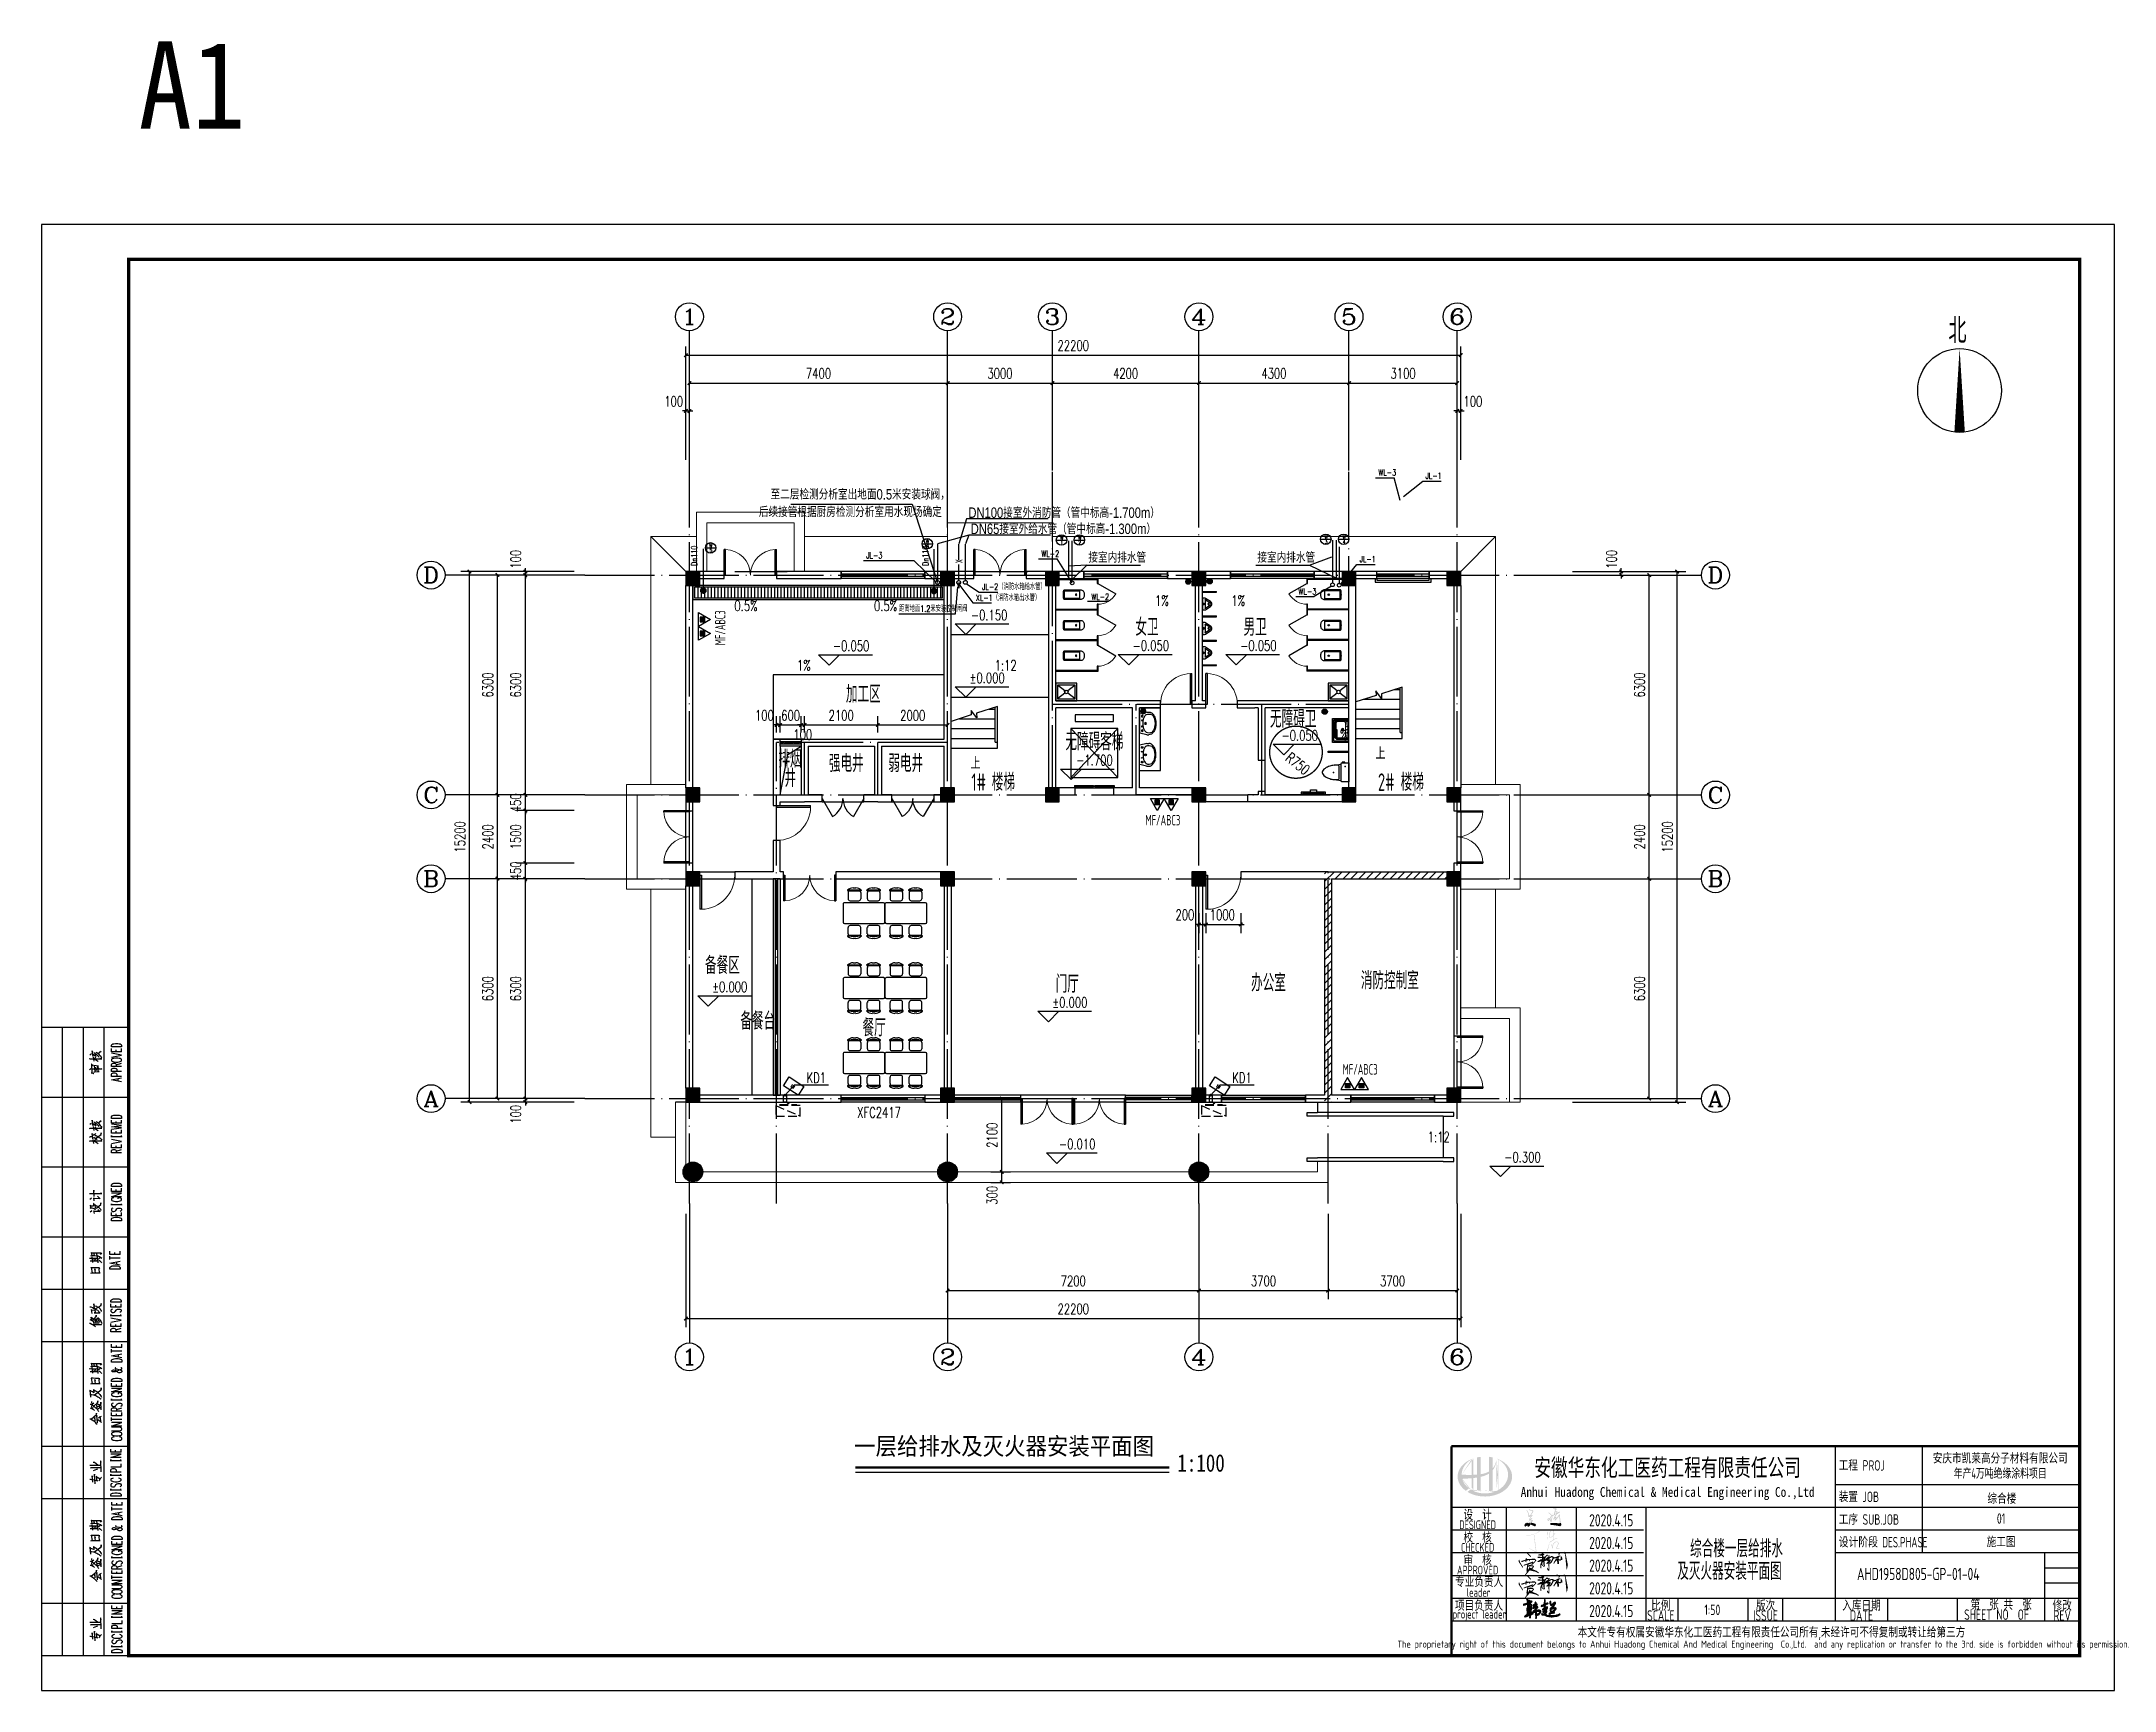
# Model space of a CAD drawing. Extents: x 6128144 to 12201635, y -1670122 to -706096.
# Drawn here: x 6289078 to 6348478, y -753340 to -706096 of the extents above; entities that cross this region are included whole.
import ezdxf
from ezdxf.enums import TextEntityAlignment as Align

# ---------------------------------------------------------------- set-up
doc = ezdxf.new("R2010")
doc.units = 0
doc.header["$LTSCALE"] = 1000
doc.header["$MEASUREMENT"] = 0
doc.linetypes.add('DASH', pattern=[0.35, 0.25, -0.1])
doc.linetypes.add('DOTE', pattern=[2.42, 2, -0.2, 0.02, -0.2])
doc.layers.get('0').update_dxf_attribs({"linetype": 'CONTINUOUS'})
doc.layers.get('Defpoints').update_dxf_attribs({"linetype": 'CONTINUOUS'})
for name, color, linetype in [('3T_GLASS', 5, 'CONTINUOUS'), ('3T_WOOD', 21, 'CONTINUOUS'), ('AXIS', 3, 'CONTINUOUS'), ('AXIS_TEXT', 7, 'CONTINUOUS'), ('COLUMN', 9, 'CONTINUOUS'), ('DIM_ELEV', 3, 'CONTINUOUS'), ('DIM_LEAD', 3, 'CONTINUOUS'), ('DIM_SYMB', 3, 'CONTINUOUS'), ('DOTE', 252, 'CONTINUOUS'), ('JJ', 8, 'CONTINUOUS'), ('LATRINE', 6, 'CONTINUOUS'), ('LVTRY', 6, 'CONTINUOUS'), ('PIPE-给水', 3, 'CONTINUOUS'), ('PUB_DIM', 3, 'CONTINUOUS'), ('PUB_HATCH', 8, 'CONTINUOUS'), ('PUB_TEXT', 7, 'CONTINUOUS'), ('PUB_TITLE', 4, 'CONTINUOUS'), ('STAIR', 5, 'CONTINUOUS'), ('TEXT_污水', 7, 'CONTINUOUS'), ('TEXT_给水', 7, 'CONTINUOUS'), ('TWT_LEAD', 3, 'CONTINUOUS'), ('VPIPE_DIM', 3, 'CONTINUOUS'), ('WALL', 2, 'CONTINUOUS'), ('WINDOW', 4, 'CONTINUOUS'), ('WINDOW_TEXT', 7, 'CONTINUOUS'), ('厨卫布置', 6, 'CONTINUOUS'), ('回水', 2, 'DASH'), ('图名', 15, 'CONTINUOUS'), ('填充', 251, 'CONTINUOUS'), ('排水', 221, 'CONTINUOUS')]:
    doc.layers.add(name, color=color, linetype=linetype)
doc.styles.add('_TCH_AXIS', font='COMPLEX', dxfattribs={"bigfont": 'GBCBIG'})
doc.styles.add('_TCH_DIM', font='SIMPLEX', dxfattribs={"bigfont": 'GBCBIG'})
doc.styles.add('_TCH_DIM_T3', font='SIMPLEX', dxfattribs={"width": 0.705882, "bigfont": 'GBCBIG'})
doc.styles.add('_TCH_LABEL', font='COMPLEX', dxfattribs={"bigfont": 'GBCBIG'})
doc.styles.add('_TCH_WINDOW', font='SIMPLEX', dxfattribs={"height": 3.5, "bigfont": 'GBCBIG'})
doc.styles.add('_TWT_PIPEDN', font='yb.shx', dxfattribs={"width": 0.8, "height": 3, "bigfont": 'HZTXT.shx'})
doc.styles.add('_TWT_WELL', font='romans.shx', dxfattribs={"width": 0.8, "height": 3, "bigfont": 'HZTXT.shx'})
doc.styles.add('AHD', font='sceie.shx', dxfattribs={"width": 0.7, "bigfont": 'sceic.shx'})
doc.styles.add('COMPLEX', font='COMPLEX')
doc.styles.add('DIM_FONT', font='SIMPLEX', dxfattribs={"width": 0.7, "bigfont": 'GBCBIG'})
doc.styles.add('sceie', font='sceie.shx', dxfattribs={"bigfont": 'sceic.shx'})
doc.styles.add('schuco', font='sceie.shx', dxfattribs={"width": 0.7, "bigfont": 'sceic.shx'})
doc.styles.get("Standard").update_dxf_attribs({"font": 'GBENOR', "bigfont": 'GBCBIG'})
doc.styles.add('TG_LINETYPE', font='SIMPLEX', dxfattribs={"width": 0.8, "height": 3, "bigfont": 'HZTXT'})
doc.styles.add('X02W-L0100$0$_TWT_SERIAL', font='SIMPLEX', dxfattribs={"width": 0.8, "height": 3.5, "bigfont": 'HZTXT'})
doc.styles.add('宋体', font='', dxfattribs={"width": 0.7})
doc.styles.add('样式 1', font='sceie.shx', dxfattribs={"width": 0.7, "bigfont": 'sceic.shx'})
doc.styles.get('宋体').set_extended_font_data('SimSun')
doc.linetypes.add('TG_J', pattern='A,2,-0.3,["J",TG_LINETYPE,S=0.1,R=0,X=-0.23,Y=-0.15],0', length=2.3)
doc.dimstyles.new('_TCH_ARCH&&100', dxfattribs={"dimtxt": 297.5, "dimasz": 100, "dimexe": 250, "dimexo": 300, "dimgap": 126.25, "dimtad": 1, "dimdec": 0, "dimzin": 0, "dimdsep": 46, "dimtxsty": '_TCH_DIM_T3', "dimblk": 'ARCHTICK', "dimcen": 0.09, "dimclrt": 7, "dimazin": 2, "dimtfac": 1, "dimtdec": 0, "dimtix": 1, "dimtmove": 2, "dimatfit": 3, "dimfxl": 0, "dimtolj": 1, "dimtzin": 0, "dimarcsym": 0})

msp = doc.modelspace()

# ---------------------------------------------------------------- texts
for s, height, style, width, p in [('女卫', 500, 'schuco', 0.7, (6320424.3, -723125)), ('男卫', 500, 'schuco', 0.7, (6323522.8, -723125)), ('加工区', 500, 'schuco', 0.7, (6312127.9, -725042.9)), ('无障碍卫', 500, 'schuco', 0.7, (6324279.2, -725755.7, 0)), ('无障碍客梯', 500, 'schuco', 0.7, (6318416.9, -726406.5)), ('排烟', 500, 'schuco', 0.7, (6310192, -726902.2)), ('井', 500, 'schuco', 0.7, (6310368.4, -727452.1)), ('强电井', 500, 'schuco', 0.7, (6311640.4, -727026.3)), ('弱电井', 500, 'schuco', 0.7, (6313342, -727026.3)), ('楼梯', 500, 'schuco', 0.7, (6316307.6, -727564.3)), ('楼梯', 500, 'schuco', 0.7, (6328023.7, -727564.3)), ('1#', 500, 'schuco', 0.7, (6315724.2, -727564.3)), ('2#', 500, 'schuco', 0.7, (6327373.7, -727564.3)), ('备餐区', 500, 'schuco', 0.7, (6308090.3, -732813.7)), ('门厅', 500, 'schuco', 0.7, (6318140.2, -733347.1)), ('办公室', 500, 'schuco', 0.7, (6323737.3, -733313)), ('消防控制室', 500, 'schuco', 0.7, (6326881.6, -733247.6)), ('备餐台', 500, 'schuco', 0.7, (6309104.4, -734408.3)), ('餐厅', 500, 'schuco', 0.7, (6312603.7, -734600.1)), ('工程 PROJ', 300, 'sceie', 0.8, (6340575.1, -747039.6)), ('装置 JOB', 300, 'sceie', 0.8, (6340575.1, -747939.6)), ('工序 SUB.JOB', 300, 'sceie', 0.8, (6340575.1, -748589.6)), ('设计阶段 DES.PHASE', 300, 'sceie', 0.75, (6340575.1, -749239.6))]:
    msp.add_text(s, height=height, dxfattribs=dict(style=style, width=width)).set_placement(p)
for s, height, style, width, p in [('安徽华东化工医药工程有限责任公司', 500, '宋体', 0.7, (6335673.1, -746939.6)), ('安庆市凯莱高分子材料有限公司', 300, 'sceie', 0.8, (6345201.9, -746669.4)), ('年产4万吨绝缘涂料项目', 300, 'sceie', 0.65, (6345201.9, -747104.4)), ('Anhui Huadong Chemical & Medical Engineering Co.,Ltd', 280, '宋体', 0.85, (6335673.1, -747689.6)), ('综合楼', 300, 'sceie', 0.8, (6345249.7, -747825.6)), ('设  计', 300, 'AHD', 0.8, (6330228.2, -748289.6)), ('设  计', 300, 'AHD', 0.8, (6330228.2, -748289.6)), ('01', 300, 'sceie', 0.8, (6345228.2, -748414.6)), ('DESIGNED', 250, 'AHD', 0.8, (6330228.2, -748589.6)), ('DESIGNED', 250, 'AHD', 0.8, (6330228.2, -748589.6)), ('校  核', 300, 'AHD', 0.8, (6330228.2, -748939.6)), ('校  核', 300, 'AHD', 0.8, (6330228.2, -748939.6)), ('综合楼一层给排水', 500, 'AHD', 0.7, (6337647.1, -749249.5)), ('施工图', 300, 'sceie', 0.8, (6345228.2, -749064.6)), ('CHECKED', 250, 'AHD', 0.8, (6330228.2, -749239.6)), ('CHECKED', 250, 'AHD', 0.8, (6330228.2, -749239.6)), ('审  核', 300, 'AHD', 0.8, (6330228.2, -749589.6)), ('审  核', 300, 'AHD', 0.8, (6330228.2, -749589.6)), ('及灭火器安装平面图', 500, 'AHD', 0.7, (6337444.8, -749895.5)), ('APPROVED', 250, 'AHD', 0.8, (6330228.2, -749889.6)), ('APPROVED', 250, 'AHD', 0.8, (6330228.2, -749889.6)), ('专业负责人', 300, 'AHD', 0.8, (6330271.2, -750209.6)), ('项目负责人', 300, 'AHD', 0.8, (6330268.2, -750889.6)), ('leader', 250, 'AHD', 0.8, (6330258.2, -750529.6)), ('比例', 300, 'sceie', 0.8, (6335478.2, -750889.6)), ('版次', 300, 'sceie', 0.8, (6338478.2, -750889.6)), ('入库日期', 300, 'sceie', 0.8, (6341228.2, -750889.6)), ('第  张 共  张', 300, 'sceie', 0.8, (6345228.2, -750864.6)), ('修改', 300, 'sceie', 0.8, (6346978.2, -750889.6)), ('project leader', 250, 'AHD', 0.8, (6330278.2, -751189.6)), ('SCALE', 300, 'sceie', 0.8, (6335478.2, -751189.6)), ('1:50', 300, 'sceie', 0.8, (6336954.1, -751026.5)), ('ISSUE', 300, 'sceie', 0.8, (6338478.2, -751189.6)), ('DATE', 300, 'sceie', 0.8, (6341228.2, -751189.6)), ('SHEET NO  OF  ', 300, 'sceie', 0.8, (6345228.2, -751164.6)), ('REV', 300, 'sceie', 0.8, (6346978.2, -751189.6)), ('The proprietary right of this document belongs to Anhui Huadong Chemical And Medical Engineering  Co.,Ltd.  and any replication or transfer to the 3rd. side is forbidden without its permission. ', 200, 'AHD', 0.8, (6338470.4, -752039.6)), ('本文件专有权属安徽华东化工医药工程有限责任公司所有,未经许可不得复制或转让给第三方', 300, 'sceie', 0.8, (6338649.3, -751688.5))]:
    msp.add_text(s, height=height, dxfattribs=dict(style=style, width=width)).set_placement(p, align=Align.MIDDLE)
at = {"style": 'sceie', "width": 0.8}
for p in [(6334057.5, -748461), (6334057.5, -748461), (6334057.5, -749111), (6334057.5, -749111), (6334057.5, -749761), (6334057.5, -749761), (6334057.5, -750411), (6334057.5, -750411), (6334057.5, -751061), (6334057.5, -751061)]:
    msp.add_attdef('2020.4.15', text='200320-02-040', height=350, dxfattribs=at).set_placement(p, align=Align.MIDDLE)
at = {"layer": 'PUB_DIM', "color": 7, "style": '_TCH_DIM', "width": 0.705882}
msp.add_text('R750', height=297.5, rotation=321.48193, dxfattribs=at).set_placement((6324697.9, -726675.4))
at = {"layer": 'PUB_TEXT', "style": '_TCH_DIM'}
msp.add_text('北', height=723.4, dxfattribs=at).set_placement((6343717.9, -714741.2))
at = {"layer": 'PUB_TEXT', "color": 0, "style": '_TCH_DIM', "width": 0.705882}
for s, p in [('0.5%', (6308931.8, -722411.5)), ('0.5%', (6312932.7, -722411.5)), ('-0.150', (6315710.2, -722677.4)), ('-0.050', (6311755.3, -723558.6)), ('-0.050', (6320342.9, -723552.7)), ('-0.050', (6323424.8, -723552.7)), ('1:12', (6316391.5, -724120.6)), ('%%P0.000', (6315670.2, -724477.4)), ('-0.050', (6324610.4, -726126.7)), ('-1.700', (6318728.8, -726834.2)), ('%%P0.000', (6308294.1, -733331.2)), ('%%P0.000', (6318039.5, -733774.8)), ('-0.300', (6330992, -738209.3))]:
    msp.add_text(s, height=297.5, dxfattribs=at).set_placement(p)
at = {"layer": 'PUB_TEXT', "width": 0.705882}
for s, style, p in [('1%', '_TCH_AXIS', (6320985.7, -722262.2)), ('1%', '_TCH_AXIS', (6323170.6, -722262.2)), ('1%', '_TCH_AXIS', (6310725.9, -724117.4)), ('1%', '_TCH_AXIS', (6326104.3, -726107.6)), ('KD1', '_TCH_LABEL', (6311000.5, -735932.5)), ('KD1', '_TCH_LABEL', (6323200.5, -735932.5)), ('-0.010', '_TCH_DIM', (6318233.4, -737834.1))]:
    msp.add_text(s, height=297.5, dxfattribs=dict(at, style=style)).set_placement(p)
at = {"layer": 'PUB_TEXT', "color": 7, "style": '样式 1', "width": 0.7}
msp.add_text('MF/ABC3', height=300, rotation=90, dxfattribs=at).set_placement((6308676, -723391.5))
at = {"layer": 'PUB_TEXT', "color": 0, "style": '_TCH_DIM'}
for p in [(6327301.4, -726657.4), (6315701.4, -726937.4)]:
    msp.add_text('上', height=337.6, dxfattribs=at).set_placement(p)
at = {"layer": 'PUB_TEXT', "color": 7, "style": '样式 1', "width": 0.7}
for p in [(6320711.9, -728554.5), (6326363.6, -735692.9)]:
    msp.add_text('MF/ABC3', height=300, dxfattribs=at).set_placement(p)
at = {"layer": 'PUB_TEXT', "color": 5, "style": '_TCH_DIM', "width": 0.705882}
msp.add_text('1:12', height=297.5, dxfattribs=at).set_placement((6328801.2, -737630.9))
at = {"layer": 'TEXT_污水', "style": '_TWT_WELL', "width": 0.64}
for s, p in [('W', (6308216.2, -720594)), ('W', (6314423.3, -720474.3)), ('6', (6314430.6, -720612.8)), ('W', (6318270.7, -720367.5)), ('1', (6318278.2, -720506.7)), ('W', (6318782.8, -720367.5)), ('2', (6318790.3, -720506.7)), ('W', (6325843.4, -720346.2)), ('3', (6325850.9, -720485.4)), ('W', (6326355.5, -720346.2)), ('4', (6326363, -720485.4)), ('5', (6308223.5, -720732.5))]:
    msp.add_text(s, height=112.5, dxfattribs=at).set_placement(p)
at = {"layer": 'TEXT_给水', "linetype": 'Continuous', "style": '_TWT_PIPEDN', "width": 0.8}
for s, p in [('至二层检测分析室出地面0.5米安装球阀，', (6309969.4, -719219.5)), ('后续接管根据厨房检测分析室用水现场确定', (6309633.2, -719721.6)), ('DN100接室外消防管（管中标高-1.700m）', (6315636.5, -719745.1)), ('DN65接室外给水管（管中标高-1.300m）', (6315704.2, -720207.3)), ('接室内排水管', (6319074.4, -721026.7)), ('接室内排水管', (6323917.4, -721026.7))]:
    msp.add_text(s, height=300, dxfattribs=at).set_placement(p)
at = {"layer": 'TEXT_给水', "color": 4, "style": 'sceie', "width": 0.8}
msp.add_text('AHD1958D805-GP-01-04', height=350, dxfattribs=at).set_placement((6341099.2, -750175.1))
at = {"layer": 'TWT_LEAD', "color": 7, "style": 'X02W-L0100$0$_TWT_SERIAL', "width": 0.64}
for s, p in [('WL-3', (6327385.5, -718533.4)), ('JL-1', (6328736.7, -718624.8)), ('WL-2', (6317729.8, -720858.3)), ('距离地面1.2米安装控制闸阀', (6313650.8, -722432.6)), ('XL-1（消防水箱出水管）', (6315848.8, -722119.5)), ('WL-2', (6319159.3, -722090.6)), ('WL-3', (6325095.7, -721937.8))]:
    msp.add_text(s, height=175, dxfattribs=at).set_placement(p)
for s, p in [('Dn110', (6307868.5, -721124.3)), ('Dn110', (6314496.5, -721124.3)), ('X', (6315455, -721041.2))]:
    msp.add_text(s, height=175, rotation=90, dxfattribs=at).set_placement(p)
at = {"layer": 'TWT_LEAD', "color": 3, "style": 'X02W-L0100$0$_TWT_SERIAL', "width": 0.64}
for s, p in [('JL-3', (6312710.4, -720904.8)), ('JL-1', (6326846.7, -721015.9)), ('JL-2（消防水箱给水管）', (6316030.3, -721805.1))]:
    msp.add_text(s, height=175, dxfattribs=at).set_placement(p)
at = {"layer": '厨卫布置', "style": 'DIM_FONT', "width": 0.494118}
for p in [(6310539.2, -736047.9), (6322739.2, -736047.9)]:
    msp.add_text('LW', height=89.65, rotation=327.283308, dxfattribs=at).set_placement(p)
at = {"layer": '图名', "style": '宋体', "width": 0.9}
msp.add_text('  A1', height=2500, dxfattribs=at).set_placement((6288797.1, -708595.6))
at = {"layer": '图名', "color": 7, "style": '宋体'}
for s, width, p in [('一层给排水及灭火器安装平面图', 0.9, (6312364.9, -746588.2)), ('1:100', 0.8, (6321623.6, -747069.1))]:
    msp.add_text(s, height=500, dxfattribs=dict(at, width=width)).set_placement(p)

# ---------------------------------------------------------------- blocks, each defined once
blk = doc.blocks.new('$lvtry$00000171')
at = {"layer": '排水'}
for p, q in [((-74, 11), (-11, 74)), ((-70, -27), (27, 70)), ((-53, -53), (53, 53)), ((-27, -70), (70, 27)), ((11, -74), (74, -11))]:
    blk.add_line(p, q, dxfattribs=at)
blk.add_circle((0, 0), 75, dxfattribs=at)
blk.add_point((0, 0), dxfattribs=at)
blk = doc.blocks.new('$lvtry$00000206')
blk.add_line((-194, -428, 0), (-224, -220, 0))
at = {"elevation": 0}
blk.add_lwpolyline([(-264, -120), (-286, -120), (-286, -200), (-264, -200)], close=True, dxfattribs=at)
for points in [[(-242, -220, -0.414214), (-264, -198), (-264, -22, -0.414214), (-242, 0), (264, 0, -0.414214), (286, -22), (286, -198, -0.414214), (264, -220)], [(192, -286), (-170, -286, 0.39219), (-189, -305), (-191, -326), (-193, -363), (-194, -398), (-193, -429), (-190, -459), (-185, -488), (-178, -518), (-169, -550), (-157, -584), (-142, -619), (-124, -654), (-103, -687), (-79, -717), (-52, -741), (-22, -760), (-1, -767, 0.15433), (23, -767), (44, -760), (74, -741), (101, -717), (125, -687), (146, -654), (164, -619), (179, -584), (191, -550), (201, -518), (208, -488), (212, -459), (215, -429), (216, -398), (215, -363), (213, -326), (212, -305, 0.39219)]]:
    blk.add_lwpolyline(points, format="xyb", close=True, dxfattribs=at)
blk.add_lwpolyline([(217, -428), (246, -220)], dxfattribs=at)
for p in [(-155, -109, 0), (12, -443, 0)]:
    blk.add_point(p)
blk = doc.blocks.new('$lvtry$00000054')
at = {"lineweight": 13}
for p, q in [((-279, -123), (-251, -123)), ((-278, -51), (-251, -51)), ((-232, -26), (-232, -79)), ((-232, -79), (-155, -79)), ((-191, -100), (-232, -127)), ((-232, -127), (-232, -335)), ((-232, -335), (-191, -381)), ((-191, -100), (189, -100)), ((-150, -84), (-150, -100)), ((148, -84), (148, -100)), ((232, -79), (153, -79)), ((232, -335), (191, -381)), ((192, -101), (232, -127)), ((232, -26), (232, -79)), ((232, -127), (232, -335)), ((279, -51), (252, -51)), ((280, -123), (252, -123))]:
    blk.add_line(p, q, dxfattribs=at)
for p, q in [((-251, -349), (-251, -26)), ((-251, -26), (251, -26)), ((-222, -381), (-251, -349)), ((221, -381), (-222, -381)), ((-90, -26), (90, -26)), ((0, -26), (-90, -26)), ((221, -381), (251, -349)), ((251, -349), (251, -26))]:
    blk.add_line(p, q)
for points in [[(-280, 0), (280, 0)], [(-280, 0), (-280, -350)], [(280, 0), (280, -350)], [(-280, -350), (-230, -410)], [(-230, -410), (230, -410)], [(280, -350), (230, -410)]]:
    blk.add_lwpolyline(points)
for centre, radius in [((-89, -56), 15), ((1, -182), 24.9), ((1, -44), 8), ((90, -54), 15)]:
    blk.add_circle(centre, radius, dxfattribs=at)
blk.add_circle((1, -182), 33.1)
for centre, start, end in [((-155, -84), 0, 90), ((153, -84), 90, 180), ((189, -105), 57.24435, 90)]:
    blk.add_arc(centre, 5, start, end, dxfattribs=at)
blk = doc.blocks.new('A$C2E081725')
at = {"linetype": 'DASH'}
for p, q in [((700, 94), (0, 394)), ((600, 64), (100, 64)), ((138, 94), (138, 64)), ((350, 8), (327, 39)), ((350, 49), (350, 0)), ((350, 8), (373, 39)), ((563, 94), (563, 64))]:
    blk.add_line(p, q, dxfattribs=at)
blk.add_lwpolyline([(0, 394), (0, 94), (700, 94), (700, 394)], close=True, dxfattribs=at)
blk = doc.blocks.new('$TCHSYS$APDOOR2D')
blk.add_line((0.5, 0), (0, 0.866))
at = {"lineweight": 13}
blk.add_arc((0.5, 0), 1, 120, 180, dxfattribs=at)
blk = doc.blocks.new('$lvtry$00000200')
at = {"color": 0}
for p, q in [((-110, -40), (-110, -470)), ((100, -30), (-100, -30)), ((110, -470), (110, -40))]:
    blk.add_line(p, q, dxfattribs=at)
blk.add_lwpolyline([(100, 0), (-100, 0, 0.414214), (-140, -40), (-140, -480, 0.414214), (-30, -590), (30, -590, 0.414214), (140, -480), (140, -40, 0.414214)], format="xyb", close=True, dxfattribs=at)
blk.add_lwpolyline([(140, -470), (-140, -470)], dxfattribs=at)
blk.add_circle((0, -359), 20, dxfattribs=at)
for centre, start, end in [((-100, -40), 90, 180), ((100, -40), 0, 90)]:
    blk.add_arc(centre, 10, start, end, dxfattribs=at)
for p in [(0, 0), (0, -359)]:
    blk.add_point(p, dxfattribs=at)
blk = doc.blocks.new('$lvtry$00000221')
at = {"color": 0}
for p, q in [((-124, -91), (-43, -216)), ((-116, -76), (116, -76)), ((43, -216), (124, -91))]:
    blk.add_line(p, q, dxfattribs=at)
blk.add_lwpolyline([(69, -231, -0.57735), (-69, -231), (-162, -88, -0.145378), (-170, -61), (-170, 0), (170, 0), (170, -61, -0.145378), (162, -88)], format="xyb", close=True, dxfattribs=at)
for centre, radius in [((0, -177), 20), ((0, -38), 17.7)]:
    blk.add_circle(centre, radius, dxfattribs=at)
for centre, radius, start, end in [((-116, -86), 10, 90, 213.0863), ((0, -191), 50, 210, 330), ((116, -86), 10, 326.9137, 90)]:
    blk.add_arc(centre, radius, start, end, dxfattribs=at)
for p in [(0, -38), (0, -177)]:
    blk.add_point(p, dxfattribs=at)
blk = doc.blocks.new('$plan$00000279')
for p, q in [((-569, 821), (-109, 821)), ((-564, 754), (-564, 529)), ((-389, 921), (-290, 921)), ((-114, 754), (-114, 529)), ((117, 821), (577, 821)), ((122, 754), (122, 529)), ((298, 921), (397, 921)), ((572, 754), (572, 529)), ((-746, 342), (-746, -308)), ((704, 392), (-696, 392)), ((-497, 461), (-182, 461)), ((190, 461), (505, 461)), ((754, -308), (754, 342)), ((-696, -358), (704, -358)), ((-564, -720), (-564, -495)), ((-182, -427), (-497, -427)), ((-114, -720), (-114, -495)), ((122, -720), (122, -495)), ((505, -427), (190, -427)), ((572, -720), (572, -495)), ((-109, -787), (-569, -787)), ((-290, -887), (-389, -887)), ((577, -787), (117, -787)), ((397, -887), (298, -887))]:
    blk.add_line(p, q)
for centre, radius, start, end in [((-579, 837), 10, 130.72654, 202.66999), ((-569, 841), 20, 202.66999, 270), ((-379, 606), 316, 91.76514, 130.72654), ((-497, 754), 67.5, 90, 180), ((-300, 606), 316, 49.27346, 88.23486), ((-182, 754), 67.5, 0, 90), ((-109, 841), 20, 270, 337.33001), ((-100, 837), 10, 337.33001, 49.27346), ((108, 837), 10, 130.72654, 202.66999), ((117, 841), 20, 202.66999, 270), ((307, 606), 316, 91.76514, 130.72654), ((190, 754), 67.5, 90, 180), ((387, 606), 316, 49.27346, 88.23486), ((505, 754), 67.5, 0, 90), ((577, 841), 20, 270, 337.33001), ((587, 837), 10, 337.33001, 49.27346), ((-696, 342), 50, 90, 180), ((-497, 529), 67.5, 180, 270), ((-182, 529), 67.5, 270, 0), ((190, 529), 67.5, 180, 270), ((505, 529), 67.5, 270, 0), ((704, 342), 50, 0, 90), ((-696, -308), 50, 180, 270), ((-497, -495), 67.5, 90, 180), ((-497, -720), 67.5, 180, 270), ((-182, -495), 67.5, 0, 90), ((-182, -720), 67.5, 270, 0), ((190, -495), 67.5, 90, 180), ((190, -720), 67.5, 180, 270), ((505, -495), 67.5, 0, 90), ((505, -720), 67.5, 270, 0), ((704, -308), 50, 270, 0), ((-579, -803), 10, 157.33001, 229.27346), ((-569, -807), 20, 90, 157.33001), ((-379, -572), 316, 229.27346, 268.23486), ((-300, -572), 316, 271.76514, 310.72654), ((-109, -807), 20, 22.66999, 90), ((-100, -803), 10, 310.72654, 22.66999), ((108, -803), 10, 157.33001, 229.27346), ((117, -807), 20, 90, 157.33001), ((307, -572), 316, 229.27346, 268.23486), ((387, -572), 316, 271.76514, 310.72654), ((577, -807), 20, 22.66999, 90), ((587, -803), 10, 310.72654, 22.66999)]:
    blk.add_arc(centre, radius, start, end)
at = {"lineweight": 13}
for centre, start, end in [((-339, -1857), 84.8023, 95.1977), ((347, -1857), 84.8023, 95.1977), ((-339, 1890), 264.8023, 275.1977), ((347, 1890), 264.8023, 275.1977)]:
    blk.add_arc(centre, 2713, start, end, dxfattribs=at)
at = {"width": 0.8, "flags": 9}
for tag in ['XSIZE', 'YSIZE']:
    blk.add_attdef(tag, (0, 0), '', height=0.5, dxfattribs=at)
blk = doc.blocks.new('A$C04D97144')
for p, q in [((6, 0), (6, 180)), ((12, 0), (12, 180)), ((18, 0), (18, 180)), ((0, 160), (25, 160)), ((0, 140), (25, 140)), ((0, 120), (25, 120)), ((0, 105), (25, 105)), ((0, 90), (25, 90)), ((0, 60), (25, 60)), ((0, 45), (25, 45)), ((0, 15), (25, 15))]:
    blk.add_line(p, q)
blk.add_lwpolyline([(0, 180), (0, 0), (25, 0), (25, 180)], close=True)
for points in [[(13.86, 172.15), (14.14, 172.35), (14.27, 172.38), (14.34, 172.35)], [(14.77, 171.68), (14.55, 173.26), (14.52, 173.14), (14.6, 172.92)], [(14.74, 172.24), (14.91, 172.21), (15.58, 171.72), (15.62, 171.68), (15.41, 172.54)], [(15.05, 172.71), (15.19, 172.68), (15.62, 172.35), (15.65, 172.32), (15.93, 172.07), (16.21, 171.79), (16.46, 171.47)], [(15.62, 172.92), (15.82, 172.82), (16.28, 172.49), (16.56, 172.15), (16.86, 171.79), (17.09, 171.47), (17.27, 171.22)], [(16.39, 172.38), (16.86, 172.95), (17.09, 173.06), (16.81, 172.89)], [(22.97, 174.41), (20.03, 174.41), (20.03, 174.9), (20.17, 175.1), (20.47, 175.24), (20.72, 175.32), (21.18, 175.38), (21.87, 175.38), (22.28, 175.32), (22.58, 175.24), (22.83, 175.1), (22.97, 174.9), (22.97, 174.41), (22.97, 174.41)], [(22.97, 173), (20.03, 173), (20.03, 173.91)], [(20.03, 171.46), (22.97, 172.02), (20.03, 172.59)], [(21.43, 173), (21.43, 173.56)], [(22.97, 173), (22.97, 173.91)], [(13.78, 167.95), (14.06, 168.13), (14.27, 168.19)], [(13.81, 170.94), (13.95, 171.05), (13.92, 171.02), (17.27, 171.02), (17, 170.98), (16.72, 171.02)], [(14.27, 166.93), (14.52, 166.93), (14.71, 166.88), (14.91, 166.82), (15.05, 166.76)], [(14.56, 166.93), (14.41, 169.49), (14.31, 169.43), (14.77, 169.08)], [(14.66, 168.06), (14.71, 168.13), (17.28, 168.09), (17.03, 168.05), (16.72, 168.09)], [(14.8, 171.44), (14.97, 170.34)], [(16.18, 168.75), (16.32, 168.86), (14.97, 169.04), (15.08, 169.08), (15.27, 167.31)], [(14.99, 171.05), (15.44, 170.8), (15.79, 170.59), (16.04, 170.42), (16.29, 170.2)], [(15.02, 167.18), (15.27, 167.25), (16.53, 167.36), (16.29, 167.32), (16.18, 168.75), (16.15, 168.58), (16.21, 168.27)], [(15.19, 171.05), (15.54, 171.41)], [(15.73, 167.59), (15.62, 168.61)], [(20.03, 170.48), (20.17, 170.34), (20.47, 170.2), (20.72, 170.14), (21.18, 170.06), (21.87, 170.06), (22.28, 170.14), (22.58, 170.2), (22.83, 170.34), (22.97, 170.48), (22.97, 170.77), (22.83, 170.91), (22.58, 171.05), (22.28, 171.11), (21.87, 171.19), (21.18, 171.19), (20.72, 171.11), (20.47, 171.05), (20.17, 170.91), (20.03, 170.77), (20.03, 170.48), (20.03, 170.48)], [(22.97, 168.74), (20.03, 168.74), (20.03, 169.37), (20.17, 169.57), (20.33, 169.65), (20.58, 169.71), (20.88, 169.71), (21.18, 169.65), (21.27, 169.57), (21.43, 169.37), (21.43, 168.74)], [(22.97, 167.34), (20.03, 167.34), (20.03, 167.97), (20.17, 168.17), (20.33, 168.24), (20.58, 168.31), (21.02, 168.31), (21.27, 168.24), (21.43, 168.17), (21.57, 167.97), (21.57, 167.34)], [(22.97, 165.93), (20.03, 165.93), (20.03, 166.57), (20.17, 166.77), (20.33, 166.84), (20.58, 166.92), (21.02, 166.92), (21.27, 166.84), (21.43, 166.77), (21.57, 166.57), (21.57, 165.93)], [(21.43, 169.23), (22.97, 169.71)], [(22.97, 164.39), (20.03, 164.95), (22.97, 165.52)], [(21.98, 164.61), (21.98, 165.3)], [(22.97, 153.91), (20.03, 153.91), (20.03, 154.4), (20.17, 154.6), (20.47, 154.74), (20.72, 154.82), (21.18, 154.88), (21.87, 154.88), (22.28, 154.82), (22.58, 154.74), (22.83, 154.6), (22.97, 154.4), (22.97, 153.91), (22.97, 153.91)], [(13.81, 151.05), (13.95, 151.16), (13.92, 151.13), (17.27, 151.13), (17, 151.1), (16.72, 151.13)], [(13.81, 148.52), (14.06, 148.69), (14.23, 148.76), (14.41, 148.76)], [(13.86, 152.26), (14.14, 152.46), (14.27, 152.49), (14.34, 152.46)], [(14.71, 148.1), (14.52, 149.54), (14.49, 149.43), (14.55, 149.29)], [(14.77, 151.79), (14.55, 153.37), (14.52, 153.26), (14.6, 153.03)], [(14.74, 152.35), (14.91, 152.32), (15.58, 151.84), (15.62, 151.79), (15.41, 152.67)], [(14.8, 151.55), (14.97, 150.45)], [(14.91, 149.01), (15.22, 149.35), (15.36, 149.43), (15.54, 149.54)], [(14.99, 151.16), (15.44, 150.91), (15.79, 150.7), (16.04, 150.53), (16.29, 150.31)], [(15.05, 152.82), (15.19, 152.81), (15.62, 152.46), (15.65, 152.43), (15.93, 152.18), (16.21, 151.9), (16.46, 151.58)], [(15.19, 151.16), (15.54, 151.52)], [(15.33, 148.98), (15.57, 149.01), (15.96, 148.83), (16.28, 148.66), (16.53, 148.47), (16.72, 148.3), (16.92, 148.13), (17.09, 147.92), (17.27, 147.67)], [(15.62, 153.03), (15.82, 152.95), (16.28, 152.6), (16.56, 152.26), (16.86, 151.9), (17.09, 151.58), (17.27, 151.33)], [(15.73, 148.21), (15.79, 148.3), (17.09, 149.29), (17.12, 149.82), (17.03, 149.32), (16.92, 149.18)], [(16.39, 152.49), (16.86, 153.06), (17.09, 153.17), (16.81, 153)], [(22.97, 152.51), (20.03, 152.51), (20.03, 153.42)], [(20.03, 150.83), (22.97, 151.18), (20.03, 151.52), (22.97, 151.88), (20.03, 152.23)], [(22.97, 149.7), (20.03, 149.7), (20.03, 150.61)], [(20.03, 148.52), (20.03, 148.98), (20.03, 148.71), (22.89, 148.71), (22.89, 148.52), (22.89, 148.98)], [(21.43, 152.51), (21.43, 153.06)], [(21.43, 149.7), (21.43, 150.26)], [(22.97, 152.51), (22.97, 153.42)], [(22.97, 149.7), (22.97, 150.61)], [(13.81, 147.36), (13.98, 147.5), (13.92, 147.45), (17.27, 147.45), (17.06, 147.39), (16.78, 147.45)], [(14.74, 147.84), (14.94, 146.76)], [(14.91, 148.47), (15.13, 148.44), (15.54, 148.16), (15.82, 147.95), (15.93, 147.84)], [(14.94, 147.45), (15.33, 147.28), (15.68, 147.08), (15.99, 146.89), (16.28, 146.65)], [(15.08, 147.47), (15.44, 147.88)], [(20.03, 146.76), (22.97, 147.33), (20.03, 147.89)], [(22.97, 145.5), (20.03, 145.5), (20.03, 146.42)], [(22.97, 144.03), (20.03, 144.03), (20.03, 144.67), (20.17, 144.88), (20.33, 144.94), (20.58, 145.02), (20.88, 145.02), (21.18, 144.94), (21.27, 144.88), (21.43, 144.67), (21.43, 144.03)], [(21.43, 145.5), (21.43, 146.07)], [(21.43, 144.53), (22.97, 145.02)], [(22.97, 145.5), (22.97, 146.42)], [(13.78, 132.37), (13.98, 132.39), (17.28, 132.39), (17.06, 132.37), (16.78, 132.39)], [(13.86, 130.75), (14.14, 130.97), (14.28, 131.08), (14.45, 131.15)], [(15.13, 131.49), (14.99, 133.33), (14.97, 133.22), (15.02, 132.98)], [(15.13, 130.33), (15.02, 131.11), (14.97, 131.07), (16.72, 131), (16.84, 130.89), (16.04, 131.66)], [(22.97, 134.41), (20.03, 134.41), (20.03, 134.9), (20.17, 135.1), (20.47, 135.25), (20.72, 135.31), (21.18, 135.39), (21.87, 135.39), (22.28, 135.31), (22.58, 135.25), (22.83, 135.1), (22.97, 134.9), (22.97, 134.41), (22.97, 134.41)], [(22.97, 133), (20.03, 133), (20.03, 133.91)], [(22.97, 131.46), (20.03, 131.46), (22.97, 132.45), (20.03, 132.45)], [(20.72, 131.19), (20.47, 131.11), (20.17, 130.97), (20.03, 130.83), (20.03, 130.55), (20.17, 130.42), (20.47, 130.28), (20.72, 130.2), (21.18, 130.14), (21.87, 130.14), (22.28, 130.2), (22.58, 130.28), (22.83, 130.42), (22.97, 130.55), (22.97, 130.83), (22.83, 130.97), (22.58, 131.11), (22.28, 131.19), (21.87, 131.19), (21.87, 130.83)], [(21.43, 133), (21.43, 133.56)], [(22.97, 133), (22.97, 133.91)], [(13.92, 128.22), (14.17, 128.26), (14.45, 128.26), (14.71, 128.19), (14.97, 128.11), (15.13, 128), (15.27, 127.89), (15.41, 127.75)], [(13.98, 127.12), (14.38, 127.45), (14.55, 127.52)], [(14.14, 128.29), (14.09, 129.06), (14, 128.99), (14.23, 128.9), (14.42, 128.9), (14.6, 128.9), (14.8, 128.9), (14.88, 128.93), (14.97, 128.99), (14.99, 129.1), (15.02, 129.24), (15.02, 129.45), (14.99, 129.56), (14.94, 129.64)], [(15.16, 126.7), (15.05, 127.45), (14.94, 127.34), (15.16, 127.31), (16.67, 127.3), (16.78, 127.16), (16.18, 127.75)], [(15.51, 128.11), (15.36, 129.21), (15.27, 129.13), (15.51, 129.02), (15.79, 128.88), (16.01, 128.74), (16.21, 128.6), (16.46, 128.37), (16.7, 128.11), (16.89, 127.86), (17.03, 127.66), (17.12, 127.49)], [(15.76, 128.08), (15.76, 128.15), (17, 129.2), (17.03, 129.73), (16.95, 129.2), (16.84, 129.06)], [(20.03, 129.02), (20.03, 129.48), (20.03, 129.21), (22.89, 129.21), (22.89, 129.02), (22.89, 129.48)], [(20.47, 128.24), (20.17, 128.1), (20.03, 127.89), (20.03, 127.61), (20.17, 127.41), (20.47, 127.27), (20.72, 127.27), (21.02, 127.33), (21.18, 127.41), (21.27, 127.55), (21.57, 127.97), (21.73, 128.1), (21.87, 128.18), (22.12, 128.24), (22.58, 128.24), (22.83, 128.1), (22.97, 127.89), (22.97, 127.61), (22.83, 127.41), (22.58, 127.27)], [(22.97, 126.01), (20.03, 126.01), (20.03, 126.92)], [(22.97, 124.61), (20.03, 124.61), (20.03, 125.1), (20.17, 125.3), (20.47, 125.44), (20.72, 125.52), (21.18, 125.58), (21.87, 125.58), (22.28, 125.52), (22.58, 125.44), (22.83, 125.3), (22.97, 125.1), (22.97, 124.61), (22.97, 124.61)], [(21.43, 126.01), (21.43, 126.56)], [(22.97, 126.01), (22.97, 126.92)], [(13.75, 113.87), (13.92, 113.91), (16.13, 113.83)], [(13.92, 113.06), (14.09, 113.13), (16.21, 113.13)], [(14.14, 114.51), (14.45, 114.6), (15.08, 114.6), (15.76, 114.57), (16.18, 114.51), (16.64, 114.37), (16.92, 114.2), (17.34, 113.88)], [(14.49, 114.6), (14.34, 115.45), (14.27, 115.36), (15.13, 115.36), (15.19, 115.36), (16.46, 115.39), (16.95, 115.36), (17.23, 115.33), (17.31, 115.31), (16.95, 114.89), (17.2, 115.28)], [(14.69, 112.61), (14.52, 114.29)], [(15.16, 113.16), (15.08, 113.66)], [(15.19, 114.62), (15.11, 115.11)], [(15.65, 113.17), (15.57, 113.63)], [(15.93, 114.57), (15.93, 114.62), (15.85, 115.07)], [(16.29, 112.53), (16.07, 114.29), (16.04, 114.2), (16.13, 114.09)], [(16.39, 113.63), (16.72, 113.94), (16.86, 113.94), (16.61, 113.83)], [(16.46, 113.17), (16.61, 113.16), (16.89, 112.92), (17.09, 112.72), (17.23, 112.53)], [(22.54, 114.92), (19.59, 114.92), (19.59, 115.83)], [(19.59, 113.44), (19.59, 114.43)], [(19.59, 113.94), (22.54, 113.94)], [(22.54, 111.9), (19.59, 112.47), (22.54, 113.03)], [(21, 114.92), (21, 115.48)], [(22.54, 114.92), (22.54, 115.83)], [(14.17, 109.58), (14.45, 109.64), (15.08, 109.67), (15.73, 109.69), (15.82, 109.69), (16.28, 109.69), (16.86, 109.69), (16.67, 109.69), (16.5, 110.8), (16.7, 111.02), (16.43, 111.08), (16.1, 111.08), (15.44, 111.12), (14.77, 111.13), (14.2, 111.13), (14.28, 111.16), (14.49, 109.67)], [(15.51, 109.69), (15.33, 110.8), (15.3, 110.69), (15.41, 110.42)], [(22.54, 110.72), (19.59, 110.72), (19.59, 111.21), (19.75, 111.41), (20.05, 111.56), (20.3, 111.63), (20.75, 111.7), (21.44, 111.7), (21.85, 111.63), (22.15, 111.56), (22.4, 111.41), (22.54, 111.21), (22.54, 110.72), (22.54, 110.72)], [(21.55, 112.12), (21.55, 112.81)], [(22.86, 101.27), (19.92, 101.27), (19.92, 101.75), (20.06, 101.97), (20.36, 102.11), (20.61, 102.18), (21.07, 102.24), (21.76, 102.24), (22.17, 102.18), (22.47, 102.11), (22.72, 101.97), (22.86, 101.75), (22.86, 101.27), (22.86, 101.27)], [(13.78, 95.27), (13.95, 95.23), (14.41, 94.98), (14.45, 94.98), (14.8, 94.75), (15.08, 94.56), (15.3, 94.35), (15.51, 94.18)], [(13.84, 99.93), (14.17, 99.88), (14.63, 99.71), (15.11, 99.49), (15.41, 99.32), (15.65, 99.21), (15.85, 99.08)], [(13.84, 96.29), (14.27, 96.08), (14.6, 95.91), (14.85, 95.72), (14.91, 95.69), (15.11, 95.55)], [(14.38, 96.02), (14.41, 96.14), (14.28, 96.99), (14.23, 96.93), (14.63, 96.65), (14.97, 96.4), (15.19, 96.16), (15.4, 95.91), (15.58, 95.66), (15.71, 95.49)], [(14.49, 98.06), (14.34, 99.21), (14.27, 99.08), (15.25, 98.94), (15.25, 99.08), (15.36, 98.23), (15.11, 98.19), (15.41, 98.23), (16.7, 98.2)], [(14.66, 95.91), (14.69, 96.02), (15.71, 97.13), (15.68, 97.5), (15.68, 97.13), (15.57, 96.99)], [(14.83, 95.3), (16.46, 95.3), (16.28, 95.27), (16.13, 95.3)], [(15.16, 99.49), (14.99, 100.76), (14.97, 100.62), (15.02, 100.39)], [(15.11, 100.2), (15.27, 100.2), (15.73, 100.07), (15.99, 99.96), (16.21, 99.85), (16.42, 99.71), (16.61, 99.54), (16.81, 99.35), (16.95, 99.11), (17.09, 98.89), (17.14, 98.72), (17.2, 98.55)], [(15.41, 96.4), (15.51, 96.36), (15.54, 96.33), (15.76, 96.05), (15.96, 95.83), (16.1, 95.63)], [(15.54, 99.35), (15.57, 99.43), (17.09, 100.31), (17.12, 100.84), (17.03, 100.34), (16.86, 100.2)], [(15.76, 96.62), (15.87, 96.57), (15.93, 96.54), (16.21, 96.22), (16.24, 96.16), (16.39, 96), (16.53, 95.77), (16.67, 95.55)], [(16.81, 98.12), (16.04, 99)], [(16.1, 96.88), (16.29, 96.79), (16.57, 96.47), (16.81, 96.19), (16.95, 95.91), (17.12, 95.63), (17.23, 95.38), (17.28, 95.17)], [(22.86, 99.87), (19.92, 99.87), (19.92, 100.78)], [(20.36, 99.3), (20.06, 99.16), (19.92, 98.96), (19.92, 98.67), (20.06, 98.47), (20.36, 98.33), (20.61, 98.33), (20.91, 98.39), (21.07, 98.47), (21.16, 98.61), (21.46, 99.02), (21.62, 99.16), (21.76, 99.24), (22.01, 99.3), (22.47, 99.3), (22.72, 99.16), (22.86, 98.96), (22.86, 98.67), (22.72, 98.47), (22.47, 98.33)], [(19.92, 97.28), (19.92, 97.75), (19.92, 97.48), (22.78, 97.48), (22.78, 97.28), (22.78, 97.75)], [(19.92, 95.53), (22.86, 96.08), (19.92, 96.65)], [(22.86, 94.26), (19.92, 94.26), (19.92, 95.17)], [(21.32, 99.87), (21.32, 100.43)], [(22.86, 99.87), (22.86, 100.78)], [(22.86, 94.26), (22.86, 95.17)], [(14.74, 94.86), (17.23, 94.86), (17, 94.81), (16.57, 94.86)], [(22.86, 92.8), (19.92, 92.8), (19.92, 93.43), (20.06, 93.63), (20.22, 93.71), (20.47, 93.77), (20.77, 93.77), (21.07, 93.71), (21.16, 93.63), (21.32, 93.43), (21.32, 92.8)], [(23.05, 88.31), (20.09, 88.31), (20.09, 89.22)], [(21.32, 94.26), (21.32, 94.83)], [(21.32, 93.29), (22.86, 93.77)], [(23.05, 88.31), (23.05, 89.22)], [(14.49, 82.9), (14.34, 83.77), (14.27, 83.67), (15.13, 83.67), (15.19, 83.67), (16.46, 83.7), (16.95, 83.67), (17.23, 83.64), (17.31, 83.62), (16.95, 83.2), (17.2, 83.59)], [(15.19, 82.93), (15.11, 83.42)], [(15.93, 82.89), (15.93, 82.93), (15.85, 83.39)], [(20.09, 86.83), (20.09, 87.82)], [(20.09, 87.33), (23.05, 87.33)], [(23.05, 85.29), (20.09, 85.86), (23.05, 86.42)], [(23.05, 84.11), (20.09, 84.11), (20.09, 84.6), (20.25, 84.8), (20.55, 84.94), (20.8, 85.02), (21.26, 85.09), (21.95, 85.09), (22.34, 85.02), (22.65, 84.94), (22.89, 84.8), (23.05, 84.6), (23.05, 84.11), (23.05, 84.11)], [(21.49, 88.31), (21.49, 88.87)], [(22.04, 85.51), (22.04, 86.2)], [(13.75, 82.18), (13.92, 82.23), (16.13, 82.15)], [(13.92, 81.38), (14.09, 81.44), (16.21, 81.44)], [(14.14, 82.82), (14.45, 82.9), (15.08, 82.9), (15.76, 82.89), (16.18, 82.82), (16.64, 82.68), (16.92, 82.51), (17.34, 82.19)], [(14.17, 77.89), (14.45, 77.95), (15.08, 77.98), (15.73, 78), (15.82, 78), (16.28, 78), (16.86, 78), (16.67, 78), (16.5, 79.12), (16.7, 79.34), (16.43, 79.4), (16.1, 79.4), (15.44, 79.43), (14.77, 79.45), (14.2, 79.45), (14.28, 79.48), (14.49, 77.98)], [(14.69, 80.92), (14.52, 82.6)], [(15.16, 81.46), (15.08, 81.97)], [(15.51, 78), (15.33, 79.12), (15.3, 79.01), (15.41, 78.74)], [(15.65, 81.49), (15.57, 81.94)], [(16.29, 80.84), (16.07, 82.6), (16.04, 82.51), (16.13, 82.4)], [(16.39, 81.94), (16.72, 82.26), (16.86, 82.26), (16.61, 82.15)], [(16.46, 81.49), (16.61, 81.46), (16.89, 81.24), (17.09, 81.03), (17.23, 80.84)], [(21.35, 82.43), (21.26, 82.43), (21.1, 82.35), (21.1, 82.29), (21.26, 82.21), (21.49, 82.15), (22.2, 82.01), (22.65, 81.87), (22.89, 81.72), (23.05, 81.58), (23.05, 81.3), (22.89, 81.17), (22.75, 81.1), (22.5, 81.03), (22.2, 81.03), (21.95, 81.1), (21.79, 81.17), (21.26, 81.66), (21.1, 81.72), (20.8, 81.8), (20.55, 81.8), (20.25, 81.72), (20.09, 81.58), (20.25, 81.44), (20.55, 81.38), (20.8, 81.38), (21.26, 81.44), (21.65, 81.58), (22.65, 81.94), (22.89, 82.08), (23.05, 82.21), (23.05, 82.35), (22.89, 82.43), (22.75, 82.43)], [(23.05, 78.5), (20.09, 78.5), (20.09, 78.99), (20.25, 79.21), (20.55, 79.35), (20.8, 79.41), (21.26, 79.49), (21.95, 79.49), (22.34, 79.41), (22.65, 79.35), (22.89, 79.21), (23.05, 78.99), (23.05, 78.5), (23.05, 78.5)], [(23.05, 77.11), (20.09, 77.11), (20.09, 78.02)], [(21.49, 77.11), (21.49, 77.67)], [(23.05, 77.11), (23.05, 78.02)], [(14.14, 74.09), (14, 76.02), (13.89, 75.88), (14.06, 75.82), (14.6, 75.63), (15.13, 75.42), (15.08, 75.38), (15.08, 75.42), (14.97, 76.24), (14.88, 76.16), (15.19, 76.02), (15.47, 75.88), (15.68, 75.77), (15.85, 75.63), (16.13, 75.42), (16.35, 75.24), (16.57, 75), (16.72, 74.8), (16.89, 74.54), (17.06, 74.26), (17.2, 74.04)], [(13.92, 72), (14.06, 72.03), (14.85, 71.69)], [(14.23, 74.8), (14.38, 74.8), (14.91, 74.69), (15.22, 74.61), (15.54, 74.5), (15.87, 74.36), (16.15, 74.18), (16.5, 73.98), (16.75, 73.79), (16.98, 73.55), (17.09, 73.44)], [(14.49, 70.73), (14.41, 71.54)], [(14.56, 71.83), (14.42, 72.85)], [(14.6, 72.14), (15.05, 72.39)], [(14.85, 71.48), (14.99, 71.47), (15.51, 71.01), (15.57, 70.98), (15.82, 70.74), (16.13, 70.35), (16.28, 70.16), (16.42, 69.96)], [(15.05, 71.43), (16.13, 72.56), (16.13, 73.02), (16.1, 72.56), (15.9, 72.33)], [(15.22, 74.69), (17.12, 76.16), (17.12, 76.76), (17.06, 76.23), (17.03, 76.16), (16.81, 75.94)], [(15.76, 71.86), (15.87, 70.95)], [(16.04, 71.37), (16.46, 71.48), (16.7, 71.43), (16.39, 71.43)], [(16.07, 72.08), (16.28, 72.08), (17.06, 71.75)], [(17.14, 70.46), (17, 72.63), (17, 72.49), (17.03, 72.17)], [(23.05, 75.57), (20.09, 75.57), (23.05, 76.56), (20.09, 76.56)], [(20.8, 75.28), (20.55, 75.22), (20.25, 75.08), (20.09, 74.94), (20.09, 74.65), (20.25, 74.51), (20.55, 74.37), (20.8, 74.31), (21.26, 74.23), (21.95, 74.23), (22.34, 74.31), (22.65, 74.37), (22.89, 74.51), (23.05, 74.65), (23.05, 74.94), (22.89, 75.08), (22.65, 75.22), (22.34, 75.28), (21.95, 75.28), (21.95, 74.94)], [(20.55, 72.35), (20.25, 72.2), (20.09, 72), (20.09, 71.72), (20.25, 71.51), (20.55, 71.37), (20.8, 71.37), (21.1, 71.43), (21.26, 71.51), (21.35, 71.65), (21.65, 72.06), (21.79, 72.2), (21.95, 72.28), (22.2, 72.35), (22.65, 72.35), (22.89, 72.2), (23.05, 72), (23.05, 71.72), (22.89, 71.51), (22.65, 71.37)], [(20.11, 73.11), (20.11, 73.59), (20.11, 73.32), (22.95, 73.32), (22.95, 73.11), (22.95, 73.59)], [(13.89, 67.85), (14.03, 67.84), (14.49, 67.57), (14.97, 67.24), (15.27, 66.96), (15.62, 66.61), (15.93, 66.27)], [(13.92, 70.95), (14.12, 70.92), (14.55, 70.7), (14.88, 70.49), (15.16, 70.27)], [(14.23, 67.74), (15.76, 69.05), (15.76, 69.08), (15.79, 69.5), (15.71, 69.05), (15.57, 68.87)], [(14.52, 70.92), (14.94, 71.12)], [(15.4, 67.27), (15.4, 67.29), (15.4, 67.35), (15.27, 68.26), (15.27, 68.13), (15.33, 67.99)], [(16.04, 66.69), (16.07, 66.82), (15.9, 68.76), (15.87, 68.65), (15.9, 68.54)], [(16.13, 67.63), (16.24, 67.6), (16.78, 67.18), (17.09, 66.93), (17.12, 66.83), (16.86, 68.4), (16.39, 67.99)], [(16.28, 70.84), (16.64, 70.98), (16.81, 70.98), (16.57, 70.95)], [(16.86, 68.4), (17, 68.51), (17.17, 68.59)], [(23.05, 70.04), (20.09, 70.04), (20.09, 70.66), (20.25, 70.88), (20.39, 70.95), (20.64, 71.03), (20.94, 71.03), (21.26, 70.95), (21.35, 70.88), (21.49, 70.66), (21.49, 70.04)], [(23.05, 68.7), (20.09, 68.7), (20.09, 69.61)], [(20.09, 67.24), (20.09, 68.21)], [(20.09, 67.73), (23.05, 67.73)], [(23.05, 65.76), (20.09, 65.76), (23.05, 66.75), (20.09, 66.75)], [(20.09, 64.44), (22.2, 64.44), (22.65, 64.51), (22.89, 64.65), (23.05, 64.85), (23.05, 64.99), (22.89, 65.21), (22.65, 65.35), (22.2, 65.42), (20.09, 65.42)], [(21.49, 70.52), (23.05, 71.03)], [(21.49, 68.7), (21.49, 69.27)], [(23.05, 68.7), (23.05, 69.61)], [(20.09, 63.39), (20.25, 63.25), (20.55, 63.11), (20.8, 63.05), (21.26, 62.97), (21.95, 62.97), (22.34, 63.05), (22.65, 63.11), (22.89, 63.25), (23.05, 63.39), (23.05, 63.67), (22.89, 63.81), (22.65, 63.94), (22.34, 64.02), (21.95, 64.08), (21.26, 64.08), (20.8, 64.02), (20.55, 63.94), (20.25, 63.81), (20.09, 63.67), (20.09, 63.39), (20.09, 63.39)], [(20.8, 62.68), (20.55, 62.62), (20.25, 62.48), (20.09, 62.34), (20.09, 62.06), (20.25, 61.91), (20.55, 61.77), (20.8, 61.71), (21.26, 61.63), (21.95, 61.63), (22.34, 61.71), (22.65, 61.77), (22.89, 61.91), (23.05, 62.06), (23.05, 62.34), (22.89, 62.48), (22.65, 62.62), (22.34, 62.68)], [(13.86, 54.53), (14.09, 54.59), (17.03, 54.53)], [(14.06, 53.82), (14.31, 53.87), (17.06, 53.87)], [(14.8, 55.44), (15.16, 55.38), (15.71, 55.02), (16.28, 54.56)], [(14.91, 53.02), (15.85, 53.43), (16.15, 53.48)], [(17.12, 52.63), (16.98, 55.83), (16.95, 55.69), (17, 55.38)], [(22.81, 58.27), (19.86, 58.27), (19.86, 59.18)], [(22.81, 56.73), (19.86, 56.73), (22.81, 57.72), (19.86, 57.72)], [(19.86, 54.07), (22.81, 54.07), (22.81, 54.91)], [(22.81, 52.6), (19.86, 52.6), (19.86, 53.23), (20.01, 53.45), (20.16, 53.51), (20.41, 53.59), (20.86, 53.59), (21.11, 53.51), (21.26, 53.45), (21.41, 53.23), (21.41, 52.6)], [(19.87, 55.68), (19.87, 56.15), (19.87, 55.88), (22.72, 55.88), (22.72, 55.68), (22.72, 56.15)], [(21.26, 58.27), (21.26, 58.83)], [(22.81, 58.27), (22.81, 59.18)], [(13.84, 50.54), (14.06, 50.56), (15.11, 50.34), (16.04, 50.08), (15.99, 50.02), (15.79, 51.39), (15.71, 51.36), (16.84, 50.68)], [(14.74, 49.71), (14.55, 51.5), (14.55, 51.39), (14.6, 51.18)], [(15.36, 49.2), (15.19, 52.03), (15.16, 51.89), (15.19, 51.72)], [(16.46, 50.05), (16.7, 50.4), (16.84, 50.62), (16.98, 50.87), (17.09, 51.01), (17.23, 51.11)], [(20.56, 50.85), (20.31, 50.78), (20.01, 50.65), (19.86, 50.51), (19.86, 50.23), (20.01, 50.08), (20.31, 49.94), (20.56, 49.88), (21.02, 49.8), (21.71, 49.8), (22.1, 49.88), (22.42, 49.94), (22.65, 50.08), (22.81, 50.23), (22.81, 50.51), (22.65, 50.65), (22.42, 50.78), (22.1, 50.85)], [(20.31, 49.31), (20.01, 49.17), (19.86, 48.97), (19.86, 48.69), (20.01, 48.47), (20.31, 48.34), (20.56, 48.34), (20.86, 48.4), (21.02, 48.47), (21.11, 48.61), (21.41, 49.03), (21.55, 49.17), (21.71, 49.24), (21.96, 49.31), (22.42, 49.31), (22.65, 49.17), (22.81, 48.97), (22.81, 48.69), (22.65, 48.47), (22.42, 48.34)], [(19.87, 51.48), (19.87, 51.95), (19.87, 51.69), (22.72, 51.69), (22.72, 51.48), (22.72, 51.95)], [(19.87, 47.29), (19.87, 47.74), (19.87, 47.48), (22.72, 47.48), (22.72, 47.29), (22.72, 47.74)], [(22.81, 45.67), (19.86, 45.67), (19.86, 46.16), (20.01, 46.38), (20.31, 46.52), (20.56, 46.58), (21.02, 46.66), (21.71, 46.66), (22.1, 46.58), (22.42, 46.52), (22.65, 46.38), (22.81, 46.16), (22.81, 45.67), (22.81, 45.67)], [(23.13, 43.08), (20.19, 43.08), (20.19, 43.99)], [(20.19, 41.62), (20.19, 42.59)], [(20.19, 42.1), (23.13, 42.1)], [(21.59, 43.08), (21.59, 43.64)], [(23.13, 43.08), (23.13, 43.99)], [(13.75, 37.17), (13.92, 37.23), (16.13, 37.14)], [(13.92, 36.39), (14.09, 36.43), (16.21, 36.43)], [(14.14, 37.83), (14.45, 37.91), (15.08, 37.91), (15.76, 37.88), (16.18, 37.83), (16.64, 37.69), (16.92, 37.52), (17.34, 37.2)], [(14.49, 37.91), (14.34, 38.76), (14.27, 38.68), (15.13, 38.68), (15.19, 38.68), (16.46, 38.71), (16.95, 38.68), (17.23, 38.65), (17.31, 38.62), (16.95, 38.19), (17.2, 38.59)], [(14.69, 35.93), (14.52, 37.6)], [(15.16, 36.46), (15.08, 36.98)], [(15.19, 37.94), (15.11, 38.43)], [(15.65, 36.5), (15.57, 36.95)], [(15.93, 37.88), (15.93, 37.94), (15.85, 38.4)], [(16.29, 35.84), (16.07, 37.6), (16.04, 37.52), (16.13, 37.41)], [(16.39, 36.95), (16.72, 37.27), (16.86, 37.27), (16.61, 37.14)], [(16.46, 36.5), (16.61, 36.46), (16.89, 36.24), (17.09, 36.04), (17.23, 35.84)], [(23.13, 40.08), (20.19, 40.63), (23.13, 41.19)], [(23.13, 38.88), (20.19, 38.88), (20.19, 39.37), (20.33, 39.58), (20.63, 39.72), (20.88, 39.79), (21.33, 39.86), (22.03, 39.86), (22.43, 39.79), (22.73, 39.72), (22.98, 39.58), (23.13, 39.37), (23.13, 38.88), (23.13, 38.88)], [(21.43, 37.2), (21.33, 37.2), (21.18, 37.12), (21.18, 37.06), (21.33, 36.98), (21.59, 36.92), (22.28, 36.78), (22.73, 36.64), (22.98, 36.5), (23.13, 36.35), (23.13, 36.09), (22.98, 35.95), (22.83, 35.87), (22.58, 35.8), (22.28, 35.8), (22.03, 35.87), (21.88, 35.95), (21.33, 36.43), (21.18, 36.5), (20.88, 36.57), (20.63, 36.57), (20.33, 36.5), (20.19, 36.35), (20.33, 36.21), (20.63, 36.15), (20.88, 36.15), (21.33, 36.21), (21.73, 36.35), (22.73, 36.72), (22.98, 36.86), (23.13, 36.98), (23.13, 37.12), (22.98, 37.2), (22.83, 37.2)], [(22.14, 40.28), (22.14, 40.97)], [(14.14, 29.1), (14, 31.03), (13.89, 30.89), (14.06, 30.82), (14.6, 30.62), (15.13, 30.43), (15.08, 30.37), (15.08, 30.43), (14.97, 31.25), (14.88, 31.17), (15.19, 31.03), (15.47, 30.89), (15.68, 30.76), (15.85, 30.62), (16.13, 30.43), (16.35, 30.23), (16.57, 30.01), (16.72, 29.8), (16.89, 29.55), (17.06, 29.27), (17.2, 29.03)], [(14.17, 32.9), (14.45, 32.95), (15.08, 32.98), (15.73, 33.01), (15.82, 33.01), (16.28, 33.01), (16.86, 33.01), (16.67, 33.01), (16.5, 34.11), (16.7, 34.34), (16.43, 34.39), (16.1, 34.39), (15.44, 34.42), (14.77, 34.45), (14.2, 34.45), (14.28, 34.49), (14.49, 32.98)], [(14.23, 29.8), (14.38, 29.8), (14.91, 29.69), (15.22, 29.6), (15.54, 29.49), (15.87, 29.35), (16.15, 29.18), (16.5, 28.99), (16.75, 28.78), (16.98, 28.56), (17.09, 28.45)], [(15.22, 29.69), (17.12, 31.17), (17.12, 31.77), (17.06, 31.22), (17.03, 31.17), (16.81, 30.93)], [(15.51, 33.01), (15.33, 34.11), (15.3, 34), (15.41, 33.75)], [(23.13, 33.28), (20.19, 33.28), (20.19, 33.78), (20.33, 33.98), (20.63, 34.12), (20.88, 34.19), (21.33, 34.27), (22.03, 34.27), (22.43, 34.19), (22.73, 34.12), (22.98, 33.98), (23.13, 33.78), (23.13, 33.28), (23.13, 33.28)], [(23.13, 31.88), (20.19, 31.88), (20.19, 32.79)], [(23.13, 30.34), (20.19, 30.34), (23.13, 31.33), (20.19, 31.33)], [(20.88, 30.06), (20.63, 29.99), (20.33, 29.85), (20.19, 29.71), (20.19, 29.43), (20.33, 29.29), (20.63, 29.14), (20.88, 29.08), (21.33, 29.02), (22.03, 29.02), (22.43, 29.08), (22.73, 29.14), (22.98, 29.29), (23.13, 29.43), (23.13, 29.71), (22.98, 29.85), (22.73, 29.99), (22.43, 30.06), (22.03, 30.06), (22.03, 29.71)], [(21.59, 31.88), (21.59, 32.44)], [(23.13, 31.88), (23.13, 32.79)], [(13.92, 26.99), (14.06, 27.02), (14.85, 26.69)], [(13.92, 25.95), (14.12, 25.92), (14.55, 25.69), (14.88, 25.5), (15.16, 25.26)], [(14.23, 22.75), (15.76, 24.05), (15.76, 24.09), (15.79, 24.51), (15.71, 24.05), (15.57, 23.88)], [(14.49, 25.72), (14.41, 26.55)], [(14.56, 26.83), (14.42, 27.86)], [(14.52, 25.92), (14.94, 26.13)], [(14.6, 27.15), (15.05, 27.4)], [(14.85, 26.49), (14.99, 26.46), (15.51, 26), (15.57, 25.99), (15.82, 25.75), (16.13, 25.36), (16.28, 25.15), (16.42, 24.97)], [(15.05, 26.43), (16.13, 27.57), (16.13, 28.01), (16.1, 27.57), (15.9, 27.34)], [(15.76, 26.85), (15.87, 25.95)], [(16.04, 21.7), (16.07, 21.81), (15.9, 23.77), (15.87, 23.66), (15.9, 23.54)], [(16.04, 26.38), (16.46, 26.49), (16.7, 26.43), (16.39, 26.43)], [(16.07, 27.09), (16.28, 27.09), (17.06, 26.74)], [(16.28, 25.84), (16.64, 25.99), (16.81, 25.99), (16.57, 25.95)], [(17.14, 25.47), (17, 27.62), (17, 27.48), (17.03, 27.16)], [(20.19, 27.89), (20.19, 28.36), (20.19, 28.09), (23.05, 28.09), (23.05, 27.89), (23.05, 28.36)], [(20.63, 27.12), (20.33, 26.98), (20.19, 26.77), (20.19, 26.49), (20.33, 26.28), (20.63, 26.14), (20.88, 26.14), (21.18, 26.21), (21.33, 26.28), (21.43, 26.43), (21.73, 26.83), (21.88, 26.98), (22.03, 27.05), (22.28, 27.12), (22.73, 27.12), (22.98, 26.98), (23.13, 26.77), (23.13, 26.49), (22.98, 26.28), (22.73, 26.14)], [(23.13, 24.81), (20.19, 24.81), (20.19, 25.44), (20.33, 25.66), (20.49, 25.72), (20.74, 25.8), (21.04, 25.8), (21.33, 25.72), (21.43, 25.66), (21.59, 25.44), (21.59, 24.81)], [(23.13, 23.49), (20.19, 23.49), (20.19, 24.38)], [(21.59, 25.3), (23.13, 25.8)], [(21.59, 23.49), (21.59, 24.04)], [(23.13, 23.49), (23.13, 24.38)], [(13.89, 22.86), (14.03, 22.83), (14.49, 22.58), (14.97, 22.23), (15.27, 21.95), (15.62, 21.62), (15.93, 21.27)], [(15.4, 22.26), (15.4, 22.29), (15.4, 22.36), (15.27, 23.25), (15.27, 23.14), (15.33, 23)], [(16.13, 22.64), (16.24, 22.61), (16.78, 22.18), (17.09, 21.93), (17.12, 21.84), (16.86, 23.39), (16.39, 23)], [(16.86, 23.39), (17, 23.52), (17.17, 23.6)], [(20.19, 22.01), (20.19, 22.99)], [(20.19, 22.5), (23.13, 22.5)], [(23.13, 20.54), (20.19, 20.54), (23.13, 21.52), (20.19, 21.52)], [(20.19, 19.22), (22.28, 19.22), (22.73, 19.28), (22.98, 19.42), (23.13, 19.62), (23.13, 19.77), (22.98, 19.99), (22.73, 20.13), (22.28, 20.19), (20.19, 20.19)], [(20.19, 18.16), (20.33, 18.02), (20.63, 17.88), (20.88, 17.82), (21.33, 17.74), (22.03, 17.74), (22.43, 17.82), (22.73, 17.88), (22.98, 18.02), (23.13, 18.16), (23.13, 18.45), (22.98, 18.59), (22.73, 18.73), (22.43, 18.79), (22.03, 18.85), (21.33, 18.85), (20.88, 18.79), (20.63, 18.73), (20.33, 18.59), (20.19, 18.45), (20.19, 18.16), (20.19, 18.16)], [(20.88, 17.46), (20.63, 17.39), (20.33, 17.25), (20.19, 17.11), (20.19, 16.83), (20.33, 16.69), (20.63, 16.54), (20.88, 16.48), (21.33, 16.42), (22.03, 16.42), (22.43, 16.48), (22.73, 16.54), (22.98, 16.69), (23.13, 16.83), (23.13, 17.11), (22.98, 17.25), (22.73, 17.39), (22.43, 17.46)], [(23.13, 13.43), (20.19, 13.43), (20.19, 14.35)], [(23.13, 11.89), (20.19, 11.89), (23.13, 12.87), (20.19, 12.87)], [(21.59, 13.43), (21.59, 14)], [(23.13, 13.43), (23.13, 14.35)], [(13.84, 5.53), (14.06, 5.56), (15.11, 5.34), (16.04, 5.08), (15.99, 5.03), (15.79, 6.38), (15.71, 6.37), (16.84, 5.67)], [(13.86, 9.54), (14.09, 9.59), (17.03, 9.54)], [(14.06, 8.82), (14.31, 8.88), (17.06, 8.88)], [(14.74, 4.72), (14.55, 6.51), (14.55, 6.38), (14.6, 6.19)], [(14.8, 10.43), (15.16, 10.39), (15.71, 10.01), (16.28, 9.55)], [(14.91, 8.03), (15.85, 8.42), (16.15, 8.49)], [(15.36, 4.2), (15.19, 7.04), (15.16, 6.9), (15.19, 6.73)], [(16.46, 5.06), (16.7, 5.39), (16.84, 5.63), (16.98, 5.88), (17.09, 6.02), (17.23, 6.1)], [(17.12, 7.64), (16.98, 10.84), (16.95, 10.7), (17, 10.39)], [(20.19, 10.84), (20.19, 11.31), (20.19, 11.05), (23.05, 11.05), (23.05, 10.84), (23.05, 11.31)], [(20.19, 9.24), (23.13, 9.24), (23.13, 10.07)], [(23.13, 7.76), (20.19, 7.76), (20.19, 8.39), (20.33, 8.61), (20.49, 8.67), (20.74, 8.75), (21.18, 8.75), (21.43, 8.67), (21.59, 8.61), (21.73, 8.39), (21.73, 7.76)], [(20.19, 6.65), (20.19, 7.12), (20.19, 6.85), (23.05, 6.85), (23.05, 6.65), (23.05, 7.12)], [(20.88, 6.02), (20.63, 5.94), (20.33, 5.8), (20.19, 5.66), (20.19, 5.39), (20.33, 5.25), (20.63, 5.11), (20.88, 5.03), (21.33, 4.97), (22.03, 4.97), (22.43, 5.03), (22.73, 5.11), (22.98, 5.25), (23.13, 5.39), (23.13, 5.66), (22.98, 5.8), (22.73, 5.94), (22.43, 6.02)], [(20.63, 4.48), (20.33, 4.34), (20.19, 4.12), (20.19, 3.85), (20.33, 3.63), (20.63, 3.49), (20.88, 3.49), (21.18, 3.57), (21.33, 3.63), (21.43, 3.77), (21.73, 4.2), (21.88, 4.34), (22.03, 4.4), (22.28, 4.48), (22.73, 4.48), (22.98, 4.34), (23.13, 4.12), (23.13, 3.85), (22.98, 3.63), (22.73, 3.49)], [(20.19, 2.45), (20.19, 2.91), (20.19, 2.64), (23.05, 2.64), (23.05, 2.45), (23.05, 2.91)], [(23.13, 0.84), (20.19, 0.84), (20.19, 1.32), (20.33, 1.54), (20.63, 1.67), (20.88, 1.75), (21.33, 1.81), (22.03, 1.81), (22.43, 1.75), (22.73, 1.67), (22.98, 1.54), (23.13, 1.32), (23.13, 0.84), (23.13, 0.84)]]:
    blk.add_lwpolyline(points)
blk = doc.blocks.new('A$C1BD43FEB')
blk.add_blockref('A$C04D97144', (0, 0))
blk = doc.blocks.new('GXED01100007000C')
blk.add_blockref('A$C1BD43FEB', (-25, 0))
blk = doc.blocks.new('$plan$00000344')
for p, q in [((-280, -10), (-280, 0)), ((280, 0), (280, -10)), ((-251, -189), (-251, -186)), ((-248, -183), (-250, -185))]:
    blk.add_line(p, q)
for points in [[(-280, 0), (280, 0)], [(-326, -200), (-280, -5)], [(326, -204), (280, -5)]]:
    blk.add_lwpolyline(points)
for points in [[(-326, -200, 0.008223), (-326, -204, 0.149285)], [(-326, -266, 0.149285), (-304, -337, 0.107079), (-231, -408, 0.075625), (-131, -450, 0.062436), (-1, -467, 0.062436), (130, -452, 0.075625), (230, -410, 0.107079), (304, -339, 0.149285), (326, -268, 0.005205), (326, -266, 0.086596)], [(253, -188, 0.098208), (193, -141, 0.066287), (110, -111, 0.052428), (0, -100, 0.052428), (-110, -111, 0.066287), (-193, -141, 0.093876), (-251, -186, 0.171377)], [(-250, -358, 0.091341), (-193, -401, 0.066287), (-110, -431, 0.052428), (0, -442, 0.052428), (110, -431, 0.066287), (193, -401, 0.091756), (250, -358, 0.171377)]]:
    blk.add_lwpolyline(points, format="xyb")
at = {"flags": 128}
for points in [[(-326, -204), (-326, -268)], [(326, -204), (326, -268)]]:
    blk.add_lwpolyline(points, dxfattribs=at)
for points in [[(-253, -188, 0.172546), (-250, -358, 0.726395)], [(253, -188, -0.172546), (250, -358, -0.726395)]]:
    blk.add_lwpolyline(points, format="xyb", dxfattribs=at)
for centre, radius in [((-210, -75), 24), ((-210, -75), 24), ((-210, -75), 24), ((-90, -65), 10), ((0, -170), 25), ((90, -65), 10), ((210, -75), 24)]:
    blk.add_circle(centre, radius)
at = {"lineweight": 13}
blk.add_circle((0, -170), 15, dxfattribs=at)
blk.add_arc((-250, -186), 1, 131.32236, 180)
blk = doc.blocks.new('_LV12')
for p, q in [((-250, -50), (-39, -219)), ((-250, -450), (-39, -281)), ((39, -219), (250, -50)), ((39, -281), (250, -450))]:
    blk.add_line(p, q)
for points in [[(300, -500), (300, 0), (-300, 0), (-300, -500)], [(250, -450), (250, -50), (-250, -50), (-250, -450)]]:
    blk.add_lwpolyline(points, close=True)
blk.add_circle((0, -250), 50)
blk = doc.blocks.new('$TCHSYS$LDOR22D')
for p, q in [((-0.517, 0.833), (-0.017, 0.833)), ((-0.517, 0.833), (-0.517, 0.667)), ((-0.517, 0.667), (-0.017, 0.667)), ((-0.017, 0.833), (-0.017, 0.667)), ((0.017, 0.833), (0.017, 0.667)), ((0.017, 0.833), (0.517, 0.833)), ((0.017, 0.667), (0.517, 0.667)), ((0.517, 0.833), (0.517, 0.667)), ((-0.5, 0.5), (0.5, 0.5))]:
    blk.add_line(p, q)
blk = doc.blocks.new('_ArchTick')
at = {"color": 0, "linetype": 'ByBlock', "const_width": 0.4}
blk.add_lwpolyline([(-0.5, -0.5), (0.5, 0.5)], dxfattribs=at)
blk = doc.blocks.new('*D2835')
at = {"layer": 'Defpoints', "color": 0}
for p in [(6322443, -730765), (6323443, -730765), (6323443, -731392)]:
    blk.add_point(p, dxfattribs=at)
at = {"layer": 'PUB_DIM', "color": 0, "lineweight": -2}
for p, q in [((6322443, -731065), (6322443, -731642)), ((6323443, -731065), (6323443, -731642)), ((6322443, -731392), (6322343, -731392)), ((6322443, -731392), (6323443, -731392)), ((6323443, -731392), (6323543, -731392))]:
    blk.add_line(p, q, dxfattribs=at)
at = {"layer": 'PUB_DIM', "color": 0, "lineweight": -2, "xscale": 100, "yscale": 100, "zscale": 100}
blk.add_blockref('_ArchTick', (6322443, -731392), dxfattribs=at)
at = {"layer": 'PUB_DIM', "color": 0, "lineweight": -2, "xscale": 100, "yscale": 100, "zscale": 100, "rotation": 180}
blk.add_blockref('_ArchTick', (6323443, -731392), dxfattribs=at)
at = {"layer": 'PUB_DIM', "color": 7, "insert": (6322914, -731117), "char_height": 297.5, "attachment_point": 5, "style": '_TCH_DIM_T3'}
blk.add_mtext('\\A1;1000', dxfattribs=at)
blk = doc.blocks.new('*D2836')
at = {"layer": 'Defpoints', "color": 0}
for p in [(6322243, -730765), (6322443, -730765), (6322443, -731392)]:
    blk.add_point(p, dxfattribs=at)
at = {"layer": 'PUB_DIM', "color": 0, "lineweight": -2}
for p, q in [((6322243, -731065), (6322243, -731642)), ((6322443, -731065), (6322443, -731642)), ((6322243, -731392), (6322143, -731392)), ((6322243, -731392), (6322443, -731392)), ((6322443, -731392), (6322543, -731392))]:
    blk.add_line(p, q, dxfattribs=at)
at = {"layer": 'PUB_DIM', "color": 0, "lineweight": -2, "xscale": 100, "yscale": 100, "zscale": 100}
blk.add_blockref('_ArchTick', (6322243, -731392), dxfattribs=at)
at = {"layer": 'PUB_DIM', "color": 0, "lineweight": -2, "xscale": 100, "yscale": 100, "zscale": 100, "rotation": 180}
blk.add_blockref('_ArchTick', (6322443, -731392), dxfattribs=at)
at = {"layer": 'PUB_DIM', "color": 7, "insert": (6321841, -731117), "char_height": 297.5, "attachment_point": 5, "style": '_TCH_DIM_T3'}
blk.add_mtext('\\A1;200', dxfattribs=at)
blk = doc.blocks.new('*D2842')
at = {"layer": 'Defpoints', "color": 0}
for p in [(6310243, -725678), (6310143, -726192), (6310243, -726192)]:
    blk.add_point(p, dxfattribs=at)
at = {"layer": 'PUB_DIM', "color": 0, "lineweight": -2}
for p, q in [((6310143, -725678), (6310043, -725678)), ((6310143, -725892), (6310143, -725428)), ((6310143, -725678), (6310243, -725678)), ((6310243, -725892), (6310243, -725428)), ((6310243, -725678), (6310343, -725678))]:
    blk.add_line(p, q, dxfattribs=at)
at = {"layer": 'PUB_DIM', "color": 0, "lineweight": -2, "xscale": 100, "yscale": 100, "zscale": 100}
blk.add_blockref('_ArchTick', (6310143, -725678), dxfattribs=at)
at = {"layer": 'PUB_DIM', "color": 0, "lineweight": -2, "xscale": 100, "yscale": 100, "zscale": 100, "rotation": 180}
blk.add_blockref('_ArchTick', (6310243, -725678), dxfattribs=at)
at = {"layer": 'PUB_DIM', "color": 7, "insert": (6309793, -725403), "char_height": 297.5, "attachment_point": 5, "style": '_TCH_DIM_T3'}
blk.add_mtext('\\A1;100', dxfattribs=at)
blk = doc.blocks.new('*D2843')
at = {"layer": 'Defpoints', "color": 0}
for p in [(6310843, -725678), (6310243, -726192), (6310843, -726192)]:
    blk.add_point(p, dxfattribs=at)
at = {"layer": 'PUB_DIM', "color": 0, "lineweight": -2}
for p, q in [((6310243, -725678), (6310143, -725678)), ((6310243, -725892), (6310243, -725428)), ((6310243, -725678), (6310843, -725678)), ((6310843, -725892), (6310843, -725428)), ((6310843, -725678), (6310943, -725678))]:
    blk.add_line(p, q, dxfattribs=at)
at = {"layer": 'PUB_DIM', "color": 0, "lineweight": -2, "xscale": 100, "yscale": 100, "zscale": 100}
blk.add_blockref('_ArchTick', (6310243, -725678), dxfattribs=at)
at = {"layer": 'PUB_DIM', "color": 0, "lineweight": -2, "xscale": 100, "yscale": 100, "zscale": 100, "rotation": 180}
blk.add_blockref('_ArchTick', (6310843, -725678), dxfattribs=at)
at = {"layer": 'PUB_DIM', "color": 7, "insert": (6310543, -725403), "char_height": 297.5, "attachment_point": 5, "style": '_TCH_DIM_T3'}
blk.add_mtext('\\A1;600', dxfattribs=at)
blk = doc.blocks.new('*D2844')
at = {"layer": 'Defpoints', "color": 0}
for p in [(6310943, -725678), (6310843, -726192), (6310943, -726192)]:
    blk.add_point(p, dxfattribs=at)
at = {"layer": 'PUB_DIM', "color": 0, "lineweight": -2}
for p, q in [((6310843, -725678), (6310743, -725678)), ((6310843, -725892), (6310843, -725428)), ((6310843, -725678), (6310943, -725678)), ((6310943, -725892), (6310943, -725428)), ((6310943, -725678), (6311043, -725678))]:
    blk.add_line(p, q, dxfattribs=at)
at = {"layer": 'PUB_DIM', "color": 0, "lineweight": -2, "xscale": 100, "yscale": 100, "zscale": 100}
blk.add_blockref('_ArchTick', (6310843, -725678), dxfattribs=at)
at = {"layer": 'PUB_DIM', "color": 0, "lineweight": -2, "xscale": 100, "yscale": 100, "zscale": 100, "rotation": 180}
blk.add_blockref('_ArchTick', (6310943, -725678), dxfattribs=at)
at = {"layer": 'PUB_DIM', "color": 7, "insert": (6310893, -725953), "char_height": 297.5, "attachment_point": 5, "style": '_TCH_DIM_T3'}
blk.add_mtext('\\A1;100', dxfattribs=at)
blk = doc.blocks.new('*D2845')
at = {"layer": 'Defpoints', "color": 0}
for p in [(6313043, -725678), (6310943, -726192), (6313043, -726192)]:
    blk.add_point(p, dxfattribs=at)
at = {"layer": 'PUB_DIM', "color": 0, "lineweight": -2}
for p, q in [((6310943, -725892), (6310943, -725428)), ((6310943, -725678), (6313043, -725678)), ((6313043, -725892), (6313043, -725428))]:
    blk.add_line(p, q, dxfattribs=at)
at = {"layer": 'PUB_DIM', "color": 0, "lineweight": -2, "xscale": 100, "yscale": 100, "zscale": 100, "rotation": 180}
blk.add_blockref('_ArchTick', (6310943, -725678), dxfattribs=at)
at = {"layer": 'PUB_DIM', "color": 0, "lineweight": -2, "xscale": 100, "yscale": 100, "zscale": 100}
blk.add_blockref('_ArchTick', (6313043, -725678), dxfattribs=at)
at = {"layer": 'PUB_DIM', "color": 7, "insert": (6311993, -725403), "char_height": 297.5, "attachment_point": 5, "style": '_TCH_DIM_T3'}
blk.add_mtext('\\A1;2100', dxfattribs=at)
blk = doc.blocks.new('*D2846')
at = {"layer": 'Defpoints', "color": 0}
for p in [(6315043, -725678), (6313043, -726192), (6315043, -726192)]:
    blk.add_point(p, dxfattribs=at)
at = {"layer": 'PUB_DIM', "color": 0, "lineweight": -2}
for p, q in [((6313043, -725892), (6313043, -725428)), ((6313043, -725678), (6315043, -725678)), ((6315043, -725892), (6315043, -725428))]:
    blk.add_line(p, q, dxfattribs=at)
at = {"layer": 'PUB_DIM', "color": 0, "lineweight": -2, "xscale": 100, "yscale": 100, "zscale": 100, "rotation": 180}
blk.add_blockref('_ArchTick', (6313043, -725678), dxfattribs=at)
at = {"layer": 'PUB_DIM', "color": 0, "lineweight": -2, "xscale": 100, "yscale": 100, "zscale": 100}
blk.add_blockref('_ArchTick', (6315043, -725678), dxfattribs=at)
at = {"layer": 'PUB_DIM', "color": 7, "insert": (6314043, -725403), "char_height": 297.5, "attachment_point": 5, "style": '_TCH_DIM_T3'}
blk.add_mtext('\\A1;2000', dxfattribs=at)
blk = doc.blocks.new('*D2864')
at = {"layer": 'Defpoints', "color": 0}
for p in [(6315980, -738482), (6315980, -738782), (6316593, -738482)]:
    blk.add_point(p, dxfattribs=at)
at = {"layer": 'PUB_DIM', "color": 0, "lineweight": -2}
for p, q in [((6316280, -738482), (6316843, -738482)), ((6316280, -738782), (6316843, -738782)), ((6316593, -738782), (6316593, -738482))]:
    blk.add_line(p, q, dxfattribs=at)
at = {"layer": 'PUB_DIM', "color": 0, "lineweight": -2, "xscale": 100, "yscale": 100, "zscale": 100}
for p, rotation in [((6316593, -738482), 90), ((6316593, -738782), 270)]:
    blk.add_blockref('_ArchTick', p, dxfattribs=dict(at, rotation=rotation))
at = {"layer": 'PUB_DIM', "color": 7, "insert": (6316318, -739152), "char_height": 297.5, "attachment_point": 5, "rotation": 90, "style": '_TCH_DIM_T3'}
blk.add_mtext('\\A1;300', dxfattribs=at)
blk = doc.blocks.new('*D2865')
at = {"layer": 'Defpoints', "color": 0}
for p in [(6315980, -736382), (6316593, -736382), (6315980, -738482)]:
    blk.add_point(p, dxfattribs=at)
at = {"layer": 'PUB_DIM', "color": 0, "lineweight": -2}
for p, q in [((6316280, -736382), (6316843, -736382)), ((6316593, -738482), (6316593, -736382)), ((6316280, -738482), (6316843, -738482))]:
    blk.add_line(p, q, dxfattribs=at)
at = {"layer": 'PUB_DIM', "color": 0, "lineweight": -2, "xscale": 100, "yscale": 100, "zscale": 100}
for p, rotation in [((6316593, -736382), 90), ((6316593, -738482), 270)]:
    blk.add_blockref('_ArchTick', p, dxfattribs=dict(at, rotation=rotation))
at = {"layer": 'PUB_DIM', "color": 7, "insert": (6316318, -737432), "char_height": 297.5, "attachment_point": 5, "rotation": 90, "style": '_TCH_DIM_T3'}
blk.add_mtext('\\A1;2100', dxfattribs=at)
blk = doc.blocks.new('*D2879')
at = {"layer": 'Defpoints', "color": 0}
for p in [(6332643, -721282), (6332643, -721382), (6334343, -721282)]:
    blk.add_point(p, dxfattribs=at)
at = {"layer": 'PUB_DIM', "color": 0, "lineweight": -2}
for p, q in [((6332943, -721282), (6334593, -721282)), ((6332943, -721382), (6334593, -721382)), ((6334343, -721282), (6334343, -721182)), ((6334343, -721382), (6334343, -721282)), ((6334343, -721382), (6334343, -721482))]:
    blk.add_line(p, q, dxfattribs=at)
at = {"layer": 'PUB_DIM', "color": 0, "lineweight": -2, "xscale": 100, "yscale": 100, "zscale": 100}
for p, rotation in [((6334343, -721282), 270), ((6334343, -721382), 90)]:
    blk.add_blockref('_ArchTick', p, dxfattribs=dict(at, rotation=rotation))
at = {"layer": 'PUB_DIM', "color": 7, "insert": (6334068, -720932), "char_height": 297.5, "attachment_point": 5, "rotation": 90, "style": '_TCH_DIM_T3'}
blk.add_mtext('\\A1;100', dxfattribs=at)
blk = doc.blocks.new('*D2888')
at = {"layer": 'Defpoints', "color": 0}
for p in [(6307643, -716682), (6307543, -718382), (6307643, -718382)]:
    blk.add_point(p, dxfattribs=at)
at = {"layer": 'PUB_DIM', "color": 0, "lineweight": -2}
for p, q in [((6307543, -716682), (6307443, -716682)), ((6307543, -718082), (6307543, -716432)), ((6307543, -716682), (6307643, -716682)), ((6307643, -718082), (6307643, -716432)), ((6307643, -716682), (6307743, -716682))]:
    blk.add_line(p, q, dxfattribs=at)
at = {"layer": 'PUB_DIM', "color": 0, "lineweight": -2, "xscale": 100, "yscale": 100, "zscale": 100}
blk.add_blockref('_ArchTick', (6307543, -716682), dxfattribs=at)
at = {"layer": 'PUB_DIM', "color": 0, "lineweight": -2, "xscale": 100, "yscale": 100, "zscale": 100, "rotation": 180}
blk.add_blockref('_ArchTick', (6307643, -716682), dxfattribs=at)
at = {"layer": 'PUB_DIM', "color": 7, "insert": (6307193, -716407), "char_height": 297.5, "attachment_point": 5, "style": '_TCH_DIM_T3'}
blk.add_mtext('\\A1;100', dxfattribs=at)
blk = doc.blocks.new('*D2906')
at = {"layer": 'Defpoints', "color": 0}
for p in [(6329743, -716682), (6329643, -718382), (6329743, -718382)]:
    blk.add_point(p, dxfattribs=at)
at = {"layer": 'PUB_DIM', "color": 0, "lineweight": -2}
for p, q in [((6329643, -716682), (6329543, -716682)), ((6329643, -718082), (6329643, -716432)), ((6329643, -716682), (6329743, -716682)), ((6329743, -718082), (6329743, -716432)), ((6329743, -716682), (6329843, -716682))]:
    blk.add_line(p, q, dxfattribs=at)
at = {"layer": 'PUB_DIM', "color": 0, "lineweight": -2, "xscale": 100, "yscale": 100, "zscale": 100}
blk.add_blockref('_ArchTick', (6329643, -716682), dxfattribs=at)
at = {"layer": 'PUB_DIM', "color": 0, "lineweight": -2, "xscale": 100, "yscale": 100, "zscale": 100, "rotation": 180}
blk.add_blockref('_ArchTick', (6329743, -716682), dxfattribs=at)
at = {"layer": 'PUB_DIM', "color": 7, "insert": (6330093, -716407), "char_height": 297.5, "attachment_point": 5, "style": '_TCH_DIM_T3'}
blk.add_mtext('\\A1;100', dxfattribs=at)
blk = doc.blocks.new('*D2920')
at = {"layer": 'Defpoints', "color": 0}
for p in [(6302943, -736382), (6304643, -736382), (6304643, -736482)]:
    blk.add_point(p, dxfattribs=at)
at = {"layer": 'PUB_DIM', "color": 0, "lineweight": -2}
for p, q in [((6304343, -736382), (6302693, -736382)), ((6304343, -736482), (6302693, -736482)), ((6302943, -736382), (6302943, -736282)), ((6302943, -736482), (6302943, -736382)), ((6302943, -736482), (6302943, -736582))]:
    blk.add_line(p, q, dxfattribs=at)
at = {"layer": 'PUB_DIM', "color": 0, "lineweight": -2, "xscale": 100, "yscale": 100, "zscale": 100}
for p, rotation in [((6302943, -736382), 270), ((6302943, -736482), 90)]:
    blk.add_blockref('_ArchTick', p, dxfattribs=dict(at, rotation=rotation))
at = {"layer": 'PUB_DIM', "color": 7, "insert": (6302668, -736832), "char_height": 297.5, "attachment_point": 5, "rotation": 90, "style": '_TCH_DIM_T3'}
blk.add_mtext('\\A1;100', dxfattribs=at)
blk = doc.blocks.new('*D2921')
at = {"layer": 'Defpoints', "color": 0}
for p in [(6302943, -730082), (6304643, -730082), (6304643, -736382)]:
    blk.add_point(p, dxfattribs=at)
at = {"layer": 'PUB_DIM', "color": 0, "lineweight": -2}
for p, q in [((6304343, -730082), (6302693, -730082)), ((6302943, -736382), (6302943, -730082)), ((6304343, -736382), (6302693, -736382))]:
    blk.add_line(p, q, dxfattribs=at)
at = {"layer": 'PUB_DIM', "color": 0, "lineweight": -2, "xscale": 100, "yscale": 100, "zscale": 100}
for p, rotation in [((6302943, -730082), 90), ((6302943, -736382), 270)]:
    blk.add_blockref('_ArchTick', p, dxfattribs=dict(at, rotation=rotation))
at = {"layer": 'PUB_DIM', "color": 7, "insert": (6302668, -733232), "char_height": 297.5, "attachment_point": 5, "rotation": 90, "style": '_TCH_DIM_T3'}
blk.add_mtext('\\A1;6300', dxfattribs=at)
blk = doc.blocks.new('*D2922')
at = {"layer": 'Defpoints', "color": 0}
for p in [(6302943, -729632), (6304643, -729632), (6304643, -730082)]:
    blk.add_point(p, dxfattribs=at)
at = {"layer": 'PUB_DIM', "color": 0, "lineweight": -2}
for p, q in [((6304343, -729632), (6302693, -729632)), ((6302943, -729632), (6302943, -729532)), ((6302943, -730082), (6302943, -729632)), ((6304343, -730082), (6302693, -730082)), ((6302943, -730082), (6302943, -730182))]:
    blk.add_line(p, q, dxfattribs=at)
at = {"layer": 'PUB_DIM', "color": 0, "lineweight": -2, "xscale": 100, "yscale": 100, "zscale": 100}
for p, rotation in [((6302943, -729632), 270), ((6302943, -730082), 90)]:
    blk.add_blockref('_ArchTick', p, dxfattribs=dict(at, rotation=rotation))
at = {"layer": 'PUB_DIM', "color": 7, "insert": (6302668, -729857), "char_height": 297.5, "attachment_point": 5, "rotation": 90, "style": '_TCH_DIM_T3'}
blk.add_mtext('\\A1;450', dxfattribs=at)
blk = doc.blocks.new('*D2923')
at = {"layer": 'Defpoints', "color": 0}
for p in [(6302943, -728132), (6304643, -728132), (6304643, -729632)]:
    blk.add_point(p, dxfattribs=at)
at = {"layer": 'PUB_DIM', "color": 0, "lineweight": -2}
for p, q in [((6304343, -728132), (6302693, -728132)), ((6302943, -729632), (6302943, -728132)), ((6304343, -729632), (6302693, -729632))]:
    blk.add_line(p, q, dxfattribs=at)
at = {"layer": 'PUB_DIM', "color": 0, "lineweight": -2, "xscale": 100, "yscale": 100, "zscale": 100}
for p, rotation in [((6302943, -728132), 90), ((6302943, -729632), 270)]:
    blk.add_blockref('_ArchTick', p, dxfattribs=dict(at, rotation=rotation))
at = {"layer": 'PUB_DIM', "color": 7, "insert": (6302668, -728882), "char_height": 297.5, "attachment_point": 5, "rotation": 90, "style": '_TCH_DIM_T3'}
blk.add_mtext('\\A1;1500', dxfattribs=at)
blk = doc.blocks.new('*D2924')
at = {"layer": 'Defpoints', "color": 0}
for p in [(6302943, -727682), (6304643, -727682), (6304643, -728132)]:
    blk.add_point(p, dxfattribs=at)
at = {"layer": 'PUB_DIM', "color": 0, "lineweight": -2}
for p, q in [((6302943, -727682), (6302943, -727582)), ((6304343, -727682), (6302693, -727682)), ((6304343, -728132), (6302693, -728132)), ((6302943, -728132), (6302943, -727682)), ((6302943, -728132), (6302943, -728232))]:
    blk.add_line(p, q, dxfattribs=at)
at = {"layer": 'PUB_DIM', "color": 0, "lineweight": -2, "xscale": 100, "yscale": 100, "zscale": 100}
for p, rotation in [((6302943, -727682), 270), ((6302943, -728132), 90)]:
    blk.add_blockref('_ArchTick', p, dxfattribs=dict(at, rotation=rotation))
at = {"layer": 'PUB_DIM', "color": 7, "insert": (6302668, -727907), "char_height": 297.5, "attachment_point": 5, "rotation": 90, "style": '_TCH_DIM_T3'}
blk.add_mtext('\\A1;450', dxfattribs=at)
blk = doc.blocks.new('*D2925')
at = {"layer": 'Defpoints', "color": 0}
for p in [(6302943, -721382), (6304643, -721382), (6304643, -727682)]:
    blk.add_point(p, dxfattribs=at)
at = {"layer": 'PUB_DIM', "color": 0, "lineweight": -2}
for p, q in [((6304343, -721382), (6302693, -721382)), ((6302943, -727682), (6302943, -721382)), ((6304343, -727682), (6302693, -727682))]:
    blk.add_line(p, q, dxfattribs=at)
at = {"layer": 'PUB_DIM', "color": 0, "lineweight": -2, "xscale": 100, "yscale": 100, "zscale": 100}
for p, rotation in [((6302943, -721382), 90), ((6302943, -727682), 270)]:
    blk.add_blockref('_ArchTick', p, dxfattribs=dict(at, rotation=rotation))
at = {"layer": 'PUB_DIM', "color": 7, "insert": (6302668, -724532), "char_height": 297.5, "attachment_point": 5, "rotation": 90, "style": '_TCH_DIM_T3'}
blk.add_mtext('\\A1;6300', dxfattribs=at)
blk = doc.blocks.new('*D2926')
at = {"layer": 'Defpoints', "color": 0}
for p in [(6302943, -721282), (6304643, -721282), (6304643, -721382)]:
    blk.add_point(p, dxfattribs=at)
at = {"layer": 'PUB_DIM', "color": 0, "lineweight": -2}
for p, q in [((6304343, -721282), (6302693, -721282)), ((6304343, -721382), (6302693, -721382)), ((6302943, -721282), (6302943, -721182)), ((6302943, -721382), (6302943, -721282)), ((6302943, -721382), (6302943, -721482))]:
    blk.add_line(p, q, dxfattribs=at)
at = {"layer": 'PUB_DIM', "color": 0, "lineweight": -2, "xscale": 100, "yscale": 100, "zscale": 100}
for p, rotation in [((6302943, -721282), 270), ((6302943, -721382), 90)]:
    blk.add_blockref('_ArchTick', p, dxfattribs=dict(at, rotation=rotation))
at = {"layer": 'PUB_DIM', "color": 7, "insert": (6302668, -720932), "char_height": 297.5, "attachment_point": 5, "rotation": 90, "style": '_TCH_DIM_T3'}
blk.add_mtext('\\A1;100', dxfattribs=at)
blk = doc.blocks.new('_FZH')
blk.add_lwpolyline([(-0.5, -0.5), (0.5, -0.5), (0.5, 0.5), (-0.5, 0.5)], close=True)
at = {"layer": 'PUB_HATCH'}
blk.add_solid([(-0.5, -0.5), (0.5, -0.5), (-0.5, 0.5), (0.5, 0.5)], dxfattribs=at)
blk = doc.blocks.new('*D2984')
at = {"layer": 'AXIS', "color": 0, "lineweight": -2}
for p, q in [((6332943, -730082), (6335393, -730082)), ((6335143, -736382), (6335143, -730082)), ((6332943, -736382), (6335393, -736382))]:
    blk.add_line(p, q, dxfattribs=at)
at = {"layer": 'Defpoints', "color": 0}
for p in [(6332643, -730082), (6335143, -730082), (6332643, -736382)]:
    blk.add_point(p, dxfattribs=at)
at = {"layer": 'AXIS', "color": 0, "lineweight": -2, "xscale": 100, "yscale": 100, "zscale": 100}
for p, rotation in [((6335143, -730082), 90), ((6335143, -736382), 270)]:
    blk.add_blockref('_ArchTick', p, dxfattribs=dict(at, rotation=rotation))
at = {"layer": 'AXIS', "color": 7, "insert": (6334868, -733232), "char_height": 297.5, "attachment_point": 5, "rotation": 90, "style": '_TCH_DIM_T3'}
blk.add_mtext('\\A1;6300', dxfattribs=at)
blk = doc.blocks.new('*D2985')
at = {"layer": 'AXIS', "color": 0, "lineweight": -2}
for p, q in [((6332943, -727682), (6335393, -727682)), ((6335143, -730082), (6335143, -727682)), ((6332943, -730082), (6335393, -730082))]:
    blk.add_line(p, q, dxfattribs=at)
at = {"layer": 'Defpoints', "color": 0}
for p in [(6332643, -727682), (6335143, -727682), (6332643, -730082)]:
    blk.add_point(p, dxfattribs=at)
at = {"layer": 'AXIS', "color": 0, "lineweight": -2, "xscale": 100, "yscale": 100, "zscale": 100}
for p, rotation in [((6335143, -727682), 90), ((6335143, -730082), 270)]:
    blk.add_blockref('_ArchTick', p, dxfattribs=dict(at, rotation=rotation))
at = {"layer": 'AXIS', "color": 7, "insert": (6334868, -728882), "char_height": 297.5, "attachment_point": 5, "rotation": 90, "style": '_TCH_DIM_T3'}
blk.add_mtext('\\A1;2400', dxfattribs=at)
blk = doc.blocks.new('*D2986')
at = {"layer": 'AXIS', "color": 0, "lineweight": -2}
for p, q in [((6332943, -721382), (6335393, -721382)), ((6335143, -727682), (6335143, -721382)), ((6332943, -727682), (6335393, -727682))]:
    blk.add_line(p, q, dxfattribs=at)
at = {"layer": 'Defpoints', "color": 0}
for p in [(6332643, -721382), (6335143, -721382), (6332643, -727682)]:
    blk.add_point(p, dxfattribs=at)
at = {"layer": 'AXIS', "color": 0, "lineweight": -2, "xscale": 100, "yscale": 100, "zscale": 100}
for p, rotation in [((6335143, -721382), 90), ((6335143, -727682), 270)]:
    blk.add_blockref('_ArchTick', p, dxfattribs=dict(at, rotation=rotation))
at = {"layer": 'AXIS', "color": 7, "insert": (6334868, -724532), "char_height": 297.5, "attachment_point": 5, "rotation": 90, "style": '_TCH_DIM_T3'}
blk.add_mtext('\\A1;6300', dxfattribs=at)
blk = doc.blocks.new('*D2987')
at = {"layer": 'AXIS', "color": 0, "lineweight": -2}
for p, q in [((6332943, -721282), (6336193, -721282)), ((6335943, -736482), (6335943, -721282)), ((6332943, -736482), (6336193, -736482))]:
    blk.add_line(p, q, dxfattribs=at)
at = {"layer": 'Defpoints', "color": 0}
for p in [(6332643, -721282), (6335943, -721282), (6332643, -736482)]:
    blk.add_point(p, dxfattribs=at)
at = {"layer": 'AXIS', "color": 0, "lineweight": -2, "xscale": 100, "yscale": 100, "zscale": 100}
for p, rotation in [((6335943, -721282), 90), ((6335943, -736482), 270)]:
    blk.add_blockref('_ArchTick', p, dxfattribs=dict(at, rotation=rotation))
at = {"layer": 'AXIS', "color": 7, "insert": (6335668, -728882), "char_height": 297.5, "attachment_point": 5, "rotation": 90, "style": '_TCH_DIM_T3'}
blk.add_mtext('\\A1;15200', dxfattribs=at)
blk = doc.blocks.new('*D2988')
at = {"layer": 'AXIS', "color": 0, "lineweight": -2}
for p, q in [((6304343, -730082), (6301893, -730082)), ((6302143, -736382), (6302143, -730082)), ((6304343, -736382), (6301893, -736382))]:
    blk.add_line(p, q, dxfattribs=at)
at = {"layer": 'Defpoints', "color": 0}
for p in [(6302143, -730082), (6304643, -730082), (6304643, -736382)]:
    blk.add_point(p, dxfattribs=at)
at = {"layer": 'AXIS', "color": 0, "lineweight": -2, "xscale": 100, "yscale": 100, "zscale": 100}
for p, rotation in [((6302143, -730082), 90), ((6302143, -736382), 270)]:
    blk.add_blockref('_ArchTick', p, dxfattribs=dict(at, rotation=rotation))
at = {"layer": 'AXIS', "color": 7, "insert": (6301868, -733232), "char_height": 297.5, "attachment_point": 5, "rotation": 90, "style": '_TCH_DIM_T3'}
blk.add_mtext('\\A1;6300', dxfattribs=at)
blk = doc.blocks.new('*D2989')
at = {"layer": 'AXIS', "color": 0, "lineweight": -2}
for p, q in [((6304343, -727682), (6301893, -727682)), ((6302143, -730082), (6302143, -727682)), ((6304343, -730082), (6301893, -730082))]:
    blk.add_line(p, q, dxfattribs=at)
at = {"layer": 'Defpoints', "color": 0}
for p in [(6302143, -727682), (6304643, -727682), (6304643, -730082)]:
    blk.add_point(p, dxfattribs=at)
at = {"layer": 'AXIS', "color": 0, "lineweight": -2, "xscale": 100, "yscale": 100, "zscale": 100}
for p, rotation in [((6302143, -727682), 90), ((6302143, -730082), 270)]:
    blk.add_blockref('_ArchTick', p, dxfattribs=dict(at, rotation=rotation))
at = {"layer": 'AXIS', "color": 7, "insert": (6301868, -728882), "char_height": 297.5, "attachment_point": 5, "rotation": 90, "style": '_TCH_DIM_T3'}
blk.add_mtext('\\A1;2400', dxfattribs=at)
blk = doc.blocks.new('*D2990')
at = {"layer": 'AXIS', "color": 0, "lineweight": -2}
for p, q in [((6304343, -721382), (6301893, -721382)), ((6302143, -727682), (6302143, -721382)), ((6304343, -727682), (6301893, -727682))]:
    blk.add_line(p, q, dxfattribs=at)
at = {"layer": 'Defpoints', "color": 0}
for p in [(6302143, -721382), (6304643, -721382), (6304643, -727682)]:
    blk.add_point(p, dxfattribs=at)
at = {"layer": 'AXIS', "color": 0, "lineweight": -2, "xscale": 100, "yscale": 100, "zscale": 100}
for p, rotation in [((6302143, -721382), 90), ((6302143, -727682), 270)]:
    blk.add_blockref('_ArchTick', p, dxfattribs=dict(at, rotation=rotation))
at = {"layer": 'AXIS', "color": 7, "insert": (6301868, -724532), "char_height": 297.5, "attachment_point": 5, "rotation": 90, "style": '_TCH_DIM_T3'}
blk.add_mtext('\\A1;6300', dxfattribs=at)
blk = doc.blocks.new('*D2991')
at = {"layer": 'AXIS', "color": 0, "lineweight": -2}
for p, q in [((6304343, -721282), (6301093, -721282)), ((6301343, -736482), (6301343, -721282)), ((6304343, -736482), (6301093, -736482))]:
    blk.add_line(p, q, dxfattribs=at)
at = {"layer": 'Defpoints', "color": 0}
for p in [(6301343, -721282), (6304643, -721282), (6304643, -736482)]:
    blk.add_point(p, dxfattribs=at)
at = {"layer": 'AXIS', "color": 0, "lineweight": -2, "xscale": 100, "yscale": 100, "zscale": 100}
for p, rotation in [((6301343, -721282), 90), ((6301343, -736482), 270)]:
    blk.add_blockref('_ArchTick', p, dxfattribs=dict(at, rotation=rotation))
at = {"layer": 'AXIS', "color": 7, "insert": (6301068, -728882), "char_height": 297.5, "attachment_point": 5, "rotation": 90, "style": '_TCH_DIM_T3'}
blk.add_mtext('\\A1;15200', dxfattribs=at)
blk = doc.blocks.new('_AXISO')
blk.add_circle((0, 0), 0.5)
at = {"layer": 'AXIS_TEXT', "style": 'COMPLEX', "width": 1.041667}
blk.add_attdef('A', text='', height=0.56, dxfattribs=at).set_placement((-0.25, -0.28), (0.25, -0.28), align=Align.FIT)
blk = doc.blocks.new('*D2992')
at = {"layer": 'AXIS', "color": 0, "lineweight": -2}
for p, q in [((6307643, -718082), (6307643, -715632)), ((6315043, -718082), (6315043, -715632)), ((6307643, -715882), (6315043, -715882))]:
    blk.add_line(p, q, dxfattribs=at)
at = {"layer": 'Defpoints', "color": 0}
for p in [(6315043, -715882), (6307643, -718382), (6315043, -718382)]:
    blk.add_point(p, dxfattribs=at)
at = {"layer": 'AXIS', "color": 0, "lineweight": -2, "xscale": 100, "yscale": 100, "zscale": 100, "rotation": 180}
blk.add_blockref('_ArchTick', (6307643, -715882), dxfattribs=at)
at = {"layer": 'AXIS', "color": 0, "lineweight": -2, "xscale": 100, "yscale": 100, "zscale": 100}
blk.add_blockref('_ArchTick', (6315043, -715882), dxfattribs=at)
at = {"layer": 'AXIS', "color": 7, "insert": (6311343, -715607), "char_height": 297.5, "attachment_point": 5, "style": '_TCH_DIM_T3'}
blk.add_mtext('\\A1;7400', dxfattribs=at)
blk = doc.blocks.new('*D2993')
at = {"layer": 'AXIS', "color": 0, "lineweight": -2}
for p, q in [((6315043, -718082), (6315043, -715632)), ((6318043, -718082), (6318043, -715632)), ((6315043, -715882), (6318043, -715882))]:
    blk.add_line(p, q, dxfattribs=at)
at = {"layer": 'Defpoints', "color": 0}
for p in [(6318043, -715882), (6315043, -718382), (6318043, -718382)]:
    blk.add_point(p, dxfattribs=at)
at = {"layer": 'AXIS', "color": 0, "lineweight": -2, "xscale": 100, "yscale": 100, "zscale": 100, "rotation": 180}
blk.add_blockref('_ArchTick', (6315043, -715882), dxfattribs=at)
at = {"layer": 'AXIS', "color": 0, "lineweight": -2, "xscale": 100, "yscale": 100, "zscale": 100}
blk.add_blockref('_ArchTick', (6318043, -715882), dxfattribs=at)
at = {"layer": 'AXIS', "color": 7, "insert": (6316543, -715607), "char_height": 297.5, "attachment_point": 5, "style": '_TCH_DIM_T3'}
blk.add_mtext('\\A1;3000', dxfattribs=at)
blk = doc.blocks.new('*D2994')
at = {"layer": 'AXIS', "color": 0, "lineweight": -2}
for p, q in [((6318043, -718082), (6318043, -715632)), ((6322243, -718082), (6322243, -715632)), ((6318043, -715882), (6322243, -715882))]:
    blk.add_line(p, q, dxfattribs=at)
at = {"layer": 'Defpoints', "color": 0}
for p in [(6322243, -715882), (6318043, -718382), (6322243, -718382)]:
    blk.add_point(p, dxfattribs=at)
at = {"layer": 'AXIS', "color": 0, "lineweight": -2, "xscale": 100, "yscale": 100, "zscale": 100, "rotation": 180}
blk.add_blockref('_ArchTick', (6318043, -715882), dxfattribs=at)
at = {"layer": 'AXIS', "color": 0, "lineweight": -2, "xscale": 100, "yscale": 100, "zscale": 100}
blk.add_blockref('_ArchTick', (6322243, -715882), dxfattribs=at)
at = {"layer": 'AXIS', "color": 7, "insert": (6320143, -715607), "char_height": 297.5, "attachment_point": 5, "style": '_TCH_DIM_T3'}
blk.add_mtext('\\A1;4200', dxfattribs=at)
blk = doc.blocks.new('*D2995')
at = {"layer": 'AXIS', "color": 0, "lineweight": -2}
for p, q in [((6322243, -718082), (6322243, -715632)), ((6326543, -718082), (6326543, -715632)), ((6322243, -715882), (6326543, -715882))]:
    blk.add_line(p, q, dxfattribs=at)
at = {"layer": 'Defpoints', "color": 0}
for p in [(6326543, -715882), (6322243, -718382), (6326543, -718382)]:
    blk.add_point(p, dxfattribs=at)
at = {"layer": 'AXIS', "color": 0, "lineweight": -2, "xscale": 100, "yscale": 100, "zscale": 100, "rotation": 180}
blk.add_blockref('_ArchTick', (6322243, -715882), dxfattribs=at)
at = {"layer": 'AXIS', "color": 0, "lineweight": -2, "xscale": 100, "yscale": 100, "zscale": 100}
blk.add_blockref('_ArchTick', (6326543, -715882), dxfattribs=at)
at = {"layer": 'AXIS', "color": 7, "insert": (6324393, -715607), "char_height": 297.5, "attachment_point": 5, "style": '_TCH_DIM_T3'}
blk.add_mtext('\\A1;4300', dxfattribs=at)
blk = doc.blocks.new('*D2996')
at = {"layer": 'AXIS', "color": 0, "lineweight": -2}
for p, q in [((6326543, -718082), (6326543, -715632)), ((6329643, -718082), (6329643, -715632)), ((6326543, -715882), (6329643, -715882))]:
    blk.add_line(p, q, dxfattribs=at)
at = {"layer": 'Defpoints', "color": 0}
for p in [(6329643, -715882), (6326543, -718382), (6329643, -718382)]:
    blk.add_point(p, dxfattribs=at)
at = {"layer": 'AXIS', "color": 0, "lineweight": -2, "xscale": 100, "yscale": 100, "zscale": 100, "rotation": 180}
blk.add_blockref('_ArchTick', (6326543, -715882), dxfattribs=at)
at = {"layer": 'AXIS', "color": 0, "lineweight": -2, "xscale": 100, "yscale": 100, "zscale": 100}
blk.add_blockref('_ArchTick', (6329643, -715882), dxfattribs=at)
at = {"layer": 'AXIS', "color": 7, "insert": (6328093, -715607), "char_height": 297.5, "attachment_point": 5, "style": '_TCH_DIM_T3'}
blk.add_mtext('\\A1;3100', dxfattribs=at)
blk = doc.blocks.new('*D2997')
at = {"layer": 'AXIS', "color": 0, "lineweight": -2}
for p, q in [((6307543, -718082), (6307543, -714832)), ((6307543, -715082), (6329743, -715082)), ((6329743, -718082), (6329743, -714832))]:
    blk.add_line(p, q, dxfattribs=at)
at = {"layer": 'Defpoints', "color": 0}
for p in [(6329743, -715082), (6307543, -718382), (6329743, -718382)]:
    blk.add_point(p, dxfattribs=at)
at = {"layer": 'AXIS', "color": 0, "lineweight": -2, "xscale": 100, "yscale": 100, "zscale": 100, "rotation": 180}
blk.add_blockref('_ArchTick', (6307543, -715082), dxfattribs=at)
at = {"layer": 'AXIS', "color": 0, "lineweight": -2, "xscale": 100, "yscale": 100, "zscale": 100}
blk.add_blockref('_ArchTick', (6329743, -715082), dxfattribs=at)
at = {"layer": 'AXIS', "color": 7, "insert": (6318643, -714807), "char_height": 297.5, "attachment_point": 5, "style": '_TCH_DIM_T3'}
blk.add_mtext('\\A1;22200', dxfattribs=at)
blk = doc.blocks.new('*D3000')
at = {"layer": 'AXIS', "color": 0, "lineweight": -2}
for p, q in [((6315043, -739682), (6315043, -742132)), ((6322243, -739682), (6322243, -742132)), ((6315043, -741882), (6322243, -741882))]:
    blk.add_line(p, q, dxfattribs=at)
at = {"layer": 'Defpoints', "color": 0}
for p in [(6315043, -739382), (6322243, -739382), (6322243, -741882)]:
    blk.add_point(p, dxfattribs=at)
at = {"layer": 'AXIS', "color": 0, "lineweight": -2, "xscale": 100, "yscale": 100, "zscale": 100, "rotation": 180}
blk.add_blockref('_ArchTick', (6315043, -741882), dxfattribs=at)
at = {"layer": 'AXIS', "color": 0, "lineweight": -2, "xscale": 100, "yscale": 100, "zscale": 100}
blk.add_blockref('_ArchTick', (6322243, -741882), dxfattribs=at)
at = {"layer": 'AXIS', "color": 7, "insert": (6318643, -741607), "char_height": 297.5, "attachment_point": 5, "style": '_TCH_DIM_T3'}
blk.add_mtext('\\A1;7200', dxfattribs=at)
blk = doc.blocks.new('*D3001')
at = {"layer": 'AXIS', "color": 0, "lineweight": -2}
for p, q in [((6322243, -739682), (6322243, -742132)), ((6325943, -739682), (6325943, -742132)), ((6322243, -741882), (6325943, -741882))]:
    blk.add_line(p, q, dxfattribs=at)
at = {"layer": 'Defpoints', "color": 0}
for p in [(6322243, -739382), (6325943, -739382), (6325943, -741882)]:
    blk.add_point(p, dxfattribs=at)
at = {"layer": 'AXIS', "color": 0, "lineweight": -2, "xscale": 100, "yscale": 100, "zscale": 100, "rotation": 180}
blk.add_blockref('_ArchTick', (6322243, -741882), dxfattribs=at)
at = {"layer": 'AXIS', "color": 0, "lineweight": -2, "xscale": 100, "yscale": 100, "zscale": 100}
blk.add_blockref('_ArchTick', (6325943, -741882), dxfattribs=at)
at = {"layer": 'AXIS', "color": 7, "insert": (6324093, -741607), "char_height": 297.5, "attachment_point": 5, "style": '_TCH_DIM_T3'}
blk.add_mtext('\\A1;3700', dxfattribs=at)
blk = doc.blocks.new('*D3002')
at = {"layer": 'AXIS', "color": 0, "lineweight": -2}
for p, q in [((6325943, -739682), (6325943, -742132)), ((6329643, -739682), (6329643, -742132)), ((6325943, -741882), (6329643, -741882))]:
    blk.add_line(p, q, dxfattribs=at)
at = {"layer": 'Defpoints', "color": 0}
for p in [(6325943, -739382), (6329643, -739382), (6329643, -741882)]:
    blk.add_point(p, dxfattribs=at)
at = {"layer": 'AXIS', "color": 0, "lineweight": -2, "xscale": 100, "yscale": 100, "zscale": 100, "rotation": 180}
blk.add_blockref('_ArchTick', (6325943, -741882), dxfattribs=at)
at = {"layer": 'AXIS', "color": 0, "lineweight": -2, "xscale": 100, "yscale": 100, "zscale": 100}
blk.add_blockref('_ArchTick', (6329643, -741882), dxfattribs=at)
at = {"layer": 'AXIS', "color": 7, "insert": (6327793, -741607), "char_height": 297.5, "attachment_point": 5, "style": '_TCH_DIM_T3'}
blk.add_mtext('\\A1;3700', dxfattribs=at)
blk = doc.blocks.new('*D3003')
at = {"layer": 'AXIS', "color": 0, "lineweight": -2}
for p, q in [((6307543, -739682), (6307543, -742932)), ((6329743, -739682), (6329743, -742932)), ((6307543, -742682), (6329743, -742682))]:
    blk.add_line(p, q, dxfattribs=at)
at = {"layer": 'Defpoints', "color": 0}
for p in [(6307543, -739382), (6329743, -739382), (6329743, -742682)]:
    blk.add_point(p, dxfattribs=at)
at = {"layer": 'AXIS', "color": 0, "lineweight": -2, "xscale": 100, "yscale": 100, "zscale": 100, "rotation": 180}
blk.add_blockref('_ArchTick', (6307543, -742682), dxfattribs=at)
at = {"layer": 'AXIS', "color": 0, "lineweight": -2, "xscale": 100, "yscale": 100, "zscale": 100}
blk.add_blockref('_ArchTick', (6329743, -742682), dxfattribs=at)
at = {"layer": 'AXIS', "color": 7, "insert": (6318643, -742407), "char_height": 297.5, "attachment_point": 5, "style": '_TCH_DIM_T3'}
blk.add_mtext('\\A1;22200', dxfattribs=at)
blk = doc.blocks.new('$WINLIB2D$00000001')
at = {"color": 0}
for points in [[(-0.5, 0.5), (-0.5, -0.5)], [(-0.5, 0.5), (0.5, 0.5)], [(0.5, -0.5), (0.5, 0.5)], [(0.5, 0.1667), (-0.5, 0.1667)], [(0.5, -0.1667), (-0.5, -0.1667)], [(-0.5, -0.5), (0.5, -0.5)]]:
    blk.add_lwpolyline(points, dxfattribs=at)
blk = doc.blocks.new('$WINLIB2D$00000039')
at = {"color": 0}
for points in [[(-0.5, 0.5), (-0.5, -0.5)], [(0.5, 0.5), (-0.5, 0.5)], [(-0.5, 0.167), (0.5, 0.167)], [(-0.452, -0.167), (-0.5, 0.084)], [(-0.384, -0.167), (-0.448, 0.167)], [(-0.316, -0.167), (-0.38, 0.167)], [(-0.248, -0.167), (-0.312, 0.167)], [(-0.18, -0.167), (-0.244, 0.167)], [(-0.112, -0.167), (-0.176, 0.167)], [(-0.044, -0.167), (-0.108, 0.167)], [(0.024, -0.167), (-0.04, 0.167)], [(0.092, -0.167), (0.028, 0.167)], [(0.16, -0.167), (0.096, 0.167)], [(0.228, -0.167), (0.164, 0.167)], [(0.296, -0.167), (0.232, 0.167)], [(0.364, -0.167), (0.3, 0.167)], [(0.432, -0.167), (0.368, 0.167)], [(0.5, -0.167), (0.436, 0.167)], [(0.5, -0.5), (0.5, 0.5)], [(-0.5, -0.167), (0.5, -0.167)], [(0.5, -0.5), (-0.5, -0.5)]]:
    blk.add_lwpolyline(points, dxfattribs=at)
blk = doc.blocks.new('$TCHSYS$WIN2D')
for p, q in [((-0.5, 0.5), (0.5, 0.5)), ((-0.5, 0.5), (-0.5, -0.5)), ((0.5, 0.5), (0.5, -0.5)), ((0.5, 0.167), (-0.5, 0.167)), ((0.5, -0.167), (-0.5, -0.167)), ((-0.5, -0.5), (0.5, -0.5))]:
    blk.add_line(p, q)
blk = doc.blocks.new('$DorLib2D$00000002')
for p, q in [((-0.5, 0), (-0.5, 0.4875)), ((-0.475, 0.4875), (-0.5, 0.4875)), ((-0.475, 0), (-0.475, 0.4875)), ((0.475, 0), (0.475, 0.4875)), ((0.475, 0.4875), (0.5, 0.4875)), ((0.5, 0), (0.5, 0.4875)), ((-0.5, 0), (-0.475, 0)), ((0.5, 0), (0.475, 0))]:
    blk.add_line(p, q)
at = {"lineweight": 13}
for centre, start, end in [((-0.4875, 0), 0, 88.53072), ((0.4875, 0), 91.46928, 180)]:
    blk.add_arc(centre, 0.4875, start, end, dxfattribs=at)
blk = doc.blocks.new('$ATTACHMENT$00000214')
h = blk.add_hatch()
h.set_pattern_fill('ANSI31', color=256, scale=200, style=0)
h.set_pattern_definition([(45, (-38543.802, -6842.639), (-17.67767, 17.67767), [])])
h.paths.add_polyline_path([(-65, 2), (65, 2), (65, -128), (-65, -128)])
for points in [[(0, 172), (-198, -172), (198, -172)], [(-65, 2), (65, 2), (65, -128), (-65, -128)]]:
    blk.add_lwpolyline(points, close=True)
blk = doc.blocks.new('韩超')
h = blk.add_hatch(color=256)
h.dxf.hatch_style = 1
h.paths.add_polyline_path([(0.787849, 0.514197), (0.777955, 0.527898), (0.77346, 0.562754), (0.78123, 0.586063), (0.805739, 0.61125), (0.805739, 0.625142), (0.819631, 0.625142), (0.818004, 0.635027), (0.823773, 0.643681), (0.833523, 0.64598), (0.860867, 0.674873), (0.870953, 0.696725), (0.875199, 0.736279), (0.836353, 0.74757), (0.816903, 0.753127), (0.777955, 0.764063), (0.777955, 0.777955), (0.791847, 0.777955), (0.791847, 0.819631), (0.801775, 0.820971), (0.80763, 0.824875), (0.812685, 0.833523), (0.832189, 0.847055), (0.839321, 0.866071), (0.833523, 0.889091), (0.791847, 0.889091), (0.776856, 0.916298), (0.7735, 0.934755), (0.777955, 0.965498), (0.770329, 0.984025), (0.756314, 0.993368), (0.736279, 0.993282), (0.716867, 0.977277), (0.713907, 0.950644), (0.729333, 0.930768), (0.740061, 0.911103), (0.737625, 0.891618), (0.722387, 0.875199), (0.694603, 0.875199), (0.683489, 0.864086), (0.677932, 0.858529), (0.666819, 0.847415), (0.638572, 0.845181), (0.624291, 0.842325), (0.597358, 0.833523), (0.597358, 0.791847), (0.643081, 0.794876), (0.666726, 0.800787), (0.708495, 0.819631), (0.708495, 0.833523), (0.736279, 0.833523), (0.736279, 0.791847), (0.718733, 0.774249), (0.705317, 0.767541), (0.680711, 0.764063), (0.680711, 0.750171), (0.666819, 0.750171), (0.658732, 0.72359), (0.639033, 0.708815), (0.61125, 0.708495), (0.596777, 0.690733), (0.592946, 0.675409), (0.597358, 0.652926), (0.623512, 0.642026), (0.64687, 0.646697), (0.666819, 0.666819), (0.722387, 0.666819), (0.738834, 0.631134), (0.742077, 0.608437), (0.736279, 0.569574), (0.708495, 0.569574), (0.682162, 0.535076), (0.663824, 0.519794), (0.625142, 0.500114), (0.625142, 0.47233), (0.61125, 0.47233), (0.589715, 0.441777), (0.574435, 0.428025), (0.54179, 0.409816), (0.527664, 0.400538), (0.510468, 0.403404), (0.500114, 0.416762), (0.500114, 0.569574), (0.524623, 0.594762), (0.532393, 0.618071), (0.527898, 0.652926), (0.514006, 0.652926), (0.514006, 0.847415), (0.500114, 0.847415), (0.500114, 0.875199), (0.486416, 0.877514), (0.478388, 0.883536), (0.47233, 0.896037), (0.438162, 0.892345), (0.420863, 0.888021), (0.388977, 0.875199), (0.388977, 0.847415), (0.375085, 0.847415), (0.379444, 0.836821), (0.376971, 0.826928), (0.368139, 0.819631), (0.356965, 0.793593), (0.353947, 0.778504), (0.354247, 0.750171), (0.337644, 0.741703), (0.330222, 0.726858), (0.333409, 0.708495), (0.347301, 0.708495), (0.347301, 0.666819), (0.332737, 0.655189), (0.327028, 0.643772), (0.326463, 0.625142), (0.32344, 0.619715), (0.327253, 0.612088), (0.333409, 0.61125), (0.333409, 0.583466), (0.305625, 0.583466), (0.302565, 0.667178), (0.306887, 0.710398), (0.326463, 0.791847), (0.3234, 0.8474), (0.32482, 0.875797), (0.333409, 0.930768), (0.375085, 0.930768), (0.375085, 0.94466), (0.430654, 0.94466), (0.482374, 0.970498), (0.50707, 0.987931), (0.548736, 1.028012), (0.542559, 1.028676), (0.538615, 1.036564), (0.54179, 1.041904), (0.514006, 1.041904), (0.514006, 1.055796), (0.462884, 1.052445), (0.433869, 1.058893), (0.388977, 1.08358), (0.305625, 1.08358), (0.305625, 1.139148), (0.281985, 1.161307), (0.266841, 1.170393), (0.236165, 1.180825), (0.238399, 1.152578), (0.241255, 1.138297), (0.250057, 1.111364), (0.263949, 1.111364), (0.263949, 1.041904), (0.277841, 1.041904), (0.277841, 0.930768), (0.250057, 0.930768), (0.200194, 0.90821), (0.175186, 0.897095), (0.125028, 0.875199), (0.097454, 0.881715), (0.078516, 0.877928), (0.055568, 0.861307), (0.050109, 0.847376), (0.0559, 0.8329), (0.06946, 0.826577), (0.152955, 0.845407), (0.194635, 0.855133), (0.277841, 0.875199), (0.277841, 0.708495), (0.266727, 0.675154), (0.261171, 0.658483), (0.250057, 0.625142), (0.255939, 0.530696), (0.258718, 0.483462), (0.263949, 0.388977), (0.286969, 0.38318), (0.305985, 0.390311), (0.319517, 0.409816), (0.344599, 0.428141), (0.359268, 0.435475), (0.388977, 0.444546), (0.388977, 0.458438), (0.40287, 0.458438), (0.40287, 0.416762), (0.388977, 0.416762), (0.340729, 0.364454), (0.31168, 0.341215), (0.250057, 0.305625), (0.250057, 0.291733), (0.236165, 0.291733), (0.231424, 0.268639), (0.217583, 0.254798), (0.194489, 0.250057), (0.194489, 0.236165), (0.180597, 0.236165), (0.148793, 0.216524), (0.134276, 0.200394), (0.118082, 0.166705), (0.127514, 0.14947), (0.152825, 0.145854), (0.166705, 0.159759), (0.185336, 0.17447), (0.198563, 0.17943), (0.222273, 0.180597), (0.222273, 0.194489), (0.277841, 0.194489), (0.311245, 0.220472), (0.333233, 0.229896), (0.375085, 0.236165), (0.375085, 0.250057), (0.40287, 0.250057), (0.420685, 0.221738), (0.422698, 0.197582), (0.409816, 0.166705), (0.396068, 0.142401), (0.398473, 0.118345), (0.416762, 0.097244), (0.43433, 0.097627), (0.444154, 0.100901), (0.458438, 0.111136), (0.458438, 0.263949), (0.47233, 0.263949), (0.524193, 0.298154), (0.552768, 0.312442), (0.61125, 0.333409), (0.61125, 0.40287), (0.621931, 0.39652), (0.637706, 0.404407), (0.639034, 0.416762), (0.680711, 0.416762), (0.680711, 0.430654), (0.736279, 0.430654), (0.736279, 0.416762), (0.750171, 0.416762), (0.750171, 0.305625), (0.735269, 0.297653), (0.731714, 0.276323), (0.743225, 0.263949), (0.754517, 0.192544), (0.755945, 0.155413), (0.750171, 0.083352), (0.791847, 0.083352), (0.791847, 0.263949), (0.833523, 0.263949), (0.837499, 0.253205), (0.852744, 0.249394), (0.861307, 0.257003), (0.883535, 0.265338), (0.894648, 0.269506), (0.916876, 0.277841), (0.916876, 0.291733), (0.94466, 0.291733), (0.969894, 0.324902), (0.982398, 0.341574), (1.007174, 0.375085), (1.032146, 0.402761), (1.041693, 0.421855), (1.04885, 0.458438), (1.055218, 0.477023), (1.053221, 0.491001), (1.041904, 0.50706), (0.972444, 0.54179), (0.910919, 0.546316), (0.877697, 0.541786), (0.819631, 0.520952), (0.805828, 0.5112)])
h.paths.add_polyline_path([(0.791847, 0.458438), (0.805739, 0.458438), (0.82241, 0.469551), (0.847415, 0.486222), (1.000228, 0.486222), (1.003038, 0.45197), (0.997988, 0.431769), (0.97939, 0.40287), (0.948039, 0.36501), (0.929334, 0.347744), (0.889091, 0.319517), (0.889091, 0.305625), (0.805739, 0.305625), (0.805739, 0.291733), (0.791847, 0.291733)], flags=16)
h.paths.add_polyline_path([(0.750171, 0.500114), (0.736279, 0.500114), (0.725165, 0.489), (0.719608, 0.483443), (0.708495, 0.47233), (0.694603, 0.47233), (0.694603, 0.486222), (0.688447, 0.48706), (0.684633, 0.494686), (0.687657, 0.500114), (0.701182, 0.516386), (0.715167, 0.52238), (0.736279, 0.520952), (0.736943, 0.514775), (0.744831, 0.510831), (0.750171, 0.514006)], flags=16)
h.paths.add_polyline_path([(0.791847, 0.666819), (0.793521, 0.674497), (0.785633, 0.682384), (0.777955, 0.680711), (0.777955, 0.694603), (0.791847, 0.694603), (0.792194, 0.70849), (0.806202, 0.718996), (0.819631, 0.715441), (0.833192, 0.709118), (0.838982, 0.694641), (0.833523, 0.680711), (0.805739, 0.680711), (0.805739, 0.666819)], flags=16)
h.paths.add_polyline_path([(0.527898, 0.361193), (0.527898, 0.333409), (0.517217, 0.339759), (0.501443, 0.331871), (0.500114, 0.319517), (0.458438, 0.319517), (0.458438, 0.347301), (0.466116, 0.345628), (0.474003, 0.353515), (0.47233, 0.361193)], flags=16)
h.paths.add_polyline_path([(0.47233, 0.40287), (0.47233, 0.388977), (0.430654, 0.388977), (0.42898, 0.396656), (0.436867, 0.404543), (0.444546, 0.40287), (0.444546, 0.430654), (0.458438, 0.430654), (0.452088, 0.419973), (0.459976, 0.404198)], flags=16)
h.paths.add_polyline_path([(0.47233, 0.604304), (0.464836, 0.588169), (0.458643, 0.580427), (0.444546, 0.569574), (0.444546, 0.555682), (0.430654, 0.555682), (0.432327, 0.548004), (0.42444, 0.540117), (0.416762, 0.54179), (0.416762, 0.527898), (0.40287, 0.527898), (0.39467, 0.507807), (0.386422, 0.49791), (0.368139, 0.486222), (0.333409, 0.486222), (0.327612, 0.509242), (0.334743, 0.528258), (0.354247, 0.54179), (0.384775, 0.569612), (0.400056, 0.583504), (0.430654, 0.61125), (0.446814, 0.616197), (0.458647, 0.614224)], flags=16)
h.paths.add_polyline_path([(0.458438, 0.666819), (0.426908, 0.659351), (0.410404, 0.649448), (0.388977, 0.625142), (0.361193, 0.625142), (0.354844, 0.635823), (0.362731, 0.651598), (0.375085, 0.652926), (0.375085, 0.722387), (0.390598, 0.753922), (0.396359, 0.771203), (0.40287, 0.805739), (0.416762, 0.805739), (0.416762, 0.833523), (0.430654, 0.833523), (0.434629, 0.844267), (0.449874, 0.848078), (0.458438, 0.840469), (0.459102, 0.834292), (0.466989, 0.830348), (0.47233, 0.833523), (0.47233, 0.764063), (0.458438, 0.764063)], flags=16)
h.paths.add_polyline_path([(0.40287, 0.347301), (0.40287, 0.305625), (0.388977, 0.305625), (0.360889, 0.27915), (0.342496, 0.268422), (0.305625, 0.257003), (0.294367, 0.254885), (0.286778, 0.256782), (0.277841, 0.263949), (0.277841, 0.277841), (0.291733, 0.277841), (0.319459, 0.305683), (0.333352, 0.319575), (0.361193, 0.347301)], flags=16)
h.paths.add_polyline_path([(0.430654, 1.000228), (0.416762, 1.000228), (0.39813, 0.985517), (0.384903, 0.980557), (0.361193, 0.97939), (0.347067, 0.970112), (0.329871, 0.972978), (0.319517, 0.986336), (0.319517, 1.055796), (0.347301, 1.055796), (0.376072, 1.035613), (0.395527, 1.029128), (0.430654, 1.028012)], flags=16)
h = blk.add_hatch(color=256)
h.dxf.hatch_style = 1
h.paths.add_polyline_path([(1.542018, 0.208381), (1.519791, 0.219494), (1.508677, 0.225051), (1.48645, 0.236165), (1.416989, 0.236165), (1.371255, 0.264232), (1.344642, 0.274582), (1.291961, 0.284787), (1.328443, 0.335457), (1.345237, 0.362046), (1.375313, 0.416762), (1.391241, 0.446575), (1.394603, 0.466747), (1.389205, 0.500114), (1.375313, 0.500114), (1.375313, 0.514006), (1.291961, 0.514006), (1.291961, 0.527898), (1.305853, 0.527898), (1.359796, 0.576664), (1.385101, 0.603375), (1.430881, 0.659873), (1.430881, 0.722387), (1.386427, 0.71683), (1.3642, 0.714052), (1.319745, 0.708495), (1.319745, 0.694603), (1.291961, 0.694603), (1.291961, 0.833523), (1.31926, 0.838693), (1.334923, 0.85044), (1.347529, 0.875199), (1.381781, 0.872389), (1.401982, 0.877439), (1.430881, 0.896037), (1.450883, 0.906123), (1.460131, 0.922307), (1.458666, 0.94466), (1.401114, 0.937345), (1.371819, 0.928557), (1.319745, 0.902983), (1.319745, 0.889091), (1.278069, 0.889091), (1.278069, 0.958552), (1.291961, 0.958552), (1.291961, 1.139148), (1.285806, 1.138304), (1.281086, 1.140664), (1.278069, 1.146094), (1.267308, 1.150023), (1.257931, 1.147679), (1.250285, 1.139148), (1.250285, 1.000228), (1.236393, 1.000228), (1.236393, 0.861307), (1.208609, 0.861307), (1.168183, 0.824416), (1.138053, 0.811024), (1.08358, 0.805739), (1.087939, 0.795145), (1.085465, 0.785252), (1.076634, 0.777955), (1.071121, 0.771113), (1.075065, 0.759282), (1.08358, 0.757117), (1.122533, 0.76519), (1.141984, 0.769358), (1.180825, 0.777955), (1.180825, 0.791847), (1.208609, 0.791847), (1.208609, 0.805739), (1.250285, 0.805739), (1.250285, 0.708495), (1.236393, 0.708495), (1.236393, 0.652926), (1.203973, 0.631977), (1.187234, 0.622213), (1.15304, 0.604304), (1.15304, 0.548736), (1.229739, 0.588318), (1.266619, 0.612432), (1.333637, 0.666819), (1.375313, 0.666819), (1.366995, 0.654381), (1.363975, 0.646831), (1.361421, 0.632088), (1.335054, 0.599814), (1.316435, 0.58585), (1.278069, 0.569574), (1.278069, 0.555682), (1.264177, 0.555682), (1.26415, 0.539965), (1.25211, 0.527924), (1.236393, 0.527898), (1.236393, 0.514006), (1.222501, 0.514006), (1.219217, 0.502022), (1.216226, 0.496039), (1.208609, 0.486222), (1.191149, 0.488205), (1.17971, 0.484393), (1.166932, 0.47233), (1.166932, 0.430654), (1.200708, 0.424307), (1.223469, 0.429997), (1.250285, 0.451492), (1.27048, 0.461183), (1.283894, 0.46286), (1.305853, 0.458438), (1.305853, 0.47233), (1.333637, 0.47233), (1.333637, 0.458438), (1.339793, 0.4576), (1.343606, 0.449973), (1.340583, 0.444546), (1.32937, 0.406076), (1.316213, 0.38634), (1.285015, 0.361193), (1.229447, 0.305625), (1.187056, 0.302553), (1.163204, 0.307323), (1.125256, 0.326463), (1.114566, 0.33576), (1.096818, 0.332211), (1.090526, 0.319517), (1.102438, 0.292491), (1.113943, 0.279343), (1.139148, 0.263949), (1.194983, 0.265062), (1.223561, 0.262204), (1.278069, 0.250057), (1.289183, 0.238943), (1.294739, 0.233386), (1.305853, 0.222273), (1.320568, 0.231877), (1.341519, 0.224893), (1.347529, 0.208381), (1.389205, 0.208381), (1.389205, 0.194489), (1.439628, 0.1998), (1.468259, 0.195028), (1.514234, 0.173651), (1.635959, 0.161998), (1.69773, 0.160594), (1.819859, 0.166705), (1.833779, 0.185933), (1.852296, 0.192877), (1.875427, 0.187543), (1.930995, 0.198656), (1.958779, 0.204213), (2.014348, 0.215327), (2.025534, 0.209917), (2.039748, 0.217024), (2.042132, 0.229219), (2.049428, 0.23805), (2.059322, 0.240524), (2.069916, 0.236165), (2.069916, 0.250057), (2.083808, 0.250057), (2.098401, 0.26772), (2.118188, 0.272666), (2.139376, 0.263949), (2.133917, 0.27788), (2.139708, 0.292356), (2.153268, 0.298679), (2.133073, 0.308371), (2.119659, 0.310047), (2.0977, 0.305625), (2.086586, 0.294512), (2.08103, 0.288955), (2.069916, 0.277841), (2.042132, 0.277841), (2.042132, 0.263949), (1.946785, 0.245868), (1.899372, 0.234712), (1.805967, 0.208381)])
h = blk.add_hatch(color=256)
h.dxf.hatch_style = 1
h.paths.add_polyline_path([(1.831635, 0.573795), (1.812227, 0.549535), (1.792075, 0.500114), (1.762292, 0.496094), (1.744726, 0.484384), (1.729561, 0.458438), (1.700075, 0.463546), (1.684975, 0.469586), (1.6601, 0.486222), (1.637668, 0.49978), (1.627728, 0.515685), (1.62537, 0.54179), (1.603143, 0.54179), (1.592029, 0.54179), (1.569802, 0.54179), (1.586675, 0.509854), (1.593737, 0.492906), (1.604532, 0.458438), (1.621804, 0.436498), (1.61886, 0.407063), (1.597586, 0.388977), (1.597586, 0.375085), (1.55591, 0.375085), (1.536306, 0.36578), (1.526798, 0.35437), (1.52118, 0.333409), (1.537185, 0.313997), (1.563818, 0.311038), (1.583694, 0.326463), (1.614401, 0.331156), (1.630976, 0.339443), (1.653154, 0.361193), (1.667046, 0.361193), (1.708723, 0.361193), (1.720352, 0.375758), (1.731769, 0.381467), (1.750399, 0.382031), (1.77782, 0.376762), (1.791938, 0.37535), (1.819859, 0.375085), (1.821199, 0.385013), (1.825102, 0.390868), (1.833751, 0.395924), (1.815429, 0.411271), (1.805589, 0.418299), (1.785129, 0.430654), (1.829593, 0.491137), (1.853312, 0.520437), (1.903211, 0.57652), (1.923495, 0.606919), (1.927312, 0.631729), (1.917103, 0.666819), (1.904326, 0.678881), (1.892887, 0.682694), (1.875427, 0.680711), (1.875427, 0.650148), (1.875427, 0.634867), (1.875427, 0.604304)])
h = blk.add_hatch(color=256)
h.dxf.hatch_style = 1
h.paths.add_polyline_path([(1.611478, 0.625142), (1.597547, 0.630601), (1.583071, 0.624811), (1.576748, 0.61125), (1.572819, 0.60049), (1.575163, 0.591112), (1.583694, 0.583466), (1.61855, 0.578971), (1.641859, 0.586741), (1.667046, 0.61125), (1.680938, 0.61125), (1.722615, 0.61125), (1.737208, 0.628913), (1.756995, 0.63386), (1.778183, 0.625142), (1.778183, 0.639034), (1.833751, 0.639034), (1.833751, 0.655705), (1.833751, 0.66404), (1.833751, 0.680711), (1.805967, 0.680711), (1.792075, 0.680711), (1.764291, 0.680711), (1.764291, 0.666819), (1.722615, 0.666819), (1.717058, 0.655705), (1.714279, 0.650148), (1.708723, 0.639034), (1.69483, 0.639034), (1.680938, 0.639034), (1.678868, 0.661339), (1.688455, 0.678116), (1.708723, 0.687657), (1.768692, 0.728785), (1.795922, 0.757527), (1.833751, 0.819631), (1.839429, 0.846829), (1.850907, 0.862133), (1.875427, 0.875199), (1.888443, 0.91196), (1.890032, 0.934206), (1.882373, 0.972444), (1.876196, 0.973108), (1.872252, 0.980995), (1.875427, 0.986336), (1.861535, 0.986336), (1.819859, 0.986336), (1.796859, 0.959188), (1.781933, 0.947248), (1.750399, 0.930768), (1.750399, 0.916876), (1.736507, 0.916876), (1.71031, 0.882162), (1.682751, 0.868382), (1.639262, 0.868253), (1.61591, 0.897042), (1.610049, 0.922442), (1.618424, 0.958552), (1.629264, 0.984285), (1.6309, 1.000642), (1.62537, 1.028012), (1.602888, 1.032424), (1.587563, 1.028593), (1.569802, 1.01412), (1.562035, 0.958817), (1.56513, 0.927869), (1.583694, 0.875199), (1.595758, 0.853473), (1.601336, 0.842318), (1.611478, 0.819631), (1.650742, 0.818134), (1.671448, 0.821092), (1.708723, 0.833523), (1.714279, 0.844637), (1.717058, 0.850194), (1.722615, 0.861307), (1.740978, 0.85812), (1.755823, 0.865542), (1.764291, 0.882145), (1.764955, 0.888322), (1.772842, 0.892266), (1.778183, 0.889091), (1.778183, 0.902983), (1.792075, 0.902983), (1.803189, 0.919654), (1.808745, 0.927989), (1.819859, 0.94466), (1.847643, 0.94466), (1.847643, 0.916876), (1.817381, 0.887163), (1.804962, 0.866982), (1.792075, 0.826577), (1.753545, 0.774398), (1.730689, 0.750113), (1.680938, 0.708495), (1.641359, 0.690689), (1.621854, 0.667284)])
for p, q in [((0.055568, 0.861307), (0.050109, 0.847376)), ((0.050109, 0.847376), (0.0559, 0.8329)), ((0.078516, 0.877928), (0.055568, 0.861307)), ((0.0559, 0.8329), (0.06946, 0.826577)), ((0.06946, 0.826577), (0.152955, 0.845407)), ((0.097454, 0.881715), (0.078516, 0.877928)), ((0.125028, 0.875199), (0.097454, 0.881715)), ((0.134276, 0.200394), (0.118082, 0.166705)), ((0.118082, 0.166705), (0.127514, 0.14947)), ((0.175186, 0.897095), (0.125028, 0.875199)), ((0.127514, 0.14947), (0.152825, 0.145854)), ((0.148793, 0.216524), (0.134276, 0.200394)), ((0.180597, 0.236165), (0.148793, 0.216524)), ((0.152825, 0.145854), (0.166705, 0.159759)), ((0.152955, 0.845407), (0.194635, 0.855133)), ((0.166705, 0.159759), (0.185336, 0.17447)), ((0.200194, 0.90821), (0.175186, 0.897095)), ((0.194489, 0.236165), (0.180597, 0.236165)), ((0.185336, 0.17447), (0.198563, 0.17943)), ((0.217583, 0.254798), (0.194489, 0.250057)), ((0.194489, 0.250057), (0.194489, 0.236165)), ((0.194635, 0.855133), (0.277841, 0.875199)), ((0.198563, 0.17943), (0.222273, 0.180597)), ((0.250057, 0.930768), (0.200194, 0.90821)), ((0.231424, 0.268639), (0.217583, 0.254798)), ((0.222273, 0.194489), (0.277841, 0.194489)), ((0.222273, 0.194489), (0.222273, 0.180597)), ((0.236165, 0.291733), (0.231424, 0.268639)), ((0.266841, 1.170393), (0.236165, 1.180825)), ((0.236165, 1.180825), (0.238399, 1.152578)), ((0.250057, 0.291733), (0.236165, 0.291733)), ((0.238399, 1.152578), (0.241255, 1.138297)), ((0.241255, 1.138297), (0.250057, 1.111364)), ((0.263949, 1.111364), (0.250057, 1.111364)), ((0.277841, 0.930768), (0.250057, 0.930768)), ((0.261171, 0.658483), (0.250057, 0.625142)), ((0.250057, 0.625142), (0.255939, 0.530696)), ((0.31168, 0.341215), (0.250057, 0.305625)), ((0.250057, 0.305625), (0.250057, 0.291733)), ((0.255939, 0.530696), (0.258718, 0.483462)), ((0.258718, 0.483462), (0.263949, 0.388977)), ((0.266727, 0.675154), (0.261171, 0.658483)), ((0.263949, 1.111364), (0.263949, 1.041904)), ((0.263949, 1.041904), (0.277841, 1.041904)), ((0.263949, 0.388977), (0.286969, 0.38318)), ((0.277841, 0.708495), (0.266727, 0.675154)), ((0.281985, 1.161307), (0.266841, 1.170393)), ((0.277841, 1.041904), (0.277841, 0.930768)), ((0.277841, 0.875199), (0.277841, 0.708495)), ((0.291733, 0.277841), (0.277841, 0.277841)), ((0.277841, 0.277841), (0.277841, 0.263949)), ((0.277841, 0.263949), (0.286778, 0.256782)), ((0.277841, 0.194489), (0.311245, 0.220472)), ((0.305625, 1.139148), (0.281985, 1.161307)), ((0.286778, 0.256782), (0.294367, 0.254885)), ((0.286969, 0.38318), (0.305985, 0.390311)), ((0.291733, 0.277841), (0.319459, 0.305683)), ((0.294367, 0.254885), (0.305625, 0.257003)), ((0.302565, 0.667178), (0.306887, 0.710398)), ((0.305625, 0.583466), (0.302565, 0.667178)), ((0.305625, 1.08358), (0.305625, 1.139148)), ((0.388977, 1.08358), (0.305625, 1.08358)), ((0.333409, 0.583466), (0.305625, 0.583466)), ((0.342496, 0.268422), (0.305625, 0.257003)), ((0.305985, 0.390311), (0.319517, 0.409816)), ((0.306887, 0.710398), (0.326463, 0.791847)), ((0.311245, 0.220472), (0.333233, 0.229896)), ((0.340729, 0.364454), (0.31168, 0.341215)), ((0.319459, 0.305683), (0.333352, 0.319575)), ((0.319517, 0.986336), (0.319517, 1.055796)), ((0.347301, 1.055796), (0.319517, 1.055796)), ((0.319517, 0.986336), (0.329871, 0.972978)), ((0.319517, 0.409816), (0.344599, 0.428141)), ((0.3234, 0.8474), (0.32482, 0.875797)), ((0.326463, 0.791847), (0.3234, 0.8474)), ((0.326463, 0.625142), (0.32344, 0.619715)), ((0.32344, 0.619715), (0.327253, 0.612088)), ((0.32482, 0.875797), (0.333409, 0.930768)), ((0.327028, 0.643772), (0.326463, 0.625142)), ((0.332737, 0.655189), (0.327028, 0.643772)), ((0.327253, 0.612088), (0.333409, 0.61125)), ((0.334743, 0.528258), (0.327612, 0.509242)), ((0.327612, 0.509242), (0.333409, 0.486222)), ((0.329871, 0.972978), (0.347067, 0.970112)), ((0.337644, 0.741703), (0.330222, 0.726858)), ((0.330222, 0.726858), (0.333409, 0.708495)), ((0.347301, 0.666819), (0.332737, 0.655189)), ((0.333233, 0.229896), (0.375085, 0.236165)), ((0.333352, 0.319575), (0.361193, 0.347301)), ((0.333409, 0.930768), (0.375085, 0.930768)), ((0.347301, 0.708495), (0.333409, 0.708495)), ((0.333409, 0.61125), (0.333409, 0.583466)), ((0.333409, 0.486222), (0.368139, 0.486222)), ((0.334743, 0.528258), (0.354247, 0.54179)), ((0.354247, 0.750171), (0.337644, 0.741703)), ((0.388977, 0.416762), (0.340729, 0.364454)), ((0.342496, 0.268422), (0.360889, 0.27915)), ((0.344599, 0.428141), (0.359268, 0.435475)), ((0.347067, 0.970112), (0.361193, 0.97939)), ((0.347301, 1.055796), (0.376072, 1.035613)), ((0.347301, 0.708495), (0.347301, 0.666819)), ((0.356965, 0.793593), (0.353947, 0.778504)), ((0.353947, 0.778504), (0.354247, 0.750171)), ((0.384775, 0.569612), (0.354247, 0.54179)), ((0.362731, 0.651598), (0.354844, 0.635823)), ((0.361193, 0.625142), (0.354844, 0.635823)), ((0.368139, 0.819631), (0.356965, 0.793593)), ((0.359268, 0.435475), (0.388977, 0.444546)), ((0.388977, 0.305625), (0.360889, 0.27915)), ((0.361193, 0.97939), (0.384903, 0.980557)), ((0.361193, 0.625142), (0.388977, 0.625142)), ((0.40287, 0.347301), (0.361193, 0.347301)), ((0.375085, 0.652926), (0.362731, 0.651598)), ((0.376971, 0.826928), (0.368139, 0.819631)), ((0.386422, 0.49791), (0.368139, 0.486222)), ((0.375085, 0.930768), (0.375085, 0.94466)), ((0.430654, 0.94466), (0.375085, 0.94466)), ((0.388977, 0.847415), (0.375085, 0.847415)), ((0.375085, 0.847415), (0.379444, 0.836821)), ((0.375085, 0.722387), (0.390598, 0.753922)), ((0.375085, 0.722387), (0.375085, 0.652926)), ((0.375085, 0.250057), (0.40287, 0.250057)), ((0.375085, 0.250057), (0.375085, 0.236165)), ((0.376072, 1.035613), (0.395527, 1.029128)), ((0.379444, 0.836821), (0.376971, 0.826928)), ((0.384775, 0.569612), (0.400056, 0.583504)), ((0.384903, 0.980557), (0.39813, 0.985517)), ((0.39467, 0.507807), (0.386422, 0.49791)), ((0.433869, 1.058893), (0.388977, 1.08358)), ((0.420863, 0.888021), (0.388977, 0.875199)), ((0.388977, 0.875199), (0.388977, 0.847415)), ((0.410404, 0.649448), (0.388977, 0.625142)), ((0.388977, 0.458438), (0.40287, 0.458438)), ((0.388977, 0.444546), (0.388977, 0.458438)), ((0.40287, 0.416762), (0.388977, 0.416762)), ((0.388977, 0.305625), (0.40287, 0.305625)), ((0.396359, 0.771203), (0.390598, 0.753922)), ((0.40287, 0.527898), (0.39467, 0.507807)), ((0.395527, 1.029128), (0.430654, 1.028012)), ((0.409816, 0.166705), (0.396068, 0.142401)), ((0.396068, 0.142401), (0.398473, 0.118345)), ((0.396359, 0.771203), (0.40287, 0.805739)), ((0.416762, 1.000228), (0.39813, 0.985517)), ((0.398473, 0.118345), (0.416762, 0.097244)), ((0.430654, 0.61125), (0.400056, 0.583504)), ((0.40287, 0.805739), (0.416762, 0.805739)), ((0.40287, 0.527898), (0.416762, 0.527898)), ((0.40287, 0.458438), (0.40287, 0.416762)), ((0.40287, 0.347301), (0.40287, 0.305625)), ((0.40287, 0.250057), (0.420685, 0.221738)), ((0.422698, 0.197582), (0.409816, 0.166705)), ((0.410404, 0.649448), (0.426908, 0.659351)), ((0.430654, 1.000228), (0.416762, 1.000228)), ((0.416762, 0.833523), (0.416762, 0.805739)), ((0.430654, 0.833523), (0.416762, 0.833523)), ((0.416762, 0.54179), (0.416762, 0.527898)), ((0.416762, 0.54179), (0.42444, 0.540117)), ((0.416762, 0.097244), (0.43433, 0.097627)), ((0.420685, 0.221738), (0.422698, 0.197582)), ((0.438162, 0.892345), (0.420863, 0.888021)), ((0.432327, 0.548004), (0.42444, 0.540117)), ((0.426908, 0.659351), (0.458438, 0.666819)), ((0.42898, 0.396656), (0.436867, 0.404543)), ((0.430654, 0.388977), (0.42898, 0.396656)), ((0.430654, 1.028012), (0.430654, 1.000228)), ((0.430654, 0.94466), (0.482374, 0.970498)), ((0.434629, 0.844267), (0.430654, 0.833523)), ((0.446814, 0.616197), (0.430654, 0.61125)), ((0.432327, 0.548004), (0.430654, 0.555682)), ((0.444546, 0.555682), (0.430654, 0.555682)), ((0.47233, 0.388977), (0.430654, 0.388977)), ((0.462884, 1.052445), (0.433869, 1.058893)), ((0.43433, 0.097627), (0.444154, 0.100901)), ((0.449874, 0.848078), (0.434629, 0.844267)), ((0.436867, 0.404543), (0.444546, 0.40287)), ((0.47233, 0.896037), (0.438162, 0.892345)), ((0.444154, 0.100901), (0.458438, 0.111136)), ((0.444546, 0.569574), (0.458643, 0.580427)), ((0.444546, 0.569574), (0.444546, 0.555682)), ((0.444546, 0.430654), (0.458438, 0.430654)), ((0.444546, 0.40287), (0.444546, 0.430654)), ((0.458647, 0.614224), (0.446814, 0.616197)), ((0.458438, 0.840469), (0.449874, 0.848078)), ((0.452088, 0.419973), (0.458438, 0.430654)), ((0.452088, 0.419973), (0.459976, 0.404198)), ((0.458438, 0.840469), (0.459102, 0.834292)), ((0.47233, 0.764063), (0.458438, 0.764063)), ((0.458438, 0.666819), (0.458438, 0.764063)), ((0.466116, 0.345628), (0.458438, 0.347301)), ((0.458438, 0.319517), (0.458438, 0.347301)), ((0.500114, 0.319517), (0.458438, 0.319517)), ((0.458438, 0.263949), (0.47233, 0.263949)), ((0.458438, 0.111136), (0.458438, 0.263949)), ((0.458643, 0.580427), (0.464836, 0.588169)), ((0.458647, 0.614224), (0.47233, 0.604304)), ((0.466989, 0.830348), (0.459102, 0.834292)), ((0.459976, 0.404198), (0.47233, 0.40287)), ((0.514006, 1.055796), (0.462884, 1.052445)), ((0.47233, 0.604304), (0.464836, 0.588169)), ((0.466116, 0.345628), (0.474003, 0.353515)), ((0.47233, 0.833523), (0.466989, 0.830348)), ((0.478388, 0.883536), (0.47233, 0.896037)), ((0.47233, 0.833523), (0.47233, 0.764063)), ((0.47233, 0.40287), (0.47233, 0.388977)), ((0.47233, 0.361193), (0.474003, 0.353515)), ((0.527898, 0.361193), (0.47233, 0.361193)), ((0.47233, 0.263949), (0.524193, 0.298154)), ((0.486416, 0.877514), (0.478388, 0.883536)), ((0.482374, 0.970498), (0.50707, 0.987931)), ((0.500114, 0.875199), (0.486416, 0.877514)), ((0.500114, 0.875199), (0.500114, 0.847415)), ((0.514006, 0.847415), (0.500114, 0.847415)), ((0.500114, 0.569574), (0.524623, 0.594762)), ((0.500114, 0.416762), (0.500114, 0.569574)), ((0.510468, 0.403404), (0.500114, 0.416762)), ((0.501443, 0.331871), (0.500114, 0.319517)), ((0.501443, 0.331871), (0.517217, 0.339759)), ((0.50707, 0.987931), (0.548736, 1.028012)), ((0.527664, 0.400538), (0.510468, 0.403404)), ((0.514006, 1.041904), (0.514006, 1.055796)), ((0.54179, 1.041904), (0.514006, 1.041904)), ((0.514006, 0.652926), (0.514006, 0.847415)), ((0.527898, 0.652926), (0.514006, 0.652926)), ((0.517217, 0.339759), (0.527898, 0.333409)), ((0.524193, 0.298154), (0.552768, 0.312442)), ((0.524623, 0.594762), (0.532393, 0.618071)), ((0.54179, 0.409816), (0.527664, 0.400538)), ((0.532393, 0.618071), (0.527898, 0.652926)), ((0.527898, 0.333409), (0.527898, 0.361193)), ((0.538615, 1.036564), (0.54179, 1.041904)), ((0.542559, 1.028676), (0.538615, 1.036564)), ((0.574435, 0.428025), (0.54179, 0.409816)), ((0.548736, 1.028012), (0.542559, 1.028676)), ((0.552768, 0.312442), (0.61125, 0.333409)), ((0.589715, 0.441777), (0.574435, 0.428025)), ((0.61125, 0.47233), (0.589715, 0.441777)), ((0.596777, 0.690733), (0.592946, 0.675409)), ((0.592946, 0.675409), (0.597358, 0.652926)), ((0.61125, 0.708495), (0.596777, 0.690733)), ((0.624291, 0.842325), (0.597358, 0.833523)), ((0.597358, 0.833523), (0.597358, 0.791847)), ((0.597358, 0.791847), (0.643081, 0.794876)), ((0.597358, 0.652926), (0.623512, 0.642026)), ((0.639033, 0.708815), (0.61125, 0.708495)), ((0.625142, 0.47233), (0.61125, 0.47233)), ((0.61125, 0.333409), (0.61125, 0.40287)), ((0.61125, 0.40287), (0.621931, 0.39652)), ((0.621931, 0.39652), (0.637706, 0.404407)), ((0.623512, 0.642026), (0.64687, 0.646697)), ((0.638572, 0.845181), (0.624291, 0.842325)), ((0.663824, 0.519794), (0.625142, 0.500114)), ((0.625142, 0.500114), (0.625142, 0.47233)), ((0.637706, 0.404407), (0.639034, 0.416762)), ((0.666819, 0.847415), (0.638572, 0.845181)), ((0.658732, 0.72359), (0.639033, 0.708815)), ((0.639034, 0.416762), (0.680711, 0.416762)), ((0.643081, 0.794876), (0.666726, 0.800787)), ((0.64687, 0.646697), (0.666819, 0.666819)), ((0.666819, 0.750171), (0.658732, 0.72359)), ((0.682162, 0.535076), (0.663824, 0.519794)), ((0.666726, 0.800787), (0.708495, 0.819631)), ((0.677932, 0.858529), (0.666819, 0.847415)), ((0.680711, 0.750171), (0.666819, 0.750171)), ((0.666819, 0.666819), (0.722387, 0.666819)), ((0.683489, 0.864086), (0.677932, 0.858529)), ((0.705317, 0.767541), (0.680711, 0.764063)), ((0.680711, 0.764063), (0.680711, 0.750171)), ((0.680711, 0.430654), (0.736279, 0.430654)), ((0.680711, 0.416762), (0.680711, 0.430654)), ((0.708495, 0.569574), (0.682162, 0.535076)), ((0.694603, 0.875199), (0.683489, 0.864086)), ((0.687657, 0.500114), (0.684633, 0.494686)), ((0.688447, 0.48706), (0.684633, 0.494686)), ((0.687657, 0.500114), (0.701182, 0.516386)), ((0.694603, 0.486222), (0.688447, 0.48706)), ((0.722387, 0.875199), (0.694603, 0.875199)), ((0.694603, 0.47233), (0.694603, 0.486222)), ((0.708495, 0.47233), (0.694603, 0.47233)), ((0.715167, 0.52238), (0.701182, 0.516386)), ((0.718733, 0.774249), (0.705317, 0.767541)), ((0.708495, 0.833523), (0.736279, 0.833523)), ((0.708495, 0.819631), (0.708495, 0.833523)), ((0.736279, 0.569574), (0.708495, 0.569574)), ((0.719608, 0.483443), (0.708495, 0.47233)), ((0.716867, 0.977277), (0.713907, 0.950644)), ((0.713907, 0.950644), (0.729333, 0.930768)), ((0.715167, 0.52238), (0.736279, 0.520952)), ((0.736279, 0.993282), (0.716867, 0.977277)), ((0.736279, 0.791847), (0.718733, 0.774249)), ((0.725165, 0.489), (0.719608, 0.483443)), ((0.737625, 0.891618), (0.722387, 0.875199)), ((0.722387, 0.666819), (0.738834, 0.631134)), ((0.725165, 0.489), (0.736279, 0.500114)), ((0.729333, 0.930768), (0.740061, 0.911103)), ((0.735269, 0.297653), (0.731714, 0.276323)), ((0.731714, 0.276323), (0.743225, 0.263949)), ((0.750171, 0.305625), (0.735269, 0.297653)), ((0.756314, 0.993368), (0.736279, 0.993282)), ((0.736279, 0.833523), (0.736279, 0.791847)), ((0.742077, 0.608437), (0.736279, 0.569574)), ((0.736279, 0.520952), (0.736943, 0.514775)), ((0.750171, 0.500114), (0.736279, 0.500114)), ((0.736279, 0.430654), (0.736279, 0.416762)), ((0.736279, 0.416762), (0.750171, 0.416762)), ((0.744831, 0.510831), (0.736943, 0.514775)), ((0.740061, 0.911103), (0.737625, 0.891618)), ((0.738834, 0.631134), (0.742077, 0.608437)), ((0.743225, 0.263949), (0.754517, 0.192544)), ((0.744831, 0.510831), (0.750171, 0.514006)), ((0.750171, 0.500114), (0.750171, 0.514006)), ((0.750171, 0.416762), (0.750171, 0.305625)), ((0.755945, 0.155413), (0.750171, 0.083352)), ((0.750171, 0.083352), (0.791847, 0.083352)), ((0.754517, 0.192544), (0.755945, 0.155413)), ((0.770329, 0.984025), (0.756314, 0.993368)), ((0.777955, 0.965498), (0.770329, 0.984025)), ((0.77346, 0.562754), (0.78123, 0.586063)), ((0.777955, 0.527898), (0.77346, 0.562754)), ((0.7735, 0.934755), (0.777955, 0.965498)), ((0.776856, 0.916298), (0.7735, 0.934755)), ((0.791847, 0.889091), (0.776856, 0.916298)), ((0.777955, 0.777955), (0.791847, 0.777955)), ((0.777955, 0.764063), (0.777955, 0.777955)), ((0.816903, 0.753127), (0.777955, 0.764063)), ((0.777955, 0.694603), (0.777955, 0.680711)), ((0.777955, 0.694603), (0.791847, 0.694603)), ((0.785633, 0.682384), (0.777955, 0.680711)), ((0.787849, 0.514197), (0.777955, 0.527898)), ((0.78123, 0.586063), (0.805739, 0.61125)), ((0.785633, 0.682384), (0.793521, 0.674497)), ((0.805828, 0.5112), (0.787849, 0.514197)), ((0.833523, 0.889091), (0.791847, 0.889091)), ((0.791847, 0.819631), (0.801775, 0.820971)), ((0.791847, 0.777955), (0.791847, 0.819631)), ((0.792194, 0.70849), (0.791847, 0.694603)), ((0.793521, 0.674497), (0.791847, 0.666819)), ((0.805739, 0.666819), (0.791847, 0.666819)), ((0.791847, 0.458438), (0.805739, 0.458438)), ((0.791847, 0.291733), (0.791847, 0.458438)), ((0.805739, 0.291733), (0.791847, 0.291733)), ((0.791847, 0.083352), (0.791847, 0.263949)), ((0.791847, 0.263949), (0.833523, 0.263949)), ((0.806202, 0.718996), (0.792194, 0.70849)), ((0.801775, 0.820971), (0.80763, 0.824875)), ((0.833523, 0.680711), (0.805739, 0.680711)), ((0.805739, 0.666819), (0.805739, 0.680711)), ((0.805739, 0.61125), (0.805739, 0.625142)), ((0.805739, 0.625142), (0.819631, 0.625142)), ((0.805739, 0.458438), (0.82241, 0.469551)), ((0.805739, 0.291733), (0.805739, 0.305625)), ((0.889091, 0.305625), (0.805739, 0.305625)), ((0.819631, 0.520952), (0.805828, 0.5112)), ((0.819631, 0.715441), (0.806202, 0.718996)), ((0.80763, 0.824875), (0.812685, 0.833523)), ((0.812685, 0.833523), (0.832189, 0.847055)), ((0.836353, 0.74757), (0.816903, 0.753127)), ((0.818004, 0.635027), (0.823773, 0.643681)), ((0.819631, 0.625142), (0.818004, 0.635027)), ((0.833192, 0.709118), (0.819631, 0.715441)), ((0.877697, 0.541786), (0.819631, 0.520952)), ((0.82241, 0.469551), (0.847415, 0.486222)), ((0.823773, 0.643681), (0.833523, 0.64598)), ((0.832189, 0.847055), (0.839321, 0.866071)), ((0.833192, 0.709118), (0.838982, 0.694641)), ((0.839321, 0.866071), (0.833523, 0.889091)), ((0.833523, 0.680711), (0.838982, 0.694641)), ((0.833523, 0.64598), (0.860867, 0.674873)), ((0.833523, 0.263949), (0.837499, 0.253205)), ((0.875199, 0.736279), (0.836353, 0.74757)), ((0.837499, 0.253205), (0.852744, 0.249394)), ((0.847415, 0.486222), (1.000228, 0.486222)), ((0.852744, 0.249394), (0.861307, 0.257003)), ((0.860867, 0.674873), (0.870953, 0.696725)), ((0.861307, 0.257003), (0.883535, 0.265338)), ((0.870953, 0.696725), (0.875199, 0.736279)), ((0.910919, 0.546316), (0.877697, 0.541786)), ((0.883535, 0.265338), (0.894648, 0.269506)), ((0.929334, 0.347744), (0.889091, 0.319517)), ((0.889091, 0.305625), (0.889091, 0.319517)), ((0.894648, 0.269506), (0.916876, 0.277841)), ((0.972444, 0.54179), (0.910919, 0.546316)), ((0.916876, 0.277841), (0.916876, 0.291733)), ((0.916876, 0.291733), (0.94466, 0.291733)), ((0.929334, 0.347744), (0.948039, 0.36501)), ((0.94466, 0.291733), (0.969894, 0.324902)), ((0.97939, 0.40287), (0.948039, 0.36501)), ((0.969894, 0.324902), (0.982398, 0.341574)), ((1.041904, 0.50706), (0.972444, 0.54179)), ((0.97939, 0.40287), (0.997988, 0.431769)), ((0.982398, 0.341574), (1.007174, 0.375085)), ((1.003038, 0.45197), (0.997988, 0.431769)), ((1.000228, 0.486222), (1.003038, 0.45197)), ((1.007174, 0.375085), (1.032146, 0.402761)), ((1.032146, 0.402761), (1.041693, 0.421855)), ((1.041693, 0.421855), (1.04885, 0.458438)), ((1.053221, 0.491001), (1.041904, 0.50706)), ((1.04885, 0.458438), (1.055218, 0.477023)), ((1.055218, 0.477023), (1.053221, 0.491001)), ((1.076634, 0.777955), (1.071121, 0.771113)), ((1.071121, 0.771113), (1.075065, 0.759282)), ((1.075065, 0.759282), (1.08358, 0.757117)), ((1.085465, 0.785252), (1.076634, 0.777955)), ((1.138053, 0.811024), (1.08358, 0.805739)), ((1.08358, 0.805739), (1.087939, 0.795145)), ((1.08358, 0.757117), (1.122533, 0.76519)), ((1.087939, 0.795145), (1.085465, 0.785252)), ((1.096818, 0.332211), (1.090526, 0.319517)), ((1.090526, 0.319517), (1.102438, 0.292491)), ((1.114566, 0.33576), (1.096818, 0.332211)), ((1.102438, 0.292491), (1.113943, 0.279343)), ((1.113943, 0.279343), (1.139148, 0.263949)), ((1.125256, 0.326463), (1.114566, 0.33576)), ((1.122533, 0.76519), (1.141984, 0.769358)), ((1.163204, 0.307323), (1.125256, 0.326463)), ((1.168183, 0.824416), (1.138053, 0.811024)), ((1.139148, 0.263949), (1.194983, 0.265062)), ((1.141984, 0.769358), (1.180825, 0.777955)), ((1.187234, 0.622213), (1.15304, 0.604304)), ((1.15304, 0.604304), (1.15304, 0.548736)), ((1.15304, 0.548736), (1.229739, 0.588318)), ((1.187056, 0.302553), (1.163204, 0.307323)), ((1.17971, 0.484393), (1.166932, 0.47233)), ((1.166932, 0.47233), (1.166932, 0.430654)), ((1.166932, 0.430654), (1.200708, 0.424307)), ((1.208609, 0.861307), (1.168183, 0.824416)), ((1.191149, 0.488205), (1.17971, 0.484393)), ((1.180825, 0.791847), (1.208609, 0.791847)), ((1.180825, 0.791847), (1.180825, 0.777955)), ((1.229447, 0.305625), (1.187056, 0.302553)), ((1.203973, 0.631977), (1.187234, 0.622213)), ((1.208609, 0.486222), (1.191149, 0.488205)), ((1.194983, 0.265062), (1.223561, 0.262204)), ((1.200708, 0.424307), (1.223469, 0.429997)), ((1.236393, 0.652926), (1.203973, 0.631977)), ((1.236393, 0.861307), (1.208609, 0.861307)), ((1.208609, 0.791847), (1.208609, 0.805739)), ((1.208609, 0.805739), (1.250285, 0.805739)), ((1.216226, 0.496039), (1.208609, 0.486222)), ((1.219217, 0.502022), (1.216226, 0.496039)), ((1.222501, 0.514006), (1.219217, 0.502022)), ((1.236393, 0.514006), (1.222501, 0.514006)), ((1.223469, 0.429997), (1.250285, 0.451492)), ((1.223561, 0.262204), (1.278069, 0.250057)), ((1.285015, 0.361193), (1.229447, 0.305625)), ((1.229739, 0.588318), (1.266619, 0.612432)), ((1.236393, 1.000228), (1.236393, 0.861307)), ((1.250285, 1.000228), (1.236393, 1.000228)), ((1.236393, 0.708495), (1.236393, 0.652926)), ((1.250285, 0.708495), (1.236393, 0.708495)), ((1.25211, 0.527924), (1.236393, 0.527898)), ((1.236393, 0.514006), (1.236393, 0.527898)), ((1.257931, 1.147679), (1.250285, 1.139148)), ((1.250285, 1.139148), (1.250285, 1.000228)), ((1.250285, 0.708495), (1.250285, 0.805739)), ((1.250285, 0.451492), (1.27048, 0.461183)), ((1.26415, 0.539965), (1.25211, 0.527924)), ((1.267308, 1.150023), (1.257931, 1.147679)), ((1.264177, 0.555682), (1.26415, 0.539965)), ((1.278069, 0.555682), (1.264177, 0.555682)), ((1.266619, 0.612432), (1.333637, 0.666819)), ((1.278069, 1.146094), (1.267308, 1.150023)), ((1.27048, 0.461183), (1.283894, 0.46286)), ((1.281086, 1.140664), (1.278069, 1.146094)), ((1.278069, 0.958552), (1.291961, 0.958552)), ((1.278069, 0.889091), (1.278069, 0.958552)), ((1.319745, 0.889091), (1.278069, 0.889091)), ((1.316435, 0.58585), (1.278069, 0.569574)), ((1.278069, 0.555682), (1.278069, 0.569574)), ((1.278069, 0.250057), (1.289183, 0.238943)), ((1.285806, 1.138304), (1.281086, 1.140664)), ((1.283894, 0.46286), (1.305853, 0.458438)), ((1.316213, 0.38634), (1.285015, 0.361193)), ((1.291961, 1.139148), (1.285806, 1.138304)), ((1.289183, 0.238943), (1.294739, 0.233386)), ((1.291961, 0.958552), (1.291961, 1.139148)), ((1.291961, 0.833523), (1.31926, 0.838693)), ((1.291961, 0.694603), (1.291961, 0.833523)), ((1.291961, 0.694603), (1.319745, 0.694603)), ((1.291961, 0.527898), (1.291961, 0.514006)), ((1.291961, 0.527898), (1.305853, 0.527898)), ((1.375313, 0.514006), (1.291961, 0.514006)), ((1.291961, 0.284787), (1.328443, 0.335457)), ((1.344642, 0.274582), (1.291961, 0.284787)), ((1.294739, 0.233386), (1.305853, 0.222273)), ((1.305853, 0.527898), (1.359796, 0.576664)), ((1.333637, 0.47233), (1.305853, 0.47233)), ((1.305853, 0.458438), (1.305853, 0.47233)), ((1.305853, 0.222273), (1.320568, 0.231877)), ((1.32937, 0.406076), (1.316213, 0.38634)), ((1.335054, 0.599814), (1.316435, 0.58585)), ((1.31926, 0.838693), (1.334923, 0.85044)), ((1.371819, 0.928557), (1.319745, 0.902983)), ((1.319745, 0.902983), (1.319745, 0.889091)), ((1.3642, 0.714052), (1.319745, 0.708495)), ((1.319745, 0.708495), (1.319745, 0.694603)), ((1.320568, 0.231877), (1.341519, 0.224893)), ((1.328443, 0.335457), (1.345237, 0.362046)), ((1.340583, 0.444546), (1.32937, 0.406076)), ((1.333637, 0.666819), (1.375313, 0.666819)), ((1.333637, 0.47233), (1.333637, 0.458438)), ((1.333637, 0.458438), (1.339793, 0.4576)), ((1.334923, 0.85044), (1.347529, 0.875199)), ((1.361421, 0.632088), (1.335054, 0.599814)), ((1.339793, 0.4576), (1.343606, 0.449973)), ((1.343606, 0.449973), (1.340583, 0.444546)), ((1.341519, 0.224893), (1.347529, 0.208381)), ((1.371255, 0.264232), (1.344642, 0.274582)), ((1.345237, 0.362046), (1.375313, 0.416762)), ((1.347529, 0.875199), (1.381781, 0.872389)), ((1.347529, 0.208381), (1.389205, 0.208381)), ((1.359796, 0.576664), (1.385101, 0.603375)), ((1.363975, 0.646831), (1.361421, 0.632088)), ((1.366995, 0.654381), (1.363975, 0.646831)), ((1.386427, 0.71683), (1.3642, 0.714052)), ((1.375313, 0.666819), (1.366995, 0.654381)), ((1.416989, 0.236165), (1.371255, 0.264232)), ((1.401114, 0.937345), (1.371819, 0.928557)), ((1.375313, 0.500114), (1.375313, 0.514006)), ((1.389205, 0.500114), (1.375313, 0.500114)), ((1.375313, 0.416762), (1.391241, 0.446575)), ((1.381781, 0.872389), (1.401982, 0.877439)), ((1.385101, 0.603375), (1.430881, 0.659873)), ((1.430881, 0.722387), (1.386427, 0.71683)), ((1.394603, 0.466747), (1.389205, 0.500114)), ((1.389205, 0.194489), (1.389205, 0.208381)), ((1.389205, 0.194489), (1.439628, 0.1998)), ((1.391241, 0.446575), (1.394603, 0.466747)), ((1.458666, 0.94466), (1.401114, 0.937345)), ((1.401982, 0.877439), (1.430881, 0.896037)), ((1.416989, 0.236165), (1.48645, 0.236165)), ((1.430881, 0.896037), (1.450883, 0.906123)), ((1.430881, 0.659873), (1.430881, 0.722387)), ((1.439628, 0.1998), (1.468259, 0.195028)), ((1.450883, 0.906123), (1.460131, 0.922307)), ((1.460131, 0.922307), (1.458666, 0.94466)), ((1.468259, 0.195028), (1.514234, 0.173651)), ((1.508677, 0.225051), (1.48645, 0.236165)), ((1.519791, 0.219494), (1.508677, 0.225051)), ((1.514234, 0.173651), (1.635959, 0.161998)), ((1.542018, 0.208381), (1.519791, 0.219494)), ((1.526798, 0.35437), (1.52118, 0.333409)), ((1.52118, 0.333409), (1.537185, 0.313997)), ((1.536306, 0.36578), (1.526798, 0.35437)), ((1.55591, 0.375085), (1.536306, 0.36578)), ((1.537185, 0.313997), (1.563818, 0.311038)), ((1.805967, 0.208381), (1.542018, 0.208381)), ((1.597586, 0.375085), (1.55591, 0.375085)), ((1.569802, 1.01412), (1.562035, 0.958817)), ((1.562035, 0.958817), (1.56513, 0.927869)), ((1.563818, 0.311038), (1.583694, 0.326463)), ((1.56513, 0.927869), (1.583694, 0.875199)), ((1.587563, 1.028593), (1.569802, 1.01412)), ((1.592029, 0.54179), (1.569802, 0.54179)), ((1.569802, 0.54179), (1.586675, 0.509854)), ((1.576748, 0.61125), (1.572819, 0.60049)), ((1.572819, 0.60049), (1.575163, 0.591112)), ((1.575163, 0.591112), (1.583694, 0.583466)), ((1.583071, 0.624811), (1.576748, 0.61125)), ((1.597547, 0.630601), (1.583071, 0.624811)), ((1.583694, 0.875199), (1.595758, 0.853473)), ((1.583694, 0.583466), (1.61855, 0.578971)), ((1.583694, 0.326463), (1.614401, 0.331156)), ((1.586675, 0.509854), (1.593737, 0.492906)), ((1.602888, 1.032424), (1.587563, 1.028593)), ((1.603143, 0.54179), (1.592029, 0.54179)), ((1.593737, 0.492906), (1.604532, 0.458438)), ((1.595758, 0.853473), (1.601336, 0.842318)), ((1.611478, 0.625142), (1.597547, 0.630601)), ((1.61886, 0.407063), (1.597586, 0.388977)), ((1.597586, 0.388977), (1.597586, 0.375085)), ((1.601336, 0.842318), (1.611478, 0.819631)), ((1.62537, 1.028012), (1.602888, 1.032424)), ((1.62537, 0.54179), (1.603143, 0.54179)), ((1.604532, 0.458438), (1.621804, 0.436498)), ((1.610049, 0.922442), (1.618424, 0.958552)), ((1.61591, 0.897042), (1.610049, 0.922442)), ((1.611478, 0.819631), (1.650742, 0.818134)), ((1.621854, 0.667284), (1.611478, 0.625142)), ((1.614401, 0.331156), (1.630976, 0.339443)), ((1.639262, 0.868253), (1.61591, 0.897042)), ((1.618424, 0.958552), (1.629264, 0.984285)), ((1.61855, 0.578971), (1.641859, 0.586741)), ((1.621804, 0.436498), (1.61886, 0.407063)), ((1.641359, 0.690689), (1.621854, 0.667284)), ((1.6309, 1.000642), (1.62537, 1.028012)), ((1.627728, 0.515685), (1.62537, 0.54179)), ((1.637668, 0.49978), (1.627728, 0.515685)), ((1.629264, 0.984285), (1.6309, 1.000642)), ((1.630976, 0.339443), (1.653154, 0.361193)), ((1.635959, 0.161998), (1.69773, 0.160594)), ((1.6601, 0.486222), (1.637668, 0.49978)), ((1.682751, 0.868382), (1.639262, 0.868253)), ((1.680938, 0.708495), (1.641359, 0.690689)), ((1.641859, 0.586741), (1.667046, 0.61125)), ((1.650742, 0.818134), (1.671448, 0.821092)), ((1.653154, 0.361193), (1.667046, 0.361193)), ((1.684975, 0.469586), (1.6601, 0.486222)), ((1.667046, 0.61125), (1.680938, 0.61125)), ((1.667046, 0.361193), (1.708723, 0.361193)), ((1.671448, 0.821092), (1.708723, 0.833523)), ((1.678868, 0.661339), (1.688455, 0.678116)), ((1.680938, 0.639034), (1.678868, 0.661339)), ((1.730689, 0.750113), (1.680938, 0.708495)), ((1.69483, 0.639034), (1.680938, 0.639034)), ((1.680938, 0.61125), (1.722615, 0.61125)), ((1.71031, 0.882162), (1.682751, 0.868382)), ((1.700075, 0.463546), (1.684975, 0.469586)), ((1.688455, 0.678116), (1.708723, 0.687657)), ((1.708723, 0.639034), (1.69483, 0.639034)), ((1.69773, 0.160594), (1.819859, 0.166705)), ((1.729561, 0.458438), (1.700075, 0.463546)), ((1.708723, 0.833523), (1.714279, 0.844637)), ((1.708723, 0.687657), (1.768692, 0.728785)), ((1.714279, 0.650148), (1.708723, 0.639034)), ((1.708723, 0.361193), (1.720352, 0.375758)), ((1.736507, 0.916876), (1.71031, 0.882162)), ((1.714279, 0.844637), (1.717058, 0.850194)), ((1.717058, 0.655705), (1.714279, 0.650148)), ((1.717058, 0.850194), (1.722615, 0.861307)), ((1.722615, 0.666819), (1.717058, 0.655705)), ((1.720352, 0.375758), (1.731769, 0.381467)), ((1.722615, 0.861307), (1.740978, 0.85812)), ((1.764291, 0.666819), (1.722615, 0.666819)), ((1.722615, 0.61125), (1.737208, 0.628913)), ((1.744726, 0.484384), (1.729561, 0.458438)), ((1.753545, 0.774398), (1.730689, 0.750113)), ((1.731769, 0.381467), (1.750399, 0.382031)), ((1.750399, 0.916876), (1.736507, 0.916876)), ((1.737208, 0.628913), (1.756995, 0.63386)), ((1.740978, 0.85812), (1.755823, 0.865542)), ((1.762292, 0.496094), (1.744726, 0.484384)), ((1.781933, 0.947248), (1.750399, 0.930768)), ((1.750399, 0.930768), (1.750399, 0.916876)), ((1.750399, 0.382031), (1.77782, 0.376762)), ((1.792075, 0.826577), (1.753545, 0.774398)), ((1.755823, 0.865542), (1.764291, 0.882145)), ((1.756995, 0.63386), (1.778183, 0.625142)), ((1.792075, 0.500114), (1.762292, 0.496094)), ((1.764291, 0.882145), (1.764955, 0.888322)), ((1.792075, 0.680711), (1.764291, 0.680711)), ((1.764291, 0.680711), (1.764291, 0.666819)), ((1.764955, 0.888322), (1.772842, 0.892266)), ((1.768692, 0.728785), (1.795922, 0.757527)), ((1.772842, 0.892266), (1.778183, 0.889091)), ((1.77782, 0.376762), (1.791938, 0.37535)), ((1.778183, 0.902983), (1.792075, 0.902983)), ((1.778183, 0.889091), (1.778183, 0.902983)), ((1.778183, 0.625142), (1.778183, 0.639034)), ((1.778183, 0.639034), (1.833751, 0.639034)), ((1.796859, 0.959188), (1.781933, 0.947248)), ((1.785129, 0.430654), (1.829593, 0.491137)), ((1.805589, 0.418299), (1.785129, 0.430654)), ((1.791938, 0.37535), (1.819859, 0.375085)), ((1.792075, 0.902983), (1.803189, 0.919654)), ((1.804962, 0.866982), (1.792075, 0.826577)), ((1.805967, 0.680711), (1.792075, 0.680711)), ((1.812227, 0.549535), (1.792075, 0.500114)), ((1.795922, 0.757527), (1.833751, 0.819631)), ((1.819859, 0.986336), (1.796859, 0.959188)), ((1.803189, 0.919654), (1.808745, 0.927989)), ((1.817381, 0.887163), (1.804962, 0.866982)), ((1.815429, 0.411271), (1.805589, 0.418299)), ((1.833751, 0.680711), (1.805967, 0.680711)), ((1.899372, 0.234712), (1.805967, 0.208381)), ((1.808745, 0.927989), (1.819859, 0.94466)), ((1.831635, 0.573795), (1.812227, 0.549535)), ((1.833751, 0.395924), (1.815429, 0.411271)), ((1.847643, 0.916876), (1.817381, 0.887163)), ((1.861535, 0.986336), (1.819859, 0.986336)), ((1.819859, 0.94466), (1.847643, 0.94466)), ((1.819859, 0.375085), (1.821199, 0.385013)), ((1.819859, 0.166705), (1.833779, 0.185933)), ((1.821199, 0.385013), (1.825102, 0.390868)), ((1.825102, 0.390868), (1.833751, 0.395924)), ((1.829593, 0.491137), (1.853312, 0.520437)), ((1.875427, 0.604304), (1.831635, 0.573795)), ((1.833751, 0.819631), (1.839429, 0.846829)), ((1.833751, 0.66404), (1.833751, 0.680711)), ((1.833751, 0.655705), (1.833751, 0.66404)), ((1.833751, 0.639034), (1.833751, 0.655705)), ((1.833779, 0.185933), (1.852296, 0.192877)), ((1.839429, 0.846829), (1.850907, 0.862133)), ((1.847643, 0.94466), (1.847643, 0.916876)), ((1.850907, 0.862133), (1.875427, 0.875199)), ((1.852296, 0.192877), (1.875427, 0.187543)), ((1.853312, 0.520437), (1.903211, 0.57652)), ((1.875427, 0.986336), (1.861535, 0.986336)), ((1.872252, 0.980995), (1.875427, 0.986336)), ((1.876196, 0.973108), (1.872252, 0.980995)), ((1.875427, 0.875199), (1.888443, 0.91196)), ((1.892887, 0.682694), (1.875427, 0.680711)), ((1.875427, 0.680711), (1.875427, 0.650148)), ((1.875427, 0.650148), (1.875427, 0.634867)), ((1.875427, 0.634867), (1.875427, 0.604304)), ((1.875427, 0.187543), (1.930995, 0.198656)), ((1.882373, 0.972444), (1.876196, 0.973108)), ((1.890032, 0.934206), (1.882373, 0.972444)), ((1.888443, 0.91196), (1.890032, 0.934206)), ((1.904326, 0.678881), (1.892887, 0.682694)), ((1.946785, 0.245868), (1.899372, 0.234712)), ((1.903211, 0.57652), (1.923495, 0.606919)), ((1.917103, 0.666819), (1.904326, 0.678881)), ((1.927312, 0.631729), (1.917103, 0.666819)), ((1.923495, 0.606919), (1.927312, 0.631729)), ((1.930995, 0.198656), (1.958779, 0.204213)), ((2.042132, 0.263949), (1.946785, 0.245868)), ((1.958779, 0.204213), (2.014348, 0.215327)), ((2.014348, 0.215327), (2.025534, 0.209917)), ((2.025534, 0.209917), (2.039748, 0.217024)), ((2.039748, 0.217024), (2.042132, 0.229219)), ((2.069916, 0.277841), (2.042132, 0.277841)), ((2.042132, 0.277841), (2.042132, 0.263949)), ((2.042132, 0.229219), (2.049428, 0.23805)), ((2.049428, 0.23805), (2.059322, 0.240524)), ((2.059322, 0.240524), (2.069916, 0.236165)), ((2.08103, 0.288955), (2.069916, 0.277841)), ((2.069916, 0.250057), (2.083808, 0.250057)), ((2.069916, 0.250057), (2.069916, 0.236165)), ((2.086586, 0.294512), (2.08103, 0.288955)), ((2.083808, 0.250057), (2.098401, 0.26772)), ((2.0977, 0.305625), (2.086586, 0.294512)), ((2.119659, 0.310047), (2.0977, 0.305625)), ((2.098401, 0.26772), (2.118188, 0.272666)), ((2.118188, 0.272666), (2.139376, 0.263949)), ((2.133073, 0.308371), (2.119659, 0.310047)), ((2.153268, 0.298679), (2.133073, 0.308371)), ((2.133917, 0.27788), (2.139708, 0.292356)), ((2.139376, 0.263949), (2.133917, 0.27788)), ((2.139708, 0.292356), (2.153268, 0.298679))]:
    blk.add_line(p, q)

# ---------------------------------------------------------------- dimensions: what is measured, and where the dimension line sits
at = {"layer": 'AXIS', "color": 0}
for p1, p2, distance, picture, middle in [((6307543.1, -718382.4), (6329743.1, -718382.4), 3300, '*D2997', (6318643.1, -714807.4)), ((6307643.1, -718382.4), (6315043.1, -718382.4), 2500, '*D2992', (6311343.1, -715607.4)), ((6315043.1, -718382.4), (6318043.1, -718382.4), 2500, '*D2993', (6316543.1, -715607.4)), ((6318043.1, -718382.4), (6322243.1, -718382.4), 2500, '*D2994', (6320143.1, -715607.4)), ((6322243.1, -718382.4), (6326543.1, -718382.4), 2500, '*D2995', (6324393.1, -715607.4)), ((6326543.1, -718382.4), (6329643.1, -718382.4), 2500, '*D2996', (6328093.1, -715607.4)), ((6304643.1, -736482.4), (6304643.1, -721282.4), 3300, '*D2991', (6301068.1, -728882.4)), ((6304643.1, -727682.4), (6304643.1, -721382.4), 2500, '*D2990', (6301868.1, -724532.4)), ((6332643.1, -736482.4), (6332643.1, -721282.4), -3300, '*D2987', (6335668.1, -728882.4)), ((6332643.1, -727682.4), (6332643.1, -721382.4), -2500, '*D2986', (6334868.1, -724532.4)), ((6304643.1, -730082.4), (6304643.1, -727682.4), 2500, '*D2989', (6301868.1, -728882.4)), ((6332643.1, -730082.4), (6332643.1, -727682.4), -2500, '*D2985', (6334868.1, -728882.4)), ((6304643.1, -736382.4), (6304643.1, -730082.4), 2500, '*D2988', (6301868.1, -733232.4)), ((6332643.1, -736382.4), (6332643.1, -730082.4), -2500, '*D2984', (6334868.1, -733232.4)), ((6307543.1, -739382.4), (6329743.1, -739382.4), -3300, '*D3003', (6318643.1, -742407.4)), ((6315043.1, -739382.4), (6322243.1, -739382.4), -2500, '*D3000', (6318643.1, -741607.4)), ((6322243.1, -739382.4), (6325943.1, -739382.4), -2500, '*D3001', (6324093.1, -741607.4)), ((6325943.1, -739382.4), (6329643.1, -739382.4), -2500, '*D3002', (6327793.1, -741607.4))]:
    dim = msp.add_aligned_dim(p1=p1, p2=p2, distance=distance, dimstyle='_TCH_ARCH&&100', dxfattribs=at)
    dim.commit()
    dim.dimension.update_dxf_attribs({"geometry": picture, "text_midpoint": middle})
at = {"layer": 'PUB_DIM', "color": 0}
for base, p1, p2, angle, picture, middle in [((6307643.1, -716682.4), (6307543.1, -718382.4), (6307643.1, -718382.4), 0, '*D2888', (6307193.1, -716407.4)), ((6329743.1, -716682.4), (6329643.1, -718382.4), (6329743.1, -718382.4), 0, '*D2906', (6330093.1, -716407.4)), ((6302943.1, -721282.4), (6304643.1, -721382.4), (6304643.1, -721282.4), 90, '*D2926', (6302668.1, -720932.4)), ((6334343.1, -721282.4), (6332643.1, -721382.4), (6332643.1, -721282.4), 90, '*D2879', (6334068.1, -720932.4)), ((6310243.1, -725677.9), (6310143.1, -726192), (6310243.1, -726192), 360, '*D2842', (6309793.1, -725402.9)), ((6310943.1, -725677.9), (6310843.1, -726192), (6310943.1, -726192), 360, '*D2844', (6310893.1, -725952.9)), ((6322443.1, -731392.4), (6322243.1, -730765.5), (6322443.1, -730765.5), 359.999965, '*D2836', (6321841.2, -731117.4)), ((6323443.1, -731392.4), (6322443.1, -730765.5), (6323443.1, -730765.5), 359.999965, '*D2835', (6322914.3, -731117.4)), ((6302943.1, -736382.4), (6304643.1, -736482.4), (6304643.1, -736382.4), 90, '*D2920', (6302668.1, -736832.4)), ((6316593.1, -738482.4), (6315980.4, -738782.4), (6315980.4, -738482.4), 90, '*D2864', (6316318.1, -739152.4))]:
    dim = msp.add_linear_dim(base=base, p1=p1, p2=p2, angle=angle, dimstyle='_TCH_ARCH&&100', dxfattribs=at)
    dim.commit()
    dim.dimension.update_dxf_attribs({"geometry": picture, "text_midpoint": middle, "dimtype": 161})
for p1, p2, distance, picture, middle in [((6304643.1, -727682.4), (6304643.1, -721382.4), 1700, '*D2925', (6302668.1, -724532.4)), ((6310243.1, -726192), (6310843.1, -726192), 514.1, '*D2843', (6310543.1, -725402.9)), ((6310943.1, -726192), (6313043.1, -726192), 514.1, '*D2845', (6311993.1, -725402.9)), ((6313043.1, -726192), (6315043.1, -726192), 514.1, '*D2846', (6314043.1, -725402.9)), ((6304643.1, -728132.4), (6304643.1, -727682.4), 1700, '*D2924', (6302668.1, -727907.4)), ((6304643.1, -729632.4), (6304643.1, -728132.4), 1700, '*D2923', (6302668.1, -728882.4)), ((6304643.1, -730082.4), (6304643.1, -729632.4), 1700, '*D2922', (6302668.1, -729857.4)), ((6304643.1, -736382.4), (6304643.1, -730082.4), 1700, '*D2921', (6302668.1, -733232.4)), ((6315980.4, -738482.4), (6315980.4, -736382.4), -612.7, '*D2865', (6316318.1, -737432.4))]:
    dim = msp.add_aligned_dim(p1=p1, p2=p2, distance=distance, dimstyle='_TCH_ARCH&&100', dxfattribs=at)
    dim.commit()
    dim.dimension.update_dxf_attribs({"geometry": picture, "text_midpoint": middle})

# ---------------------------------------------------------------- hatches: boundary and pattern name
h = msp.add_hatch()
h.set_pattern_fill('ANSI31', color=0, scale=100)
h.set_pattern_definition([(45, (3861935.52, -348002.23), (-112.253202, 112.253202), [])])
h.paths.add_polyline_path([(6329343.1, -729882.4), (6325843.1, -729882.4), (6325843.1, -730082.4), (6329343.1, -730082.4)])
h.paths.add_polyline_path([(6325843.1, -736482.4), (6326043.1, -736482.4), (6326043.1, -730082.4), (6325843.1, -730082.4)])
h = msp.add_hatch(color=256)
edge = h.paths.add_edge_path()
edge.add_spline(control_points=[(6330314.7, -747217.9), (6330320.8, -747216.5), (6330326.9, -747215.1), (6330376, -747203.2), (6330418.6, -747190.2), (6330493.6, -747159.1), (6330526.5, -747142.1), (6330557.4, -747121.5)], knot_values=[61.629012, 61.629012, 61.629012, 61.629012, 63.3304306, 63.3304306, 75.3536336, 75.3536336, 85.3986489, 85.3986489, 85.3986489, 85.3986489], degree=3, periodic=0)
edge.add_line((6330557.4, -747121.5), (6330557.4, -747631.8))
edge.add_spline(control_points=[(6330557.4, -747631.8), (6330574.5, -747629), (6330591.5, -747625.7), (6330626.3, -747617.6), (6330644, -747612.8), (6330661.4, -747607.4)], knot_values=[4.9084564, 4.9084564, 4.9084564, 4.9084564, 4.9928212, 4.9928212, 5.0830337, 5.0830337, 5.0830337, 5.0830337], degree=3, periodic=0)
edge.add_line((6330661.4, -747607.4), (6330661.4, -747025.9))
edge.add_spline(control_points=[(6330661.4, -747025.9), (6330670, -747015), (6330678.2, -747003.6), (6330704.3, -746964), (6330720, -746934), (6330749.2, -746861.2), (6330760.4, -746817.4), (6330765.1, -746772.1), (6330765.2, -746770.8), (6330765.4, -746769.6)], knot_values=[97.9917441, 97.9917441, 97.9917441, 97.9917441, 101.6421898, 101.6421898, 110.3379755, 110.3379755, 121.9343221, 121.9343221, 122.2706915, 122.2706915, 122.2706915, 122.2706915], degree=3, periodic=0)
edge.add_line((6330765.4, -746769.6), (6330765.4, -746699.1))
edge.add_spline(control_points=[(6330765.4, -746699.1), (6330765.3, -746706.8), (6330764.9, -746714.5), (6330764.4, -746722.2)], knot_values=[126.194075, 126.194075, 126.194075, 126.194075, 128.3967624, 128.3967624, 128.3967624, 128.3967624], degree=3, periodic=0)
edge.add_spline(control_points=[(6330764.4, -746722.2), (6330763.9, -746728.4), (6330763.3, -746734.6), (6330762.5, -746740.8)], knot_values=[124.4170495, 124.4170495, 124.4170495, 124.4170495, 126.194075, 126.194075, 126.194075, 126.194075], degree=3, periodic=0)
edge.add_spline(control_points=[(6330762.5, -746740.8), (6330761.4, -746749.9), (6330759.9, -746759), (6330758.1, -746768.1)], knot_values=[121.8052898, 121.8052898, 121.8052898, 121.8052898, 124.4170495, 124.4170495, 124.4170495, 124.4170495], degree=3, periodic=0)
edge.add_spline(control_points=[(6330758.1, -746768.1), (6330755.7, -746780.3), (6330752.8, -746792.4), (6330749.3, -746804.4)], knot_values=[118.3157402, 118.3157402, 118.3157402, 118.3157402, 121.8052898, 121.8052898, 121.8052898, 121.8052898], degree=3, periodic=0)
edge.add_spline(control_points=[(6330749.3, -746804.4), (6330745.8, -746816.5), (6330741.7, -746828.6), (6330737.2, -746840.4)], knot_values=[114.7959879, 114.7959879, 114.7959879, 114.7959879, 118.3157402, 118.3157402, 118.3157402, 118.3157402], degree=3, periodic=0)
edge.add_spline(control_points=[(6330737.2, -746840.4), (6330732.7, -746852.1), (6330727.7, -746863.6), (6330722.3, -746875)], knot_values=[111.3296409, 111.3296409, 111.3296409, 111.3296409, 114.7959879, 114.7959879, 114.7959879, 114.7959879], degree=3, periodic=0)
edge.add_spline(control_points=[(6330722.3, -746875), (6330716.8, -746886.5), (6330710.8, -746897.9), (6330704.3, -746909)], knot_values=[107.7952896, 107.7952896, 107.7952896, 107.7952896, 111.3296409, 111.3296409, 111.3296409, 111.3296409], degree=3, periodic=0)
edge.add_spline(control_points=[(6330704.3, -746909), (6330698, -746919.8), (6330691.3, -746930.3), (6330684.1, -746940.6)], knot_values=[104.3435789, 104.3435789, 104.3435789, 104.3435789, 107.7952896, 107.7952896, 107.7952896, 107.7952896], degree=3, periodic=0)
edge.add_spline(control_points=[(6330684.1, -746940.6), (6330676.9, -746951), (6330669.3, -746961.1), (6330661.4, -746970.7)], knot_values=[100.8506997, 100.8506997, 100.8506997, 100.8506997, 104.3435789, 104.3435789, 104.3435789, 104.3435789], degree=3, periodic=0)
edge.add_line((6330661.4, -746970.7), (6330661.4, -746661.5))
edge.add_spline(control_points=[(6330661.4, -746661.5), (6330627.3, -746653.9), (6330592.5, -746648), (6330557.4, -746643.9)], knot_values=[4.4239994, 4.4239994, 4.4239994, 4.4239994, 4.5587406, 4.5587406, 4.5587406, 4.5587406], degree=3, periodic=0)
edge.add_line((6330557.4, -746643.9), (6330557.4, -747062.1))
edge.add_spline(control_points=[(6330557.4, -747062.1), (6330485.4, -747106.6), (6330401.2, -747129.8), (6330314.7, -747142.9)], knot_values=[63.2462151, 63.2462151, 63.2462151, 63.2462151, 87.6891235, 87.6891235, 87.6891235, 87.6891235], degree=3, periodic=0)
edge.add_line((6330314.7, -747142.9), (6330314.7, -746643.9))
edge.add_spline(control_points=[(6330314.7, -746643.9), (6330279.5, -746648), (6330244.8, -746653.9), (6330210.7, -746661.5)], knot_values=[4.8660382, 4.8660382, 4.8660382, 4.8660382, 5.0007773, 5.0007773, 5.0007773, 5.0007773], degree=3, periodic=0)
edge.add_line((6330210.7, -746661.5), (6330210.7, -747154.3))
edge.add_spline(control_points=[(6330210.7, -747154.3), (6330209, -747154.4), (6330174.1, -747157.1), (6330139.5, -747158.8), (6330106.7, -747159.9)], knot_values=[43.6573559, 43.6573559, 43.6573559, 43.6573559, 44.1342527, 53.4970917, 53.4970917, 53.4970917, 53.4970917], degree=3, periodic=0)
edge.add_line((6330106.7, -747159.9), (6330106.7, -746690.7))
edge.add_spline(control_points=[(6330106.7, -746690.7), (6330089.7, -746696.6), (6330072.9, -746702.9), (6330056.5, -746709.6)], knot_values=[5.1415698, 5.1415698, 5.1415698, 5.1415698, 5.2129208, 5.2129208, 5.2129208, 5.2129208], degree=3, periodic=0)
edge.add_spline(control_points=[(6330056.5, -746709.6), (6330049.6, -746712.4), (6330042.7, -746715.3), (6330010.5, -746729.5), (6329986, -746741.8), (6329962.5, -746755)], knot_values=[5.2129208, 5.2129208, 5.2129208, 5.2129208, 5.2429596, 5.2429596, 5.3556227, 5.3556227, 5.3556227, 5.3556227], degree=3, periodic=0)
edge.add_spline(control_points=[(6329962.5, -746755), (6329947.6, -746763.3), (6329933.2, -746772.1), (6329919.2, -746781.2)], knot_values=[5.3556227, 5.3556227, 5.3556227, 5.3556227, 5.4269737, 5.4269737, 5.4269737, 5.4269737], degree=3, periodic=0)
edge.add_spline(control_points=[(6329919.2, -746781.2), (6329911.8, -746786), (6329904.5, -746790.9), (6329891, -746800.4), (6329884.8, -746804.9), (6329878.6, -746809.5)], knot_values=[5.4269737, 5.4269737, 5.4269737, 5.4269737, 5.4647645, 5.4647645, 5.4983247, 5.4983247, 5.4983247, 5.4983247], degree=3, periodic=0)
edge.add_spline(control_points=[(6329878.6, -746809.5), (6329852.6, -746829.1), (6329828.5, -746850), (6329806.6, -746871.9)], knot_values=[5.4983247, 5.4983247, 5.4983247, 5.4983247, 5.6410266, 5.6410266, 5.6410266, 5.6410266], degree=3, periodic=0)
edge.add_spline(control_points=[(6329806.6, -746871.9), (6329799.6, -746878.9), (6329792.8, -746886), (6329772.4, -746908.6), (6329759.5, -746924.5), (6329747.7, -746940.7)], knot_values=[5.6410266, 5.6410266, 5.6410266, 5.6410266, 5.6865694, 5.6865694, 5.7837285, 5.7837285, 5.7837285, 5.7837285], degree=3, periodic=0)
edge.add_spline(control_points=[(6329747.7, -746940.7), (6329732.6, -746961.4), (6329719.3, -746982.8), (6329706.2, -747007.8), (6329704.6, -747011), (6329703, -747014.2)], knot_values=[5.7837285, 5.7837285, 5.7837285, 5.7837285, 5.9083744, 5.9083744, 5.9264305, 5.9264305, 5.9264305, 5.9264305], degree=3, periodic=0)
edge.add_spline(control_points=[(6329703, -747014.2), (6329690.5, -747039.3), (6329680.5, -747064.9), (6329673, -747090.9)], knot_values=[5.9264305, 5.9264305, 5.9264305, 5.9264305, 6.0691324, 6.0691324, 6.0691324, 6.0691324], degree=3, periodic=0)
edge.add_spline(control_points=[(6329673, -747090.9), (6329669.8, -747102), (6329667, -747113.1), (6329661.6, -747139.3), (6329659.4, -747154.3), (6329657.9, -747169.4)], knot_values=[6.0691324, 6.0691324, 6.0691324, 6.0691324, 6.1301793, 6.1301793, 6.2118343, 6.2118343, 6.2118343, 6.2118343], degree=3, periodic=0)
edge.add_spline(control_points=[(6329657.9, -747169.4), (6329656.7, -747182.5), (6329656, -747195.7), (6329656, -747208.9)], knot_values=[6.2118343, 6.2118343, 6.2118343, 6.2118343, 6.2831853, 6.2831853, 6.2831853, 6.2831853], degree=3, periodic=0)
edge.add_spline(control_points=[(6329656, -747208.9), (6329656, -747218.3), (6329656.4, -747227.6), (6329657, -747236.9)], knot_values=[6.2831853, 6.2831853, 6.2831853, 6.2831853, 6.3336547, 6.3336547, 6.3336547, 6.3336547], degree=3, periodic=0)
edge.add_spline(control_points=[(6329657, -747236.9), (6329658.2, -747255.6), (6329660.7, -747274.2), (6329664.5, -747292.7)], knot_values=[6.3336547, 6.3336547, 6.3336547, 6.3336547, 6.4345936, 6.4345936, 6.4345936, 6.4345936], degree=3, periodic=0)
edge.add_spline(control_points=[(6329664.5, -747292.7), (6329664.8, -747293.9), (6329665, -747295.1), (6329668.9, -747313.6), (6329673.7, -747330.8), (6329679.6, -747347.8)], knot_values=[6.4345936, 6.4345936, 6.4345936, 6.4345936, 6.4412784, 6.4412784, 6.5355325, 6.5355325, 6.5355325, 6.5355325], degree=3, periodic=0)
edge.add_spline(control_points=[(6329679.6, -747347.8), (6329685.8, -747366.1), (6329693.3, -747384.1), (6329702.1, -747401.9)], knot_values=[6.5355325, 6.5355325, 6.5355325, 6.5355325, 6.6364714, 6.6364714, 6.6364714, 6.6364714], degree=3, periodic=0)
edge.add_spline(control_points=[(6329702.1, -747401.9), (6329704.3, -747406.4), (6329706.6, -747410.8), (6329715.9, -747428.5), (6329723.6, -747441.5), (6329732, -747454.4)], knot_values=[6.6364714, 6.6364714, 6.6364714, 6.6364714, 6.6618943, 6.6618943, 6.7374102, 6.7374102, 6.7374102, 6.7374102], degree=3, periodic=0)
edge.add_spline(control_points=[(6329732, -747454.4), (6329743.2, -747471.5), (6329755.5, -747488.3), (6329769.1, -747504.7)], knot_values=[6.7374102, 6.7374102, 6.7374102, 6.7374102, 6.8383491, 6.8383491, 6.8383491, 6.8383491], degree=3, periodic=0)
edge.add_spline(control_points=[(6329769.1, -747504.7), (6329775, -747511.9), (6329781.1, -747518.9), (6329795.7, -747534.9), (6329804.2, -747543.7), (6329813.1, -747552.3)], knot_values=[6.8383491, 6.8383491, 6.8383491, 6.8383491, 6.8825101, 6.8825101, 6.939288, 6.939288, 6.939288, 6.939288], degree=3, periodic=0)
edge.add_spline(control_points=[(6329813.1, -747552.3), (6329828.9, -747567.7), (6329845.7, -747582.5), (6329863.6, -747596.8)], knot_values=[6.939288, 6.939288, 6.939288, 6.939288, 7.0402268, 7.0402268, 7.0402268, 7.0402268], degree=3, periodic=0)
edge.add_spline(control_points=[(6329863.6, -747596.8), (6329872.6, -747603.9), (6329881.8, -747610.8), (6329891.2, -747617.6)], knot_values=[7.0402268, 7.0402268, 7.0402268, 7.0402268, 7.0906963, 7.0906963, 7.0906963, 7.0906963], degree=3, periodic=0)
edge.add_line((6329891.2, -747617.6), (6329982.4, -747549.2))
edge.add_ellipse((6330436, -747156.9), major_axis=(665, 0), ratio=0.8066765, start_angle=192.819011, end_angle=226.985326, ccw=False)
edge.add_spline(control_points=[(6329787.6, -747276), (6329811.6, -747274.5), (6329835.7, -747273), (6329924.4, -747267.5), (6329989.2, -747263.2), (6330054.7, -747256.9)], knot_values=[11.3982633, 11.3982633, 11.3982633, 11.3982633, 18.4072897, 18.4072897, 37.1809397, 37.1809397, 37.1809397, 37.1809397], degree=3, periodic=0)
edge.add_line((6330054.7, -747256.9), (6330054.7, -747535.9))
edge.add_spline(control_points=[(6330054.7, -747535.9), (6330058.3, -747538.2), (6330061.9, -747540.4), (6330078.8, -747550.6), (6330092.6, -747558.1), (6330106.7, -747565.3)], knot_values=[4.0499446, 4.0499446, 4.0499446, 4.0499446, 4.0720206, 4.0720206, 4.153257, 4.153257, 4.153257, 4.153257], degree=3, periodic=0)
edge.add_line((6330106.7, -747565.3), (6330106.7, -747251.4))
edge.add_spline(control_points=[(6330106.7, -747251.4), (6330138.9, -747247.7), (6330171.3, -747243.5), (6330206.1, -747238.1), (6330208.4, -747237.8), (6330210.7, -747237.4)], knot_values=[42.1350086, 42.1350086, 42.1350086, 42.1350086, 51.3072277, 51.3072277, 51.9485742, 51.9485742, 51.9485742, 51.9485742], degree=3, periodic=0)
edge.add_line((6330210.7, -747237.4), (6330210.7, -747607.4))
edge.add_spline(control_points=[(6330210.7, -747607.4), (6330244.3, -747617.9), (6330279.2, -747626.1), (6330314.7, -747631.8)], knot_values=[4.3417397, 4.3417397, 4.3417397, 4.3417397, 4.5163155, 4.5163155, 4.5163155, 4.5163155], degree=3, periodic=0)
edge.add_line((6330314.7, -747631.8), (6330314.7, -747217.9))
edge = h.paths.add_edge_path(flags=16)
edge.add_ellipse((6330436, -747156.9), major_axis=(665, 0), ratio=0.8066765, start_angle=124.987462, end_angle=179.998983, ccw=False)
edge.add_line((6330054.7, -746717.4), (6330054.7, -747161))
edge.add_spline(control_points=[(6330054.7, -747161), (6329959.4, -747162.3), (6329865.4, -747159.3), (6329771, -747156.9)], knot_values=[11.2737302, 11.2737302, 11.2737302, 11.2737302, 38.6875129, 38.6875129, 38.6875129, 38.6875129], degree=3, periodic=0)
edge = h.paths.add_edge_path()
edge.add_spline(control_points=[(6329937.2, -747648.1), (6329968.3, -747667.1), (6330001.4, -747684.3), (6330086, -747721.6), (6330139.3, -747739.4), (6330250, -747766), (6330307.5, -747774.7), (6330423.6, -747782.5), (6330482.3, -747781.5), (6330597.9, -747770.1), (6330654.7, -747759.5), (6330763.8, -747729.5), (6330815.9, -747709.9), (6330912.8, -747663.1), (6330957.6, -747635.7), (6331037.5, -747574.8), (6331072.7, -747541.2), (6331132, -747469.7), (6331156.2, -747431.8), (6331192.5, -747353.7), (6331204.8, -747313.5), (6331217.4, -747232.3), (6331217.7, -747191.3), (6331206.2, -747109.9), (6331194.4, -747069.3), (6331158.8, -746990.6), (6331135, -746952.4), (6331076.2, -746880.2), (6331041.1, -746846.3), (6330961.3, -746784.6), (6330916.6, -746756.9), (6330835.4, -746717.2), (6330801, -746703), (6330765.4, -746690.7)], knot_values=[0.8864206, 0.8864206, 0.8864206, 0.8864206, 1.0405566, 1.0405566, 1.2611724, 1.2611724, 1.4817883, 1.4817883, 1.7024042, 1.7024042, 1.9230201, 1.9230201, 2.1436359, 2.1436359, 2.3642518, 2.3642518, 2.5848677, 2.5848677, 2.8054836, 2.8054836, 3.0260994, 3.0260994, 3.2467153, 3.2467153, 3.4685202, 3.4685202, 3.6903251, 3.6903251, 3.9121301, 3.9121301, 4.133935, 4.133935, 4.2832086, 4.2832086, 4.2832086, 4.2832086], degree=3, periodic=0)
edge.add_line((6330765.4, -746690.7), (6330765.4, -746690.8))
edge.add_spline(control_points=[(6330765.4, -746690.9), (6330765.4, -746693.6), (6330765.4, -746696.4), (6330765.4, -746699.1)], knot_values=[128.3967624, 128.3967624, 128.3967624, 128.3967624, 129.1921934, 129.1921934, 129.1921934, 129.1921934], degree=3, periodic=0)
edge.add_line((6330765.4, -746699.1), (6330765.4, -747623))
edge.add_ellipse((6330436, -747156.9), major_axis=(665, 0), ratio=0.8066765, start_angle=232.105419, end_angle=299.683338, ccw=False)
edge.add_line((6330027.6, -747580.3), (6329937.2, -747648.1))
edge = h.paths.add_edge_path(flags=16)
edge.add_ellipse((6330436, -747156.9), major_axis=(665, 0), ratio=0.8066765, start_angle=304.987462, end_angle=415.012105, ccw=False)
edge.add_line((6330817.4, -747596.4), (6330817.4, -746717.4))
h = msp.add_hatch(color=256)
h.dxf.hatch_style = 1
h.paths.add_polyline_path([(6331789.4, -748336.9), (6331795.2, -748332.3), (6331794.7, -748329.5), (6331795.8, -748327.3), (6331798.3, -748326), (6331800.9, -748322.6), (6331802, -748320.7), (6331803.5, -748316.6), (6331800, -748311.5), (6331797, -748309.2), (6331791, -748307.3), (6331775.8, -748314.7), (6331768.3, -748318.7), (6331753.5, -748327.1), (6331751.5, -748326.1), (6331750.6, -748323.9), (6331751.4, -748321.8), (6331754.1, -748322.2), (6331756.4, -748320.3), (6331756.6, -748317.7), (6331764.6, -748303.6), (6331769.2, -748296.8), (6331779.6, -748284.3), (6331785.1, -748274.1), (6331788.8, -748269.3), (6331797.3, -748261.4), (6331796.8, -748258.7), (6331797.9, -748256.4), (6331800.4, -748255.2), (6331810.3, -748241.6), (6331814.3, -748233.7), (6331819.2, -748217.7), (6331823.3, -748210.2), (6331824.2, -748205.3), (6331823.3, -748196.8), (6331821.6, -748191), (6331819.7, -748188.1), (6331815, -748184.3), (6331804, -748176), (6331797.2, -748172.8), (6331783.7, -748169.7), (6331776.7, -748169.7), (6331773.1, -748169.7), (6331766, -748169.7), (6331754.3, -748167.3), (6331748.5, -748166.1), (6331736.9, -748163.5), (6331727.8, -748159.7), (6331723.4, -748156.4), (6331717.1, -748148.9), (6331714.6, -748146.4), (6331713.3, -748145.1), (6331710.8, -748142.6), (6331705.8, -748140.6), (6331702.6, -748140.4), (6331697.3, -748141.6), (6331694.7, -748143.1), (6331694.2, -748146.8), (6331696.2, -748148.9), (6331700.8, -748159.2), (6331704.5, -748164.2), (6331712.9, -748171.8), (6331719.2, -748177.1), (6331722.9, -748179.3), (6331730.6, -748182.2), (6331734.9, -748181.6), (6331737.7, -748182.5), (6331741, -748185.4), (6331745.4, -748185.4), (6331747.8, -748186.2), (6331751.4, -748188.5), (6331760.6, -748188.5), (6331765.2, -748188.5), (6331774.4, -748188.5), (6331784.9, -748191.7), (6331790.1, -748194), (6331799.4, -748199.9), (6331801.8, -748203.9), (6331802.1, -748207.1), (6331800.4, -748211.4), (6331793.5, -748229.1), (6331788.8, -748237.8), (6331777.5, -748253.1), (6331774.8, -748258.4), (6331773.1, -748261), (6331769.2, -748265.6), (6331756.6, -748284.3), (6331749.4, -748293.2), (6331733.7, -748309.3), (6331727.7, -748319.5), (6331723.8, -748324.3), (6331715, -748332.3), (6331714, -748330.2), (6331711.9, -748329.4), (6331709.8, -748330.2), (6331709.8, -748322.7), (6331709.8, -748318.9), (6331709.8, -748311.4), (6331707.3, -748310.9), (6331706, -748310.7), (6331703.5, -748310.4), (6331701.9, -748314.4), (6331700.8, -748316.3), (6331698.3, -748319.8), (6331696.5, -748319.4), (6331695.4, -748317.3), (6331696.2, -748315.6), (6331695.4, -748307.3), (6331695, -748303.1), (6331694.1, -748294.8), (6331692.5, -748286.4), (6331691.6, -748282.3), (6331690, -748273.9), (6331687.9, -748261.3), (6331686.6, -748255.1), (6331683.7, -748242.7), (6331676.4, -748224.3), (6331671.8, -748215.3), (6331660.8, -748198.9), (6331653.7, -748188), (6331649.4, -748182.8), (6331640, -748173.9), (6331636, -748171.5), (6331632.8, -748171.2), (6331628.5, -748172.9), (6331626.6, -748173.8), (6331626.1, -748176.5), (6331627.5, -748178.1), (6331629.1, -748183.8), (6331631.1, -748186.8), (6331635.8, -748190.6), (6331644.8, -748202.3), (6331648.8, -748208.7), (6331655.6, -748221.8), (6331662.4, -748239), (6331665.4, -748247.8), (6331670.2, -748265.6), (6331671.4, -748270.6), (6331672, -748273.1), (6331673.3, -748278.1), (6331675, -748288.1), (6331675.8, -748293.1), (6331677.5, -748303.1), (6331676.6, -748306.6), (6331677.7, -748309.4), (6331680.6, -748311.4), (6331680.2, -748324), (6331680.8, -748330.5), (6331683.7, -748342.7), (6331686, -748353.3), (6331688.2, -748358.6), (6331694.1, -748367.7), (6331695.9, -748371), (6331698.8, -748372.4), (6331702.5, -748371.9), (6331705.8, -748368.5), (6331707.5, -748366.9), (6331710.8, -748363.5), (6331721.4, -748363.8), (6331727.2, -748362.7), (6331736.9, -748358.3), (6331740, -748357.2), (6331741.8, -748356.9), (6331745.2, -748357.3), (6331745.1, -748352.3), (6331748.5, -748348.4), (6331753.5, -748347.9), (6331755.4, -748348.9), (6331755.9, -748351.5), (6331754.6, -748353.1), (6331732.7, -748385.5), (6331721.8, -748401.7), (6331700.4, -748434.4), (6331698.7, -748438), (6331700, -748441.9), (6331703.5, -748443.8), (6331707, -748446.5), (6331708.7, -748447.9), (6331711.8, -748451), (6331718.8, -748451.1), (6331722.8, -748449.9), (6331728.5, -748445.8), (6331730.1, -748445.2), (6331731.5, -748445.6), (6331732.7, -748446.9), (6331733.1, -748448.5), (6331732.8, -748449.8), (6331731.6, -748451), (6331719.6, -748463.1), (6331713.5, -748469.2), (6331701.4, -748481.3), (6331699.8, -748482.1), (6331698.9, -748482.5), (6331697.3, -748483.3), (6331688.9, -748491.7), (6331684.8, -748495.8), (6331676.4, -748504.2), (6331674.8, -748505), (6331673.9, -748505.4), (6331672.3, -748506.3), (6331645.2, -748533.4), (6331631.6, -748546.9), (6331604.5, -748574), (6331598.6, -748583.2), (6331594.9, -748587.5), (6331586.8, -748594.8), (6331584.8, -748599.4), (6331584.6, -748602.5), (6331585.8, -748607.3), (6331587.9, -748611.5), (6331588.9, -748613.6), (6331591, -748617.7), (6331597.8, -748618.2), (6331601.8, -748617.2), (6331607.7, -748613.6), (6331624.2, -748605.2), (6331632.2, -748600.4), (6331647.2, -748589.6), (6331653.9, -748586.3), (6331657.1, -748583.8), (6331661.8, -748578.2), (6331664.6, -748578.6), (6331666.8, -748577.5), (6331668.1, -748575), (6331687.3, -748561.7), (6331696.9, -748555.1), (6331716, -748541.7), (6331722, -748540.4), (6331725.2, -748538.7), (6331729.6, -748534.4), (6331730.5, -748532.2), (6331732.3, -748531), (6331734.8, -748531.3), (6331736.7, -748532.2), (6331737.2, -748534.9), (6331735.8, -748536.5), (6331733.7, -748540.4), (6331732.1, -748542.2), (6331728.5, -748544.8), (6331729, -748547.6), (6331727.9, -748549.8), (6331725.4, -748551.1), (6331718.9, -748559.8), (6331716, -748564.4), (6331710.8, -748574), (6331702.5, -748582.3), (6331698.3, -748586.5), (6331690, -748594.8), (6331684, -748603.6), (6331680.3, -748607.7), (6331672.3, -748614.6), (6331671.8, -748617.6), (6331672.3, -748619.6), (6331674.3, -748621.9), (6331675.9, -748621), (6331678.3, -748622.1), (6331678.5, -748624), (6331683.8, -748625.5), (6331687.5, -748625), (6331692.1, -748621.9), (6331700.7, -748615.7), (6331704.7, -748612.1), (6331711.8, -748604.2), (6331723.5, -748586.2), (6331730, -748577.6), (6331744.1, -748561.5), (6331748.3, -748553.2), (6331750.4, -748549), (6331754.6, -748540.6), (6331763.3, -748527.8), (6331767.3, -748521.1), (6331774.4, -748507.3), (6331777.1, -748507.8), (6331779.3, -748506.7), (6331780.6, -748504.2), (6331794.3, -748496.5), (6331801, -748492.3), (6331814, -748483.3), (6331813.6, -748480.7), (6331815.5, -748478.4), (6331818.1, -748478.1), (6331819.2, -748471.5), (6331818.7, -748467.6), (6331816, -748461.5), (6331810.6, -748459), (6331807.4, -748458.4), (6331801.5, -748458.3), (6331791.8, -748462), (6331786.7, -748463.3), (6331776.4, -748464.6), (6331772.6, -748462.3), (6331770.8, -748459.7), (6331770.2, -748455.2), (6331767.4, -748455.7), (6331765.2, -748454.6), (6331763.9, -748452.1), (6331761.9, -748450.6), (6331760.1, -748450.3), (6331757.7, -748451), (6331756.8, -748447.6), (6331757.9, -748444.7), (6331760.8, -748442.7), (6331773.2, -748435.6), (6331779, -748431), (6331788.9, -748420.8), (6331791.7, -748416.1), (6331792, -748412.4), (6331790, -748407.3), (6331787.5, -748404.8), (6331786.2, -748403.5), (6331783.7, -748401), (6331777.4, -748400.6), (6331773.8, -748401.3), (6331768.1, -748404.2), (6331754.2, -748414.2), (6331746.5, -748418.5), (6331730.6, -748425), (6331729.3, -748424.7), (6331728.7, -748422.9), (6331729.6, -748421.9), (6331733.8, -748415.8), (6331736.1, -748412.8), (6331741, -748407.3), (6331740.5, -748404.5), (6331741.7, -748402.3), (6331744.1, -748401), (6331746.9, -748395.7), (6331748.6, -748393.1), (6331752.5, -748388.5), (6331763.5, -748370.8), (6331769.8, -748362.4), (6331783.7, -748346.9), (6331786.9, -748340.1)])
h.paths.add_polyline_path([(6331738.4, -748459.1), (6331741, -748459.4), (6331746.7, -748467.3), (6331749.9, -748471.1), (6331756.6, -748478.1), (6331757.3, -748484.5), (6331756.6, -748488.2), (6331753.5, -748493.8), (6331743.6, -748501.3), (6331738.6, -748505.1), (6331728.5, -748512.5), (6331721.1, -748518.4), (6331716.7, -748520.8), (6331707.7, -748524), (6331705.2, -748527.6), (6331703.3, -748529.3), (6331699.3, -748531.3), (6331689.8, -748539.4), (6331684, -748542.7), (6331672.3, -748546.9), (6331660.7, -748557.6), (6331654.3, -748562.5), (6331641, -748570.9), (6331631.8, -748578.3), (6331626.7, -748581.5), (6331616, -748586.5), (6331616.1, -748585.6), (6331615.8, -748584.9), (6331614.9, -748584.4), (6331614.9, -748581.4), (6331616.3, -748579.3), (6331619.1, -748578.2), (6331623.8, -748574.4), (6331625.8, -748571.4), (6331627.5, -748565.7), (6331635.8, -748557.3), (6331640, -748553.2), (6331648.3, -748544.8), (6331653.8, -748537.8), (6331656.5, -748534.2), (6331661.8, -748527.1), (6331666.2, -748522.2), (6331669.2, -748520.1), (6331675.4, -748517.7), (6331680.2, -748514.3), (6331682.4, -748511.7), (6331684.8, -748506.3), (6331693.5, -748496.9), (6331698.7, -748492.8), (6331709.8, -748486.5), (6331711.6, -748484.6), (6331712.1, -748482.8), (6331711.8, -748480.2), (6331714.4, -748479.1), (6331715.7, -748478.5), (6331718.1, -748477.1), (6331723.8, -748471.3), (6331727.3, -748468.8), (6331734.8, -748465.6), (6331734.8, -748464), (6331734.8, -748463.1), (6331734.8, -748461.5), (6331736.7, -748459.7)], flags=16)
h.paths.add_polyline_path([(6331838.7, -748574.4), (6331820.2, -748565.7), (6331803.7, -748562.7), (6331795.5, -748560.6), (6331779.6, -748555.2), (6331772.5, -748555.2), (6331768.9, -748555.2), (6331761.9, -748555.2), (6331760.6, -748556.4), (6331760.2, -748557.8), (6331760.8, -748559.4), (6331762.2, -748561.8), (6331762.8, -748563.1), (6331763.9, -748565.7), (6331771.9, -748570.9), (6331776.1, -748573.2), (6331784.8, -748577.1), (6331791.9, -748578.7), (6331795.5, -748580.3), (6331801.5, -748584.4), (6331806.6, -748584), (6331809.6, -748584.8), (6331814, -748587.5), (6331819, -748589.2), (6331821.5, -748590), (6331826.5, -748591.7), (6331834.8, -748595.9), (6331839, -748598), (6331847.3, -748602.1), (6331853.3, -748603.2), (6331856.6, -748605), (6331860.8, -748609.4), (6331861.7, -748610.2), (6331862.1, -748610.7), (6331862.9, -748611.5), (6331867, -748612.6), (6331870, -748612), (6331873.3, -748609.4), (6331876.8, -748607.8), (6331878.5, -748606.4), (6331880.6, -748603.2), (6331884, -748599.3), (6331884.9, -748595.7), (6331883.8, -748590.7), (6331882.1, -748589), (6331881.3, -748588.2), (6331879.6, -748586.5), (6331874.9, -748587.3), (6331871.8, -748586.4), (6331868.1, -748583.4), (6331848.4, -748578)])
h.paths.add_polyline_path([(6332608.4, -748571.7), (6332607.1, -748562), (6332605.8, -748542.7), (6332607.4, -748542.1), (6332608, -748539.8), (6332606.8, -748538.6), (6332605.1, -748520.3), (6332604.9, -748511), (6332605.8, -748492.7), (6332604.1, -748487.7), (6332603.3, -748485.2), (6332601.6, -748480.2), (6332603, -748473.6), (6332602.5, -748469.6), (6332599.5, -748463.5), (6332599.5, -748454.4), (6332599.5, -748449.8), (6332599.5, -748440.6), (6332597.9, -748438.1), (6332597, -748436.9), (6332595.4, -748434.4), (6332596.5, -748425.3), (6332596.7, -748420.6), (6332596.4, -748411.5), (6332593.2, -748401.9), (6332592.3, -748396.6), (6332592.3, -748386.4), (6332592.9, -748372.3), (6332592.7, -748365.1), (6332591.2, -748351), (6332588.6, -748350), (6332587.3, -748347.5), (6332588.1, -748344.8), (6332586.4, -748336.4), (6332585.6, -748332.3), (6332583.9, -748323.9), (6332585.8, -748314.1), (6332585.5, -748308.6), (6332582.9, -748298.9), (6332580.1, -748299.4), (6332577.9, -748298.3), (6332576.6, -748295.8), (6332572.7, -748293.5), (6332568.7, -748293.8), (6332565.2, -748296.8), (6332550.8, -748317), (6332543.5, -748327), (6332528.7, -748346.9), (6332529.2, -748349.6), (6332528.1, -748351.8), (6332525.6, -748353.1), (6332510.9, -748374), (6332503, -748384.1), (6332486, -748403.1), (6332484.7, -748403.1), (6332484.1, -748403.1), (6332482.9, -748403.1), (6332481.9, -748401.5), (6332483.1, -748399.1), (6332484.9, -748398.9), (6332484.9, -748390.6), (6332484.9, -748386.4), (6332484.9, -748378.1), (6332482.5, -748377.2), (6332481.4, -748374.1), (6332482.9, -748371.9), (6332480.1, -748372.3), (6332477.9, -748371.2), (6332476.6, -748368.7), (6332467.6, -748367.1), (6332462.8, -748366.9), (6332453.7, -748367.7), (6332453.6, -748368.6), (6332452.4, -748369.2), (6332451.6, -748368.7), (6332449.7, -748367.8), (6332449.2, -748365.1), (6332450.6, -748363.5), (6332465, -748341.6), (6332472.7, -748330.9), (6332489.1, -748310.4), (6332493, -748303.7), (6332495.4, -748300.5), (6332500.6, -748294.8), (6332502.8, -748294.6), (6332504.1, -748294.1), (6332505.8, -748292.7), (6332507.8, -748286.7), (6332510, -748283.7), (6332515.2, -748280.2), (6332517.4, -748280), (6332518.6, -748279.5), (6332520.4, -748278.1), (6332521.2, -748273.1), (6332523.2, -748270.2), (6332527.7, -748267.7), (6332539.5, -748264.2), (6332545.4, -748261.1), (6332554.7, -748253.1), (6332566, -748247.5), (6332571.4, -748243.8), (6332580.8, -748235.4), (6332580.5, -748232.7), (6332582.3, -748230.4), (6332585, -748230.2), (6332585.9, -748226.4), (6332585.3, -748223.8), (6332582.9, -748220.8), (6332580.8, -748218.7), (6332579.8, -748217.7), (6332577.7, -748215.6), (6332569.7, -748215), (6332565.5, -748215.4), (6332557.9, -748217.7), (6332557, -748219.3), (6332556.6, -748220.2), (6332555.8, -748221.8), (6332553, -748221.3), (6332550.8, -748222.5), (6332549.5, -748225), (6332534, -748230.8), (6332526.4, -748234.9), (6332513.1, -748244.7), (6332496.1, -748253.7), (6332487.5, -748258), (6332470.4, -748266.6), (6332462.9, -748270.9), (6332459.1, -748272.9), (6332451.6, -748277), (6332450, -748278.4), (6332447.3, -748277.9), (6332446.4, -748276), (6332445.6, -748260.2), (6332445.8, -748252.2), (6332447.4, -748236.4), (6332449.9, -748233.6), (6332450.9, -748231.7), (6332451.6, -748228.1), (6332461.6, -748228.9), (6332467.1, -748228.2), (6332476.6, -748225), (6332479.3, -748223), (6332482.8, -748223.4), (6332484.9, -748226), (6332485.3, -748228.6), (6332483.4, -748230.9), (6332480.8, -748231.2), (6332471.6, -748236.2), (6332467, -748238.7), (6332457.9, -748243.7), (6332460, -748247.2), (6332460.8, -748249.2), (6332462, -748253.1), (6332466.3, -748253.7), (6332469.2, -748252.8), (6332472.4, -748250), (6332476.9, -748246.3), (6332479.6, -748244.8), (6332484.9, -748242.7), (6332491.8, -748243.2), (6332495.8, -748242.2), (6332501.6, -748238.5), (6332506.8, -748233.7), (6332509.3, -748231.2), (6332514.1, -748226), (6332513.6, -748223.2), (6332514.7, -748221), (6332517.2, -748219.7), (6332518.6, -748215.8), (6332518.3, -748212.9), (6332516.2, -748209.3), (6332513.2, -748208.9), (6332511.5, -748207.7), (6332509.9, -748205.2), (6332505.1, -748206.6), (6332501.5, -748206), (6332497.4, -748203.1), (6332486.6, -748203.1), (6332481.2, -748203.1), (6332470.4, -748203.1), (6332467.1, -748206), (6332464.2, -748206.9), (6332459.9, -748206.2), (6332458, -748205.3), (6332457.5, -748202.6), (6332458.9, -748201), (6332460.3, -748190), (6332461.5, -748184.4), (6332465.1, -748173.9), (6332466, -748168.2), (6332467.1, -748165.2), (6332470.4, -748160.4), (6332472.4, -748158.3), (6332473.5, -748157.2), (6332475.6, -748155.1), (6332481, -748155.1), (6332483.7, -748155.1), (6332489.1, -748155.1), (6332490.7, -748149.4), (6332492.7, -748146.4), (6332497.4, -748142.6), (6332498.1, -748139.3), (6332497.5, -748137), (6332495.4, -748134.3), (6332489, -748132.7), (6332485.5, -748129.8), (6332482.9, -748123.9), (6332478.7, -748115.1), (6332474.7, -748110.8), (6332466.2, -748106.2), (6332461.9, -748105.7), (6332458.6, -748107.5), (6332456.8, -748111.4), (6332455.1, -748118.1), (6332454.3, -748121.4), (6332452.6, -748128.1), (6332450.7, -748128.8), (6332449.6, -748129), (6332447.4, -748129.1), (6332439.7, -748127.4), (6332435.9, -748126.1), (6332428.7, -748122.8), (6332424.3, -748116.5), (6332422, -748113.3), (6332417.2, -748107.2), (6332412.5, -748104.5), (6332408.7, -748104.2), (6332403.7, -748106.2), (6332402, -748107.8), (6332401.2, -748108.7), (6332399.5, -748110.3), (6332400.1, -748118.5), (6332401.2, -748122.7), (6332404.7, -748130.1), (6332409, -748137.6), (6332412.6, -748141), (6332420.3, -748144.7), (6332430.3, -748148.1), (6332435.3, -748149.8), (6332445.3, -748153.1), (6332445.7, -748163.1), (6332445.3, -748168.2), (6332443.3, -748178.1), (6332440.3, -748189.7), (6332438.8, -748195.6), (6332436, -748207.2), (6332435.3, -748213.3), (6332434.4, -748216.3), (6332431.8, -748221.8), (6332430.5, -748227.9), (6332429.4, -748230.9), (6332426.6, -748236.4), (6332427.4, -748244), (6332426.7, -748248.3), (6332423.5, -748255.2), (6332421.8, -748260.3), (6332420.7, -748262.8), (6332418.3, -748267.7), (6332418.3, -748276), (6332418.3, -748280.2), (6332418.3, -748288.5), (6332420.5, -748289.7), (6332421, -748292.9), (6332419.3, -748294.8), (6332417.2, -748296.8), (6332416.2, -748297.9), (6332414.1, -748300), (6332405.8, -748304.1), (6332401.6, -748306.2), (6332393.3, -748310.4), (6332392, -748311.1), (6332391.4, -748312), (6332391.2, -748313.5), (6332386.9, -748312.9), (6332384, -748313.8), (6332380.7, -748316.6), (6332377.7, -748318.1), (6332375.7, -748318.3), (6332372.4, -748317.7), (6332372.4, -748309.3), (6332372.4, -748305.2), (6332372.4, -748296.8), (6332376.1, -748289.3), (6332376.8, -748284.3), (6332375.5, -748276), (6332374.6, -748274.1), (6332371.9, -748273.6), (6332370.3, -748275), (6332369.1, -748278.1), (6332368.3, -748279.6), (6332366.2, -748282.3), (6332365.8, -748298.2), (6332364.7, -748306.3), (6332361, -748321.8), (6332359.4, -748324.8), (6332357, -748326.2), (6332353.7, -748326), (6332349.9, -748314.7), (6332346.8, -748309.1), (6332339.1, -748300), (6332331.1, -748288.9), (6332326.7, -748283.6), (6332317.2, -748273.9), (6332311.6, -748271.3), (6332308.9, -748269.9), (6332303.6, -748266.6), (6332303.9, -748264), (6332302.1, -748261.7), (6332299.5, -748261.4), (6332286.6, -748251), (6332280.4, -748245.6), (6332268.2, -748234.3), (6332266.4, -748236.2), (6332264.6, -748236.8), (6332262, -748236.4), (6332260.6, -748244.3), (6332261.1, -748248.8), (6332264.1, -748256.2), (6332271.9, -748264.4), (6332276.8, -748268), (6332287, -748272.9), (6332299.9, -748285.8), (6332306.4, -748292.3), (6332319.3, -748305.2), (6332321.1, -748309.9), (6332322.8, -748312.2), (6332326.6, -748315.6), (6332329.3, -748324.4), (6332329.5, -748329.5), (6332327.6, -748338.5), (6332326.3, -748344.5), (6332324.6, -748347.7), (6332320.3, -748352.1), (6332316.2, -748358.5), (6332314.6, -748362.3), (6332313, -748369.8), (6332307.2, -748381.4), (6332304.3, -748387.3), (6332298.4, -748398.9), (6332295.9, -748400.2), (6332294.8, -748402.4), (6332295.3, -748405.2), (6332288.5, -748405.7), (6332284.5, -748404.7), (6332278.6, -748401), (6332276.8, -748399.2), (6332274.7, -748398.9), (6332272.4, -748400), (6332265.5, -748400.4), (6332262, -748401.3), (6332255.7, -748404.2), (6332250, -748405), (6332247, -748406.1), (6332242.2, -748409.4), (6332239.5, -748412.9), (6332238, -748414.6), (6332234.9, -748417.7), (6332235.5, -748422), (6332234.6, -748424.9), (6332231.8, -748428.1), (6332228.9, -748437.8), (6332228.2, -748443.1), (6332228.6, -748453.1), (6332233.8, -748463.7), (6332237, -748468.9), (6332244.3, -748478.1), (6332247.5, -748480.3), (6332249, -748481.6), (6332251.6, -748484.4), (6332255.9, -748484.5), (6332258.4, -748483.8), (6332262, -748481.3), (6332269.5, -748473.8), (6332273.2, -748470), (6332280.7, -748462.5), (6332280, -748459.4), (6332281.1, -748456.8), (6332283.9, -748455.2), (6332286, -748449.1), (6332289.2, -748445.9), (6332295.3, -748443.8), (6332296.4, -748445.1), (6332297.9, -748445.4), (6332299.5, -748444.8), (6332307.6, -748470.9), (6332312.6, -748483.7), (6332324.5, -748508.3), (6332326.5, -748509.3), (6332327.4, -748511.5), (6332326.6, -748513.6), (6332330.3, -748514.5), (6332333, -748513.9), (6332335.9, -748511.5), (6332340.1, -748505.3), (6332342.4, -748502.4), (6332347.4, -748496.9), (6332348.8, -748480.7), (6332350.7, -748472.4), (6332356.8, -748457.3), (6332358.5, -748444.8), (6332359.4, -748438.6), (6332361, -748426), (6332362.6, -748417.7), (6332363.5, -748413.5), (6332365.1, -748405.2), (6332366, -748401.9), (6332366.4, -748400.2), (6332367.2, -748396.9), (6332368.5, -748390.6), (6332369.1, -748387.5), (6332370.3, -748381.2), (6332368, -748377.3), (6332367.7, -748374.1), (6332369.3, -748369.8), (6332370.9, -748360.7), (6332371.2, -748356), (6332370.3, -748346.9), (6332374.5, -748342.7), (6332376.6, -748340.6), (6332380.7, -748336.4), (6332384.2, -748337.3), (6332387.1, -748336.2), (6332389.1, -748333.3), (6332395.2, -748330.4), (6332398.1, -748328.7), (6332403.7, -748325), (6332417, -748318.3), (6332423.7, -748315), (6332437, -748308.3), (6332440.9, -748306.1), (6332442.7, -748304.6), (6332445.3, -748301), (6332448.2, -748302), (6332450.7, -748301.3), (6332452.6, -748298.9), (6332455.1, -748297.8), (6332456.2, -748296.9), (6332457.9, -748294.8), (6332461.4, -748296.1), (6332464.6, -748295.4), (6332467.2, -748292.7), (6332469.6, -748291.6), (6332470.8, -748290.6), (6332472.4, -748288.5), (6332476.7, -748289.1), (6332479.6, -748288.3), (6332482.9, -748285.4), (6332487.3, -748281.7), (6332489.9, -748280.1), (6332495.4, -748278.1), (6332495.8, -748279.8), (6332495.5, -748281), (6332494.3, -748282.3), (6332486.4, -748290.2), (6332482.4, -748294.1), (6332474.5, -748302.1), (6332463.4, -748310.8), (6332458.3, -748315.9), (6332449.5, -748327.1), (6332442.4, -748340.4), (6332438.4, -748347), (6332429.7, -748359.4), (6332426, -748368.5), (6332423.6, -748372.9), (6332418.3, -748381.2), (6332412.2, -748395.3), (6332408.9, -748402.2), (6332401.6, -748415.6), (6332400.7, -748424.4), (6332401.1, -748429.1), (6332403.7, -748437.5), (6332406.6, -748440.4), (6332408, -748441.9), (6332411, -748444.8), (6332415.2, -748445.1), (6332418.4, -748443.4), (6332420.3, -748439.6), (6332428.6, -748432.3), (6332432.2, -748427.6), (6332437, -748417.7), (6332442.2, -748407.3), (6332446, -748402.4), (6332454.7, -748394.8), (6332455.5, -748392.8), (6332458.4, -748392.2), (6332459.9, -748393.7), (6332462.8, -748396.2), (6332463.3, -748400.1), (6332461, -748403.1), (6332452.8, -748421.3), (6332448.4, -748430.3), (6332439.1, -748447.9), (6332435.6, -748454.1), (6332435.3, -748459.1), (6332438.1, -748465.6), (6332439.4, -748468.1), (6332440.1, -748469.3), (6332441.2, -748471.9), (6332445.7, -748473.2), (6332448.9, -748472.6), (6332452.6, -748469.8), (6332458.5, -748465.1), (6332461.7, -748463), (6332468.3, -748459.4), (6332470.5, -748452.8), (6332472.6, -748449.6), (6332477.6, -748444.8), (6332488.5, -748433.4), (6332493.4, -748427), (6332501.6, -748413.5), (6332504.2, -748413.8), (6332505.9, -748413.3), (6332507.9, -748411.5), (6332517, -748395.1), (6332522.8, -748387.3), (6332536, -748373.9), (6332539.1, -748369.3), (6332541.1, -748367.1), (6332545.4, -748363.5), (6332544.9, -748360.8), (6332546, -748358.5), (6332548.5, -748357.3), (6332551.5, -748353.7), (6332552.7, -748351.4), (6332553.7, -748346.9), (6332555.4, -748346.9), (6332556.2, -748346.9), (6332557.9, -748346.9), (6332557.6, -748344.2), (6332558.1, -748342.5), (6332560, -748340.6), (6332562.6, -748340.3), (6332564.3, -748340.9), (6332566.2, -748342.7), (6332565.6, -748352), (6332566.6, -748357.1), (6332570.4, -748365.6), (6332570.4, -748374.8), (6332570.4, -748379.4), (6332570.4, -748388.5), (6332571.2, -748388.5), (6332571.6, -748388.5), (6332572.5, -748388.5), (6332572.5, -748398.5), (6332572.5, -748403.5), (6332572.5, -748413.5), (6332574.1, -748418.5), (6332575, -748421), (6332576.6, -748426), (6332576.6, -748436.9), (6332576.6, -748442.3), (6332576.6, -748453.1), (6332578.5, -748452.9), (6332578.9, -748452.2), (6332578.7, -748449), (6332579.7, -748450.6), (6332578.9, -748452.2), (6332579.1, -748458.1), (6332579.3, -748462.7), (6332579.8, -748471.9), (6332581, -748499.4), (6332581.6, -748513.1), (6332582.9, -748540.6), (6332582.1, -748554), (6332581.7, -748560.7), (6332580.8, -748574), (6332573, -748576.9), (6332568, -748577.1), (6332560, -748575), (6332548.2, -748574.1), (6332542.3, -748573.2), (6332530.8, -748570.9), (6332523.2, -748570.9), (6332519.2, -748570.2), (6332512, -748567.7), (6332497, -748567.7), (6332489.5, -748567.7), (6332474.5, -748567.7), (6332467, -748566.1), (6332463.3, -748565.2), (6332455.8, -748563.6), (6332447.4, -748563.6), (6332443.3, -748563.6), (6332434.9, -748563.6), (6332434.9, -748562.7), (6332434.9, -748562.3), (6332434.9, -748561.5), (6332424.1, -748561.5), (6332418.7, -748561.5), (6332407.8, -748561.5), (6332407.8, -748560.7), (6332407.8, -748560.2), (6332407.8, -748559.4), (6332372, -748559.4), (6332354.1, -748559.4), (6332318.2, -748559.4), (6332316.2, -748560.9), (6332315.7, -748563.6), (6332317.2, -748565.7), (6332321.9, -748567), (6332324.2, -748567.8), (6332328.7, -748569.8), (6332345.5, -748569.9), (6332354, -748571), (6332370.3, -748575), (6332383.6, -748576.7), (6332390.4, -748576.9), (6332403.7, -748576.1), (6332408.7, -748577.7), (6332411.2, -748578.6), (6332416.2, -748580.2), (6332424.5, -748579.6), (6332429, -748580), (6332437, -748582.3), (6332437, -748583.2), (6332437, -748583.6), (6332437, -748584.4), (6332445.3, -748584.4), (6332449.5, -748584.4), (6332457.9, -748584.4), (6332475.4, -748587.7), (6332484.1, -748589.3), (6332501.6, -748592.7), (6332511.6, -748591.7), (6332517.2, -748592.4), (6332526.6, -748595.9), (6332539.4, -748598.5), (6332545.8, -748600.4), (6332557.9, -748605.2), (6332567.2, -748604.7), (6332572.3, -748605.6), (6332580.8, -748609.4), (6332587, -748610.5), (6332590.7, -748610.1), (6332596.4, -748607.3), (6332602.9, -748600.9), (6332606, -748597.5), (6332612.1, -748590.7)])
h.paths.add_polyline_path([(6332333.2, -748454.9), (6332331.5, -748455.8), (6332329.7, -748455.2), (6332324.7, -748450.1), (6332322.5, -748447), (6332319.3, -748440.6), (6332314.3, -748434.6), (6332312.1, -748431.1), (6332308.9, -748424), (6332307.7, -748421.6), (6332308.6, -748418.9), (6332310.9, -748417.7), (6332320.9, -748397.7), (6332325.9, -748387.7), (6332335.9, -748367.7), (6332339.6, -748363.2), (6332341.1, -748360.6), (6332343.2, -748355.2), (6332345.8, -748351.6), (6332347.6, -748349.9), (6332351.6, -748347.9), (6332353.2, -748347.3), (6332354.6, -748347.7), (6332355.7, -748348.9), (6332354.6, -748364), (6332353.7, -748371.5), (6332351.6, -748386.4), (6332348.2, -748391.6), (6332347, -748394.9), (6332346.4, -748401), (6332343.5, -748410.7), (6332342.8, -748416), (6332343.2, -748426), (6332338.7, -748436.6), (6332336.8, -748442), (6332333.9, -748453.1)], flags=16)
h.paths.add_polyline_path([(6332280, -748425.8), (6332277.6, -748430.2), (6332268.5, -748437.4), (6332264.6, -748442.5), (6332259.9, -748453.1), (6332257.4, -748453.1), (6332256.1, -748453.1), (6332253.6, -748453.1), (6332251.5, -748445.9), (6332251, -748441.9), (6332251.6, -748434.4), (6332253.6, -748429.6), (6332254.9, -748427.2), (6332257.8, -748422.9), (6332264.9, -748419.7), (6332268.8, -748418.6), (6332276.6, -748417.7), (6332279.7, -748421.6)], flags=16)
h = msp.add_hatch(color=256)
h.dxf.hatch_style = 1
h.paths.add_polyline_path([(6331830.8, -748866.3), (6331830.4, -748864.5), (6331830.7, -748863.3), (6331831.9, -748861.9), (6331838.1, -748861.2), (6331841.3, -748860.5), (6331847.1, -748858.1), (6331849.6, -748855.9), (6331851.4, -748855.1), (6331854.7, -748854.9), (6331858.2, -748854.5), (6331860, -748853.9), (6331862.9, -748852.1), (6331864.2, -748851.6), (6331864.8, -748851.1), (6331865.6, -748850), (6331876.5, -748847.9), (6331881.9, -748846.1), (6331891.8, -748841.2), (6331896.4, -748839.6), (6331898.6, -748838.5), (6331902.7, -748835.8), (6331906.2, -748835.6), (6331907.9, -748835.5), (6331911.4, -748835.3), (6331913.9, -748834.3), (6331915.2, -748834), (6331917.9, -748833.6), (6331917.8, -748832.2), (6331918.7, -748831), (6331920.1, -748830.9), (6331925, -748827.6), (6331927.7, -748826.2), (6331933.2, -748823.8), (6331936.2, -748822.6), (6331937.7, -748822.1), (6331940.8, -748821.1), (6331945.6, -748818.7), (6331948, -748817.5), (6331952.8, -748815.1), (6331956.4, -748814.9), (6331958.4, -748814.3), (6331961.5, -748812.4), (6331968.4, -748808.9), (6331971.7, -748806.8), (6331977.8, -748802), (6331979.1, -748802), (6331979.8, -748802), (6331981.1, -748802), (6331980.9, -748800.7), (6331981.2, -748799.8), (6331982.2, -748798.8), (6331985.3, -748798.9), (6331986.9, -748798.7), (6331989.8, -748797.7), (6331989.4, -748795.7), (6331991.1, -748793.8), (6331993.1, -748793.9), (6331996.1, -748793.7), (6331997.8, -748793), (6332000.1, -748791.1), (6332002, -748788.8), (6332002.8, -748787.4), (6332004, -748784.6), (6332004.4, -748782.7), (6332004.1, -748781.3), (6332002.9, -748779.7), (6332002.2, -748778.4), (6332001, -748777.9), (6331999.6, -748778.1), (6331999.6, -748777.2), (6331999.6, -748776.8), (6331999.6, -748775.9), (6331997.3, -748775.6), (6331995.9, -748776), (6331994.2, -748777.5), (6331989.6, -748777.9), (6331987.2, -748778.2), (6331982.7, -748779.2), (6331977.7, -748784.6), (6331974.9, -748787.1), (6331969.1, -748791.7), (6331969.3, -748793.9), (6331968.4, -748795.6), (6331966.4, -748796.6), (6331965, -748798.1), (6331964.4, -748799), (6331963.7, -748801), (6331956.5, -748804.3), (6331953, -748806.2), (6331946.2, -748810.2), (6331940.1, -748813), (6331937.1, -748814.4), (6331931, -748817.3), (6331928.7, -748817), (6331927.3, -748817.4), (6331925.5, -748818.9), (6331910.7, -748826), (6331903.3, -748829.6), (6331888.5, -748836.9), (6331886.3, -748836.9), (6331885.2, -748837), (6331883.1, -748837.4), (6331880.2, -748836.8), (6331878.3, -748837.3), (6331876, -748839.1), (6331870.5, -748841.1), (6331867.8, -748842), (6331862.4, -748844), (6331860.5, -748844.3), (6331859.4, -748844.8), (6331858, -748846.2), (6331855.3, -748846.3), (6331853.8, -748846.8), (6331851.5, -748848.3), (6331850, -748849.1), (6331849.3, -748849.7), (6331848.2, -748851.1), (6331843.4, -748851.5), (6331840.9, -748851.9), (6331836.2, -748853.2), (6331831, -748855.8), (6331828.4, -748857.1), (6331823.2, -748859.8), (6331819.2, -748859.2), (6331816.9, -748859.6), (6331813.4, -748861.4), (6331809.9, -748862.5), (6331808.1, -748863.6), (6331805.7, -748866.3), (6331803.3, -748865.5), (6331801.8, -748865.3), (6331799.2, -748865.8), (6331799.9, -748865.9), (6331800.2, -748866.9), (6331799.7, -748867.4), (6331798.5, -748868.9), (6331796.4, -748869.1), (6331794.8, -748867.9), (6331785.8, -748869.8), (6331781.3, -748871.3), (6331773.1, -748875.6), (6331768.4, -748877.2), (6331766, -748877.8), (6331761.1, -748878.3), (6331761, -748877.8), (6331760.4, -748877.5), (6331760, -748877.7), (6331758.9, -748878.2), (6331758.5, -748879.4), (6331758.9, -748880.5), (6331757, -748881.6), (6331755.5, -748881.7), (6331753.5, -748881), (6331752.6, -748880.7), (6331751.9, -748880.9), (6331751.3, -748881.5), (6331751.3, -748882.4), (6331751.3, -748882.9), (6331751.3, -748883.7), (6331743.3, -748885.7), (6331739.4, -748886.9), (6331731.7, -748889.7), (6331729.6, -748889), (6331728.1, -748889.2), (6331726.2, -748890.3), (6331724.5, -748891.8), (6331723, -748892.2), (6331720.8, -748891.9), (6331716.9, -748892.8), (6331714.9, -748893.2), (6331711, -748894.1), (6331710.7, -748893.6), (6331710.4, -748893.5), (6331709.9, -748893.5), (6331709.9, -748894.4), (6331709.9, -748894.8), (6331709.9, -748895.7), (6331706.5, -748896.6), (6331704.6, -748896.7), (6331701.2, -748896.3), (6331699.1, -748895.5), (6331697.6, -748895.7), (6331695.7, -748896.8), (6331693.8, -748897.7), (6331692.8, -748898.4), (6331691.4, -748900.1), (6331689.2, -748900.1), (6331688.1, -748900.2), (6331685.9, -748900.6), (6331682.5, -748900.1), (6331680.5, -748900.3), (6331677.2, -748901.7), (6331668.6, -748903.5), (6331664.2, -748904.2), (6331655.4, -748905), (6331652.1, -748903.9), (6331649.7, -748904.2), (6331646.7, -748906.1), (6331643.6, -748905.9), (6331642.1, -748905.6), (6331639.1, -748905), (6331637.5, -748905.7), (6331636.5, -748905.9), (6331634.7, -748905.5), (6331635.1, -748904.7), (6331634.9, -748903.9), (6331634.2, -748903.3), (6331629.7, -748906.2), (6331627.5, -748907.7), (6331623.3, -748911), (6331619.9, -748910.3), (6331617.8, -748910.6), (6331614.6, -748912), (6331613.6, -748912.2), (6331613.1, -748913.3), (6331613.5, -748914.2), (6331614.4, -748915.1), (6331614.8, -748915.5), (6331615.7, -748916.4), (6331619.8, -748916.5), (6331622, -748916.2), (6331626, -748915.3), (6331629.5, -748913.4), (6331632.2, -748913.2), (6331635.8, -748914.8), (6331638.3, -748915.7), (6331640.1, -748915.5), (6331642.4, -748914.2), (6331642.4, -748913.8), (6331642.4, -748913.6), (6331642.4, -748913.1), (6331647.2, -748913.1), (6331649.6, -748913.1), (6331654.3, -748913.1), (6331655.2, -748912.3), (6331655.7, -748911.8), (6331656.5, -748911), (6331662, -748911), (6331664.7, -748911), (6331670.1, -748911), (6331674.1, -748909.6), (6331676, -748909), (6331679.9, -748907.7), (6331685.4, -748907.8), (6331688.2, -748907.4), (6331693.6, -748906.1), (6331699.7, -748904.8), (6331702.7, -748904.2), (6331708.8, -748902.8), (6331712.9, -748901.2), (6331715.3, -748900.9), (6331719.7, -748901.2), (6331720, -748902), (6331721.2, -748902.3), (6331721.9, -748901.7), (6331722.7, -748900.4), (6331723.2, -748899.7), (6331724.1, -748898.4), (6331727.3, -748897.3), (6331729, -748896.8), (6331732.2, -748895.7), (6331735.1, -748895.6), (6331736.5, -748895.7), (6331739.3, -748896.3), (6331746.3, -748891.8), (6331750.3, -748890), (6331758.4, -748888.1), (6331763.5, -748887.1), (6331766.1, -748886.3), (6331770.9, -748884.3), (6331772, -748883.2), (6331772.5, -748882.6), (6331773.6, -748881.5), (6331778.7, -748881.4), (6331781.4, -748880.8), (6331786.1, -748878.8), (6331789.8, -748876.6), (6331791.8, -748875.7), (6331795.9, -748874.5), (6331800.3, -748873.6), (6331802.5, -748873.2), (6331806.8, -748872.3), (6331809.6, -748871), (6331811.4, -748870.8), (6331814.4, -748871.2), (6331816.3, -748870.9), (6331817.4, -748870.1), (6331818.3, -748868.5), (6331823.3, -748867.9), (6331825.8, -748867.5)])
h.paths.add_polyline_path([(6331864, -748963.5), (6331862.9, -748957.8), (6331862, -748951.3), (6331861.9, -748948), (6331862.4, -748941.5), (6331861.9, -748941.5), (6331861.3, -748941.5), (6331861.3, -748931), (6331861.3, -748925.8), (6331861.3, -748915.3), (6331860.4, -748915), (6331860.1, -748913.8), (6331860.7, -748913.1), (6331862.3, -748907.1), (6331863, -748904), (6331864, -748897.9), (6331864, -748895.7), (6331863.8, -748894.5), (6331862.9, -748892.4), (6331861.1, -748894), (6331859, -748894.2), (6331856.9, -748893), (6331856.3, -748892.8), (6331855.9, -748891.9), (6331856.4, -748891.4), (6331856.4, -748889.8), (6331855.7, -748888.7), (6331854.2, -748888.1), (6331852.7, -748887.6), (6331851.7, -748887.8), (6331850.4, -748888.6), (6331851.1, -748888.8), (6331851.4, -748889.7), (6331850.9, -748890.3), (6331849.5, -748892.1), (6331848.8, -748893), (6331847.1, -748894.6), (6331846.5, -748896.7), (6331846.4, -748897.9), (6331846.6, -748900.1), (6331847.5, -748907.4), (6331847.6, -748911.2), (6331847.1, -748918.6), (6331848, -748921.6), (6331848.4, -748923.2), (6331849.3, -748926.2), (6331849.3, -748935.4), (6331849.3, -748939.9), (6331849.3, -748949.1), (6331850.2, -748951.3), (6331850.6, -748952.3), (6331851.5, -748954.5), (6331851.1, -748960.6), (6331851.5, -748963.9), (6331853.1, -748969.8), (6331854, -748978.4), (6331854.1, -748982.8), (6331853.7, -748991.6), (6331854.7, -748996.8), (6331855.4, -748999.5), (6331856.9, -749004.6), (6331856.9, -749010.7), (6331856.9, -749013.8), (6331856.9, -749019.9), (6331857.1, -749021.6), (6331857.3, -749022.5), (6331857.5, -749024.2), (6331858.3, -749031.2), (6331858.8, -749034.7), (6331859.6, -749041.7), (6331859.2, -749043.9), (6331859.7, -749045.4), (6331861.3, -749047.1), (6331861.3, -749055.4), (6331861.3, -749059.5), (6331861.3, -749067.8), (6331862.2, -749070.8), (6331862.6, -749072.4), (6331863.5, -749075.4), (6331862.8, -749078.9), (6331863, -749081), (6331864.5, -749084.1), (6331864.5, -749086.7), (6331864.5, -749088), (6331864.5, -749090.7), (6331864.8, -749092.4), (6331864.9, -749093.3), (6331865.1, -749095), (6331866, -749102), (6331866.4, -749105.5), (6331867.3, -749112.4), (6331867.7, -749116.4), (6331867.9, -749118.3), (6331868.4, -749122.2), (6331869.2, -749128.3), (6331869.7, -749131.4), (6331870.5, -749137.5), (6331871.3, -749146.3), (6331872, -749150.7), (6331873.8, -749159.3), (6331874.7, -749163.6), (6331874.8, -749165.8), (6331874.4, -749170.2), (6331875.2, -749171.5), (6331875.7, -749172.1), (6331876.5, -749173.4), (6331875.7, -749177.3), (6331876, -749179.6), (6331877.6, -749183.2), (6331877.6, -749188.9), (6331877.6, -749191.7), (6331877.6, -749197.4), (6331878.5, -749199.6), (6331878.9, -749200.7), (6331879.8, -749202.8), (6331879.6, -749209), (6331880, -749212.1), (6331881.4, -749218.1), (6331883.1, -749227.3), (6331884.1, -749231.9), (6331886.3, -749241), (6331886.3, -749245.8), (6331886.3, -749248.2), (6331886.3, -749252.9), (6331888.1, -749259.3), (6331888.7, -749262.7), (6331889.1, -749269.3), (6331888.7, -749271.5), (6331889.2, -749273), (6331890.7, -749274.7), (6331890.7, -749279.1), (6331890.7, -749281.3), (6331890.7, -749285.6), (6331892, -749292.2), (6331892.6, -749295.4), (6331894, -749302), (6331893.8, -749308.1), (6331894.1, -749311.2), (6331895.6, -749317.2), (6331897.3, -749325.6), (6331897.8, -749329.9), (6331898.3, -749338.4), (6331897.5, -749343), (6331896.4, -749345.3), (6331893.4, -749348.8), (6331890.6, -749350.5), (6331888.3, -749350.6), (6331885.2, -749349.3), (6331883.8, -749349.3), (6331882.9, -749348.8), (6331882, -749347.7), (6331878.7, -749348.3), (6331876.8, -749348.1), (6331873.8, -749346.6), (6331872.8, -749345.4), (6331871.5, -749345), (6331870, -749345.5), (6331870.5, -749344.3), (6331870.4, -749343.2), (6331869.5, -749342.3), (6331868.4, -749343.3), (6331867.8, -749343.9), (6331866.7, -749345), (6331866.5, -749343.4), (6331866.4, -749342.7), (6331866.1, -749340.5), (6331864.8, -749341.2), (6331863.4, -749341.3), (6331861.3, -749340.6), (6331858.1, -749340.6), (6331856.4, -749340.1), (6331853.7, -749338.4), (6331850.5, -749337.8), (6331848.9, -749336.9), (6331846.6, -749334.6), (6331846.4, -749334), (6331845.5, -749333.7), (6331844.9, -749334.1), (6331841.9, -749333.9), (6331840.2, -749333.3), (6331837.9, -749331.4), (6331834.4, -749329.6), (6331832.7, -749328.5), (6331829.7, -749325.9), (6331827.4, -749326), (6331826.1, -749325.6), (6331824.3, -749324.3), (6331823.4, -749323.4), (6331822.9, -749323), (6331822.1, -749322.1), (6331822.1, -749323.2), (6331822.1, -749323.7), (6331822.1, -749324.8), (6331821.2, -749324.8), (6331820.8, -749324.8), (6331819.9, -749324.8), (6331819.5, -749323.7), (6331819.9, -749322.6), (6331821, -749322.1), (6331811.2, -749318.6), (6331806.4, -749316.6), (6331797, -749312.3), (6331795.3, -749310.7), (6331794.6, -749309.6), (6331793.8, -749307.4), (6331791.2, -749307.2), (6331789.8, -749306.7), (6331787.8, -749305.2), (6331780.4, -749302.9), (6331776.7, -749301.5), (6331769.8, -749298.1), (6331770.9, -749297.6), (6331771.3, -749296.5), (6331770.9, -749295.4), (6331769.3, -749294.7), (6331768.3, -749294.5), (6331766.5, -749294.9), (6331766.3, -749295.8), (6331765.2, -749296.4), (6331764.3, -749296), (6331762.8, -749295.2), (6331762.1, -749294.6), (6331761.1, -749293.2), (6331759.1, -749293.7), (6331757.7, -749293.4), (6331756.2, -749292.2), (6331754.5, -749289.6), (6331753.1, -749288.4), (6331750.2, -749287.3), (6331746.8, -749286.3), (6331745.1, -749285.3), (6331742.6, -749282.9), (6331740.8, -749280.9), (6331739.6, -749280.1), (6331737.1, -749279.1), (6331736.9, -749277), (6331736.2, -749275.8), (6331734.4, -749274.7), (6331732.4, -749274.3), (6331731.4, -749273.9), (6331729.5, -749273.1), (6331727.8, -749273.4), (6331726.7, -749273.3), (6331725.1, -749272.5), (6331725.5, -749270.8), (6331725.2, -749269.6), (6331724.1, -749268.2), (6331722.8, -749267.9), (6331722.1, -749267.8), (6331720.8, -749267.6), (6331719.7, -749268.4), (6331717.9, -749267.9), (6331717.5, -749266.6), (6331712.6, -749263.7), (6331710.2, -749262.2), (6331705.5, -749258.9), (6331704.4, -749257.8), (6331702.5, -749258.1), (6331701.7, -749259.5), (6331701.3, -749259.7), (6331701.1, -749260.1), (6331701.2, -749260.6), (6331702.5, -749260.4), (6331703.4, -749260.7), (6331704.4, -749261.7), (6331704.9, -749264.3), (6331705.9, -749265.8), (6331708.3, -749267.1), (6331712.8, -749269.6), (6331714.9, -749271.1), (6331718.6, -749274.7), (6331720, -749274.5), (6331721.2, -749275.1), (6331721.9, -749276.4), (6331729.5, -749281.2), (6331733.2, -749283.9), (6331740.4, -749289.4), (6331743.2, -749290.9), (6331744.5, -749291.7), (6331746.9, -749293.8), (6331755.3, -749298.1), (6331759.3, -749300.8), (6331766.5, -749306.9), (6331770.4, -749308), (6331772.3, -749308.8), (6331775.8, -749310.7), (6331778.2, -749312.8), (6331779.8, -749313.6), (6331782.9, -749314.5), (6331786.6, -749316.2), (6331788.4, -749317.3), (6331791.6, -749319.9), (6331794, -749321), (6331795.2, -749321.8), (6331797, -749323.7), (6331798.5, -749323.2), (6331799.8, -749323.6), (6331800.8, -749324.8), (6331804.5, -749326.3), (6331806.2, -749327.5), (6331809, -749330.3), (6331811.3, -749330), (6331812.7, -749330.4), (6331814.4, -749331.9), (6331821.8, -749336.8), (6331825.8, -749339), (6331834.1, -749342.3), (6331843.9, -749345.7), (6331848.8, -749347.8), (6331858, -749352.6), (6331866.3, -749356.7), (6331870.4, -749358.8), (6331878.7, -749362.9), (6331881.8, -749362.8), (6331883.4, -749363.1), (6331886.3, -749364), (6331889, -749365.4), (6331890.3, -749366.2), (6331892.9, -749367.8), (6331895.3, -749368.2), (6331896.6, -749368.9), (6331898.3, -749370.6), (6331902, -749371.3), (6331904.2, -749371), (6331907.6, -749369.5), (6331908.4, -749367.9), (6331909.6, -749367.2), (6331911.4, -749367.3), (6331911.1, -749365.9), (6331911.7, -749364.7), (6331913, -749364), (6331913.9, -749358.4), (6331914, -749355.5), (6331913.6, -749349.9), (6331912.7, -749347.7), (6331912.3, -749346.6), (6331911.4, -749344.4), (6331910.4, -749332.2), (6331909.6, -749326.1), (6331907.6, -749313.9), (6331906.7, -749309.2), (6331906.6, -749306.7), (6331907, -749302), (6331906.2, -749299.8), (6331905.7, -749298.7), (6331904.8, -749296.5), (6331904.4, -749286.9), (6331903.8, -749282), (6331902.1, -749272.5), (6331900.3, -749260.3), (6331899.3, -749254.2), (6331897.2, -749242.1), (6331897.2, -749237.3), (6331897.2, -749234.9), (6331897.2, -749230.1), (6331895.7, -749222.2), (6331894.9, -749218.2), (6331892.9, -749210.5), (6331893.2, -749205.6), (6331892.9, -749203), (6331891.2, -749198.5), (6331890.4, -749194.2), (6331890.3, -749191.9), (6331890.7, -749187.6), (6331889.4, -749181.1), (6331888.8, -749177.8), (6331887.4, -749171.3), (6331887.4, -749166.5), (6331887.4, -749164.1), (6331887.4, -749159.3), (6331886.1, -749153.6), (6331885.5, -749150.8), (6331884.2, -749145.1), (6331884.4, -749139.4), (6331884.1, -749136.4), (6331882.5, -749131), (6331880.9, -749119.2), (6331880, -749113.3), (6331878.2, -749101.6), (6331877.3, -749096), (6331877.2, -749093), (6331877.6, -749087.4), (6331877.2, -749087.4), (6331876.5, -749087.4), (6331876.5, -749082.6), (6331876.5, -749080.2), (6331876.5, -749075.4), (6331875.7, -749072.4), (6331875.2, -749070.8), (6331874.4, -749067.8), (6331874.4, -749062.1), (6331874.4, -749059.3), (6331874.4, -749053.6), (6331873.5, -749051), (6331873, -749049.7), (6331872.2, -749047.1), (6331872.2, -749042.3), (6331872.2, -749039.9), (6331872.2, -749035.1), (6331871.1, -749028.5), (6331870.5, -749025.3), (6331868.9, -749018.8), (6331868.9, -749013.1), (6331868.9, -749010.3), (6331868.9, -749004.6), (6331868, -749001.6), (6331867.6, -749000), (6331866.7, -748997), (6331866.7, -748991.3), (6331866.7, -748988.5), (6331866.7, -748982.8), (6331866.3, -748982.8), (6331865.6, -748982.8), (6331865.6, -748978.5), (6331865.6, -748976.3), (6331865.6, -748971.9), (6331864.5, -748966.3)])
h.paths.add_polyline_path([(6332274.6, -749175.6), (6332276, -749168.6), (6332276.9, -749165.1), (6332279, -749158.2), (6332279.8, -749153.8), (6332280.3, -749151.7), (6332281.1, -749147.3), (6332282.1, -749142), (6332282.8, -749139.4), (6332284.4, -749134.2), (6332285, -749130.2), (6332285.6, -749128.2), (6332287.1, -749124.4), (6332286.9, -749119.2), (6332287.3, -749116.4), (6332288.8, -749111.4), (6332289.8, -749104.8), (6332290.4, -749101.6), (6332291.5, -749095), (6332290.2, -749094.7), (6332289.5, -749094.6), (6332288.2, -749094.5), (6332287.4, -749095.3), (6332286.9, -749095.8), (6332286, -749096.7), (6332285.1, -749103.5), (6332284.4, -749106.9), (6332282.2, -749113.5), (6332281.8, -749117.1), (6332281.4, -749118.9), (6332280.1, -749122.2), (6332279.5, -749125.8), (6332279.1, -749127.6), (6332277.9, -749131), (6332277, -749136.3), (6332276.3, -749138.9), (6332274.6, -749144), (6332274.1, -749146.7), (6332273.7, -749148.1), (6332272.4, -749150.6), (6332271.3, -749154.4), (6332270.9, -749156.4), (6332270.3, -749160.4), (6332268.5, -749165.6), (6332267.6, -749168.2), (6332265.9, -749173.4), (6332265.6, -749176.2), (6332265.1, -749177.6), (6332263.7, -749180), (6332259, -749197), (6332256.6, -749205.5), (6332251.7, -749222.4), (6332250, -749227.7), (6332249.1, -749230.3), (6332247.4, -749235.5), (6332246.7, -749240.6), (6332246.2, -749243.2), (6332244.7, -749248), (6332241.2, -749260.3), (6332239.5, -749266.4), (6332235.9, -749278.5), (6332231.5, -749288.9), (6332229.6, -749294.3), (6332226.7, -749305.2), (6332226.2, -749308.3), (6332225, -749310.1), (6332222.3, -749311.8), (6332219.9, -749314.4), (6332218.7, -749315.7), (6332216.3, -749318.3), (6332216.1, -749322.2), (6332216.3, -749324.3), (6332217.4, -749328.1), (6332218, -749331), (6332219.2, -749332.7), (6332221.8, -749334.1), (6332223.6, -749334.2), (6332224.7, -749334.6), (6332226.1, -749335.7), (6332231.4, -749332.3), (6332233.9, -749330.1), (6332238.1, -749325.4), (6332239, -749319.4), (6332239.8, -749316.4), (6332241.9, -749310.7), (6332242.7, -749306.6), (6332243.4, -749304.6), (6332245.2, -749300.9), (6332246.3, -749295.6), (6332246.9, -749293), (6332248.5, -749287.8), (6332248.7, -749282.5), (6332249.3, -749279.7), (6332251.2, -749274.7), (6332251.1, -749269), (6332251.3, -749266.2), (6332252.3, -749260.6), (6332253.2, -749259.7), (6332253.6, -749259.3), (6332254.5, -749258.4), (6332255.1, -749253.2), (6332255.5, -749250.6), (6332256.1, -749245.3), (6332257.8, -749240.1), (6332258.7, -749237.5), (6332260.5, -749232.3), (6332260.6, -749229), (6332261.2, -749227.2), (6332263.2, -749224.6), (6332262.9, -749220.7), (6332263.2, -749218.5), (6332264.8, -749214.8), (6332266.3, -749207.8), (6332267.2, -749204.3), (6332269.2, -749197.4), (6332270.8, -749188.6), (6332271.9, -749184.2)])
h.paths.add_polyline_path([(6332390.6, -749233.3), (6332390.6, -749220.3), (6332390.6, -749213.7), (6332390.6, -749200.7), (6332389.4, -749200), (6332389.2, -749198.4), (6332390.1, -749197.4), (6332390.8, -749193), (6332391.3, -749190.7), (6332392.8, -749186.5), (6332392.7, -749182.1), (6332392.9, -749179.9), (6332393.9, -749175.6), (6332395.4, -749168.6), (6332396.2, -749165.2), (6332397.7, -749158.2), (6332399.6, -749151), (6332400.9, -749147.4), (6332404.2, -749140.8), (6332407.7, -749135.8), (6332409.6, -749133.4), (6332413.5, -749128.8), (6332413.1, -749127.5), (6332413.3, -749126.6), (6332414, -749125.5), (6332419, -749120.5), (6332421.5, -749118), (6332426.5, -749113), (6332427.9, -749112.3), (6332428.5, -749112), (6332429.8, -749111.4), (6332429.6, -749110), (6332430.6, -749108.8), (6332432, -749108.6), (6332433, -749107.7), (6332433.9, -749107.4), (6332435.3, -749107.5), (6332437.9, -749107.6), (6332439.6, -749106.8), (6332441.2, -749104.8), (6332445.6, -749101.8), (6332447.9, -749100.5), (6332452.7, -749098.3), (6332452.7, -749097.4), (6332452.7, -749097), (6332452.7, -749096.1), (6332454.2, -749096.6), (6332455.5, -749096.3), (6332456.5, -749095), (6332461.3, -749091.8), (6332463.6, -749090.1), (6332467.9, -749086.3), (6332469.9, -749086.8), (6332471.3, -749086.5), (6332472.8, -749085.2), (6332474.1, -749083.9), (6332474.8, -749083.3), (6332476.1, -749081.9), (6332479.8, -749082.5), (6332481.6, -749082.6), (6332485.4, -749082.5), (6332489.6, -749081.5), (6332491.9, -749081.3), (6332496.2, -749081.4), (6332500.4, -749081.6), (6332502.6, -749081.9), (6332506.6, -749083), (6332513, -749088.4), (6332516.1, -749091.2), (6332522.4, -749096.7), (6332526.8, -749102.7), (6332528.7, -749105.9), (6332532.2, -749112.4), (6332531.5, -749114.1), (6332531.9, -749115.7), (6332533.3, -749116.8), (6332533.3, -749121.2), (6332533.3, -749123.3), (6332533.3, -749127.7), (6332534.4, -749128.3), (6332534.7, -749130), (6332533.8, -749131), (6332531.2, -749143), (6332529.5, -749148.9), (6332525.1, -749160.4), (6332522.4, -749167.6), (6332520.7, -749171.1), (6332516.9, -749177.8), (6332517.5, -749179.3), (6332517.1, -749180.6), (6332515.9, -749181.6), (6332512.1, -749187.7), (6332510.5, -749190.9), (6332507.7, -749197.4), (6332507.1, -749198.9), (6332506.6, -749199.6), (6332505.5, -749200.7), (6332503.3, -749205), (6332502.2, -749207.2), (6332500.1, -749211.6), (6332492.3, -749223.9), (6332488.7, -749230.2), (6332482.1, -749243.1), (6332481.6, -749246.4), (6332480.9, -749248.1), (6332478.8, -749250.8), (6332479.6, -749253.5), (6332479.3, -749255.4), (6332477.7, -749257.8), (6332477.1, -749258), (6332476.8, -749258.9), (6332477.2, -749259.5), (6332476.7, -749263), (6332476.9, -749265), (6332478.3, -749268.2), (6332480, -749269.9), (6332480.9, -749270.8), (6332482.6, -749272.5), (6332485.1, -749272.1), (6332486.7, -749272.6), (6332488.6, -749274.2), (6332489.6, -749275.1), (6332491.3, -749274.8), (6332491.9, -749273.6), (6332497.1, -749273.6), (6332499.7, -749273.6), (6332505, -749273.6), (6332508.4, -749275.6), (6332511.1, -749275.7), (6332514.8, -749274.2), (6332515.4, -749273.8), (6332515.7, -749273.3), (6332515.9, -749272.5), (6332524.1, -749272.5), (6332528.3, -749272.5), (6332536.5, -749272.5), (6332537.2, -749273.7), (6332538.8, -749274), (6332539.8, -749273.1), (6332545.5, -749273.1), (6332548.4, -749273.4), (6332554, -749274.7), (6332554.2, -749275.9), (6332554.9, -749276.7), (6332556.2, -749276.9), (6332560.7, -749274.5), (6332563.5, -749273.8), (6332568.7, -749273.6), (6332570, -749274.9), (6332570.6, -749275.6), (6332571.9, -749276.9), (6332574.6, -749277.1), (6332576, -749276.9), (6332578.5, -749275.8), (6332581.3, -749272.3), (6332582.7, -749270.6), (6332585.6, -749267.1), (6332586.1, -749264.9), (6332585.8, -749263.5), (6332584.5, -749261.7), (6332580.1, -749261.7), (6332577.9, -749261.7), (6332573.6, -749261.7), (6332572.7, -749262.5), (6332572.3, -749263), (6332571.4, -749263.8), (6332566.2, -749263.6), (6332563.6, -749263.5), (6332558.3, -749263.3), (6332556.5, -749262), (6332555, -749261.7), (6332552.9, -749262.2), (6332551.3, -749262.3), (6332550.6, -749262.4), (6332549.1, -749262.7), (6332547.8, -749264.3), (6332545.7, -749264.5), (6332544.2, -749263.3), (6332540.5, -749262.5), (6332538.7, -749261.8), (6332535.5, -749260), (6332533.9, -749258.6), (6332533, -749258.1), (6332531.1, -749257.3), (6332531.1, -749258.2), (6332531.1, -749258.6), (6332531.1, -749259.5), (6332529.8, -749259.2), (6332529.1, -749259.1), (6332527.8, -749258.9), (6332527.2, -749259.6), (6332526.9, -749259.9), (6332526.2, -749260.6), (6332523.3, -749260.6), (6332521.7, -749260.3), (6332519.1, -749258.9), (6332518.5, -749258.2), (6332517.8, -749258), (6332516.9, -749258.4), (6332516.9, -749259.3), (6332516.9, -749259.7), (6332516.9, -749260.6), (6332514.2, -749260.6), (6332512.6, -749261.1), (6332510.4, -749262.7), (6332505.2, -749263.3), (6332502.3, -749262.9), (6332497.3, -749261.1), (6332495, -749260.7), (6332493.9, -749260.2), (6332491.9, -749258.9), (6332494.4, -749249.7), (6332496, -749245.2), (6332500.1, -749236.6), (6332502.6, -749232.5), (6332504, -749230.5), (6332507.1, -749226.8), (6332506.6, -749225.3), (6332507, -749224), (6332508.2, -749223), (6332512.4, -749217.1), (6332514.2, -749213.9), (6332516.9, -749207.2), (6332519.8, -749200.5), (6332521.5, -749197.2), (6332525.1, -749190.9), (6332527.3, -749186.5), (6332528.4, -749184.3), (6332530.6, -749180), (6332533.2, -749174.7), (6332534.6, -749172), (6332537.6, -749166.9), (6332540, -749157.1), (6332541.5, -749152.3), (6332545.3, -749142.9), (6332545.6, -749141.2), (6332545.7, -749140.3), (6332545.8, -749138.6), (6332546.5, -749132), (6332546.8, -749128.8), (6332547.4, -749122.2), (6332546.7, -749116.1), (6332546.2, -749113), (6332544.7, -749107), (6332542.8, -749103.1), (6332541.8, -749101.1), (6332539.8, -749097.2), (6332535.6, -749093.6), (6332533.6, -749091.6), (6332530, -749087.4), (6332530.5, -749085.6), (6332529.9, -749084.1), (6332528.4, -749083), (6332523.5, -749079.5), (6332521.2, -749077.5), (6332516.9, -749073.2), (6332512.8, -749074), (6332510.4, -749073.7), (6332505.9, -749071.9), (6332506.1, -749071.1), (6332501.3, -749071.1), (6332498.9, -749071.1), (6332494.1, -749071.1), (6332493.4, -749072.2), (6332491.8, -749072.5), (6332490.8, -749071.6), (6332487.4, -749069.6), (6332484.7, -749069.3), (6332481, -749070.5), (6332477, -749071.6), (6332475, -749072.2), (6332471.2, -749073.8), (6332469.8, -749074.7), (6332469.1, -749075.3), (6332467.9, -749076.5), (6332465.6, -749075.8), (6332463.9, -749076.1), (6332461.9, -749077.6), (6332460.7, -749078.2), (6332460.1, -749078.7), (6332459.2, -749079.8), (6332457.7, -749079.2), (6332456.4, -749079.6), (6332455.4, -749080.9), (6332452.4, -749082), (6332450.9, -749082.7), (6332448.3, -749084.7), (6332446.4, -749085), (6332445.4, -749085.5), (6332444, -749086.9), (6332437.7, -749090.5), (6332434.6, -749092.5), (6332428.7, -749096.7), (6332421.8, -749100.8), (6332418.5, -749103.4), (6332412.9, -749109.2), (6332408.1, -749113.2), (6332405.9, -749115.7), (6332402.6, -749121.2), (6332395.8, -749130.2), (6332392.9, -749135.3), (6332388.4, -749145.7), (6332387, -749150.9), (6332385.9, -749153.6), (6332383, -749158.2), (6332383.1, -749163), (6332382.8, -749165.5), (6332381.3, -749170.2), (6332380.5, -749174.4), (6332380.4, -749176.7), (6332380.8, -749181.1), (6332379.9, -749182.8), (6332379.5, -749183.7), (6332378.6, -749185.4), (6332379.5, -749187.5), (6332379.1, -749189.3), (6332377.5, -749190.9), (6332377.5, -749196.1), (6332377.5, -749198.7), (6332377.5, -749203.9), (6332376.4, -749203.9), (6332376.4, -749211.3), (6332376.4, -749215), (6332376.4, -749222.4), (6332377.3, -749222.8), (6332377.6, -749224), (6332377, -749224.6), (6332377.1, -749225.9), (6332377, -749226.7), (6332376.4, -749227.9), (6332375.6, -749227.9), (6332375.1, -749227.9), (6332374.3, -749227.9), (6332373.9, -749224.8), (6332373.6, -749223.2), (6332372.6, -749220.3), (6332370.9, -749215), (6332370, -749212.4), (6332368.3, -749207.2), (6332366.9, -749196.8), (6332365.7, -749191.5), (6332362.3, -749181.6), (6332361.9, -749178.5), (6332361.1, -749176.8), (6332359, -749174.5), (6332358.7, -749167.1), (6332358.3, -749163.3), (6332356.8, -749156), (6332355.4, -749156.3), (6332354.2, -749155.7), (6332353.6, -749154.4), (6332350.8, -749153), (6332349.1, -749152.6), (6332345.9, -749152.7), (6332345.9, -749153.2), (6332345.3, -749153.5), (6332344.9, -749153.3), (6332342.3, -749155.2), (6332341.2, -749157.2), (6332341, -749160.4), (6332342.8, -749166.9), (6332343.7, -749170.2), (6332345.4, -749176.7), (6332349.5, -749187.7), (6332351.3, -749193.3), (6332354.7, -749204.5), (6332354.6, -749209.1), (6332355, -749211.5), (6332356.3, -749215.9), (6332360.3, -749226.8), (6332362.4, -749232.3), (6332366.6, -749243.1), (6332366.5, -749248), (6332366.9, -749250.5), (6332368.3, -749255.1), (6332371.1, -749260.7), (6332372.9, -749263.4), (6332377, -749268.2), (6332377.5, -749267.1), (6332378.6, -749266.7), (6332379.7, -749267.1), (6332379.7, -749268), (6332379.7, -749268.4), (6332379.7, -749269.3), (6332381.5, -749268.9), (6332382.7, -749269.2), (6332384.1, -749270.4), (6332383.6, -749268.6), (6332384.2, -749267.1), (6332385.7, -749266), (6332386.5, -749264.5), (6332387.1, -749263.8), (6332388.4, -749262.7), (6332389.7, -749258.5), (6332390.1, -749256.3), (6332390.1, -749251.9), (6332389.3, -749244.5), (6332389.4, -749240.6)])
h.paths.add_polyline_path([(6332349.3, -749066.7), (6332350.8, -749065.6), (6332352.6, -749063.9), (6332353.5, -749063), (6332355.2, -749061.3), (6332356.8, -749061.6), (6332358.2, -749061.1), (6332359, -749059.6), (6332362.5, -749056.8), (6332364.6, -749055.6), (6332368.8, -749054.2), (6332371.4, -749053.3), (6332372.7, -749052.9), (6332375.4, -749052), (6332375.4, -749051.3), (6332375.4, -749050.4), (6332379.2, -749048.7), (6332381.1, -749047.4), (6332384.1, -749044.4), (6332388.4, -749042.2), (6332390.6, -749041.1), (6332395, -749038.9), (6332395.6, -749038.5), (6332395.9, -749038.1), (6332396, -749037.3), (6332397.5, -749037.8), (6332398.9, -749037.4), (6332399.9, -749036.2), (6332401.2, -749035.1), (6332402, -749034.6), (6332403.7, -749034), (6332403.5, -749032.7), (6332403.8, -749031.8), (6332404.8, -749030.8), (6332407.4, -749030.3), (6332408.9, -749029.3), (6332410.2, -749026.9), (6332410.2, -749026.3), (6332410.2, -749025.3), (6332413.9, -749023.9), (6332415.8, -749022.9), (6332418.9, -749020.4), (6332424.5, -749017.7), (6332427.2, -749015.7), (6332431.4, -749011.2), (6332433.1, -749011.5), (6332434.4, -749011), (6332435.3, -749009.5), (6332437.6, -749008.8), (6332438.8, -749008.5), (6332441.2, -749007.9), (6332441.8, -749005.2), (6332443.1, -749003.6), (6332445.6, -749002.4), (6332448.4, -749001.4), (6332449.8, -749001), (6332452.7, -749000.3), (6332452.5, -748998.9), (6332452.8, -748998), (6332453.8, -748997), (6332455.4, -748996.6), (6332457, -748996.5), (6332460.6, -748996.7), (6332462.7, -748996.2), (6332465.8, -748994.3), (6332470.4, -748989.3), (6332473.3, -748987.1), (6332479.4, -748983.9), (6332481.6, -748982.8), (6332482.9, -748982.5), (6332485.4, -748982.3), (6332486.3, -748983.2), (6332487.7, -748983.2), (6332488.6, -748982.3), (6332487.5, -748981.2), (6332487, -748980.7), (6332485.9, -748979.6), (6332488.1, -748979.5), (6332489.3, -748979.7), (6332491.3, -748980.7), (6332492.5, -748978.5), (6332493, -748977.4), (6332494.1, -748975.2), (6332495.6, -748974.7), (6332496.9, -748975.1), (6332497.9, -748976.3), (6332499.1, -748976.9), (6332499.8, -748977.4), (6332500.6, -748978.5), (6332502.9, -748978.6), (6332504.2, -748978.2), (6332506.1, -748976.8), (6332506.9, -748976), (6332507.4, -748975.5), (6332508.2, -748974.7), (6332508.8, -748972.5), (6332508.5, -748971), (6332507.1, -748969.2), (6332506.1, -748967.5), (6332504.8, -748966.7), (6332502.8, -748966.5), (6332502.5, -748967.3), (6332501.3, -748967.6), (6332500.6, -748967), (6332495.4, -748966.4), (6332492.5, -748966.8), (6332487.5, -748968.7), (6332483.4, -748970), (6332481.3, -748971.1), (6332477.7, -748973.6), (6332475.8, -748973.9), (6332474.8, -748974.4), (6332473.4, -748975.8), (6332469, -748977.9), (6332466.8, -748979), (6332462.5, -748981.2), (6332455.3, -748985.4), (6332451.8, -748987.7), (6332445.1, -748992.6), (6332442.8, -748992.3), (6332441.3, -748992.8), (6332439.6, -748994.3), (6332437.7, -748994.6), (6332436.7, -748995.1), (6332435.3, -748996.5), (6332433.3, -748996.8), (6332432.3, -748997.3), (6332430.9, -748998.6), (6332428.1, -749000.1), (6332426.8, -749000.9), (6332424.4, -749003), (6332421.8, -749003.3), (6332420.3, -749003.9), (6332418.4, -749005.7), (6332411.5, -749010), (6332408.2, -749012.4), (6332402, -749017.7), (6332400.5, -749017.9), (6332399.7, -749018), (6332398.2, -749018.2), (6332398, -749017.8), (6332397.6, -749017.6), (6332397.1, -749017.7), (6332397.1, -748994.2), (6332397.1, -748982.4), (6332397.1, -748958.9), (6332398.2, -748958.9), (6332398.2, -748944.5), (6332398.2, -748937.3), (6332398.2, -748922.9), (6332398.7, -748922.9), (6332399, -748922.3), (6332398.8, -748921.8), (6332398.2, -748918.8), (6332398.5, -748917), (6332399.9, -748914.2), (6332400.6, -748907.9), (6332401.2, -748904.7), (6332402.6, -748898.4), (6332404.8, -748895.2), (6332406.6, -748893.8), (6332410.2, -748892.4), (6332409.9, -748890.2), (6332410.3, -748888.7), (6332411.8, -748887), (6332416, -748883.8), (6332417.9, -748881.9), (6332421.1, -748877.7), (6332421.3, -748875.4), (6332423.1, -748873.8), (6332425.5, -748873.9), (6332424.9, -748872.4), (6332425.3, -748871.1), (6332426.5, -748870.1), (6332432.1, -748863.2), (6332434.7, -748859.6), (6332439.6, -748852.1), (6332440.5, -748852.1), (6332440.9, -748852.1), (6332441.8, -748852.1), (6332441.3, -748850.3), (6332441.9, -748848.8), (6332443.4, -748847.8), (6332448.9, -748841.1), (6332451.1, -748837.3), (6332454.3, -748829.3), (6332454.6, -748827.3), (6332454.4, -748826.2), (6332453.8, -748824.4), (6332453.1, -748823.7), (6332452.8, -748823.4), (6332452.1, -748822.7), (6332446.3, -748823.7), (6332443.3, -748824), (6332437.4, -748824.4), (6332436.8, -748823.1), (6332435.6, -748822.5), (6332434.2, -748822.7), (6332433, -748824.1), (6332431.5, -748824.5), (6332429.8, -748823.8), (6332429.1, -748825.4), (6332428.9, -748826.5), (6332429.2, -748827.6), (6332430.4, -748827.2), (6332430.9, -748827.6), (6332433.5, -748829.5), (6332435.3, -748830.1), (6332438.5, -748830.4), (6332438.3, -748834.4), (6332437.7, -748836.6), (6332435.8, -748840.2), (6332434.5, -748840.8), (6332433.9, -748842), (6332434.2, -748843.4), (6332432.8, -748843.3), (6332431.6, -748844.2), (6332431.4, -748845.6), (6332425.9, -748851.7), (6332423.3, -748855), (6332418.9, -748861.9), (6332412.6, -748869), (6332409.7, -748872.7), (6332404.2, -748880.5), (6332403.1, -748880.5), (6332402.6, -748880.5), (6332401.5, -748880.5), (6332401, -748878.7), (6332401.6, -748877.2), (6332403.1, -748876.1), (6332403.4, -748875.7), (6332403.1, -748875.1), (6332402.6, -748875), (6332402.6, -748869.3), (6332402.6, -748866.5), (6332402.6, -748860.9), (6332403.5, -748857.4), (6332403.9, -748855.6), (6332404.8, -748852.1), (6332404.8, -748846.5), (6332404.8, -748843.6), (6332404.8, -748838), (6332405.6, -748834.9), (6332406.1, -748833.4), (6332406.9, -748830.4), (6332406.9, -748824.3), (6332406.9, -748821.2), (6332406.9, -748815.1), (6332407.8, -748812.9), (6332408.2, -748811.8), (6332409.1, -748809.7), (6332409.1, -748804.4), (6332409.1, -748801.8), (6332409.1, -748796.6), (6332410.2, -748791.3), (6332410.9, -748788.7), (6332412.4, -748783.5), (6332412.4, -748779.2), (6332412.4, -748777), (6332412.4, -748772.6), (6332413.5, -748769.6), (6332414, -748768.1), (6332415.1, -748765), (6332416.5, -748762.2), (6332416.7, -748760.4), (6332416.2, -748757.4), (6332414.7, -748756), (6332414.1, -748755), (6332413.5, -748753), (6332412, -748752.8), (6332410.9, -748753.4), (6332410.2, -748754.7), (6332407.7, -748756.3), (6332406.4, -748757.1), (6332403.7, -748758.5), (6332403.9, -748759.9), (6332403.3, -748761.1), (6332402, -748761.7), (6332401.3, -748765.3), (6332400.7, -748767.1), (6332399.3, -748770.5), (6332398.9, -748778.8), (6332398.3, -748783), (6332396.6, -748791.1), (6332395.7, -748796.7), (6332395.6, -748799.7), (6332396, -748805.3), (6332395.2, -748808.8), (6332394.7, -748810.5), (6332393.9, -748814), (6332393.9, -748820.8), (6332393.9, -748824.2), (6332393.9, -748830.9), (6332393.7, -748832.4), (6332393.5, -748833.2), (6332393.3, -748834.7), (6332392.5, -748840.8), (6332392, -748843.9), (6332391.1, -748850), (6332390.9, -748851.5), (6332390.8, -748852.3), (6332390.6, -748853.8), (6332390.6, -748859.2), (6332390.6, -748861.9), (6332390.6, -748867.4), (6332389.5, -748867.4), (6332389.5, -748875.2), (6332389.5, -748879.2), (6332389.5, -748887), (6332388.5, -748891.4), (6332387.9, -748893.5), (6332386.8, -748897.9), (6332382.4, -748904.6), (6332379.7, -748907.8), (6332373.7, -748913.1), (6332364.7, -748920.5), (6332360, -748924), (6332350.3, -748930.6), (6332347.7, -748930.6), (6332346.4, -748930.6), (6332343.8, -748930.6), (6332343.8, -748931.4), (6332343.8, -748931.9), (6332343.8, -748932.7), (6332340.4, -748933.9), (6332338.7, -748935.2), (6332336.7, -748938.2), (6332334.3, -748938), (6332332.8, -748938.6), (6332331.2, -748940.4), (6332323.5, -748943.3), (6332319.6, -748944.6), (6332311.6, -748946.9), (6332309.8, -748947.6), (6332308.7, -748947.8), (6332306.7, -748947.4), (6332301, -748944), (6332298.3, -748941.9), (6332293.7, -748937.1), (6332290.6, -748931.9), (6332289.1, -748929.3), (6332286, -748924), (6332286.9, -748922), (6332286.5, -748920.1), (6332285, -748918.6), (6332285, -748905.9), (6332285, -748899.6), (6332285, -748887), (6332286.5, -748885.9), (6332287, -748884.4), (6332286.6, -748882.6), (6332287.5, -748877.4), (6332287.9, -748874.8), (6332288.8, -748869.6), (6332289.1, -748866), (6332289.6, -748864.2), (6332290.9, -748860.9), (6332292.8, -748853.4), (6332293.9, -748849.6), (6332296.4, -748842.3), (6332297.2, -748838.3), (6332297.8, -748836.2), (6332299.7, -748832.5), (6332300.9, -748827.2), (6332301.8, -748824.5), (6332304, -748819.5), (6332306.2, -748812.9), (6332307.3, -748809.7), (6332309.5, -748803.1), (6332311.7, -748795), (6332313.2, -748791), (6332317.1, -748783.5), (6332317.7, -748781.2), (6332318.3, -748780), (6332319.8, -748778.1), (6332319.3, -748774.2), (6332319.2, -748772.2), (6332319.3, -748768.3), (6332318.3, -748766.2), (6332317.4, -748765.1), (6332315.5, -748763.9), (6332313.3, -748763.4), (6332311.8, -748763.7), (6332310, -748765), (6332310.5, -748766.8), (6332309.9, -748768.3), (6332308.4, -748769.4), (6332307.3, -748770.5), (6332306.7, -748771), (6332305.6, -748772.1), (6332304.3, -748780.4), (6332303, -748784.5), (6332299.7, -748792.2), (6332297.9, -748797.5), (6332297, -748800.1), (6332295.3, -748805.3), (6332294.9, -748807.1), (6332294.6, -748807.9), (6332294.2, -748809.7), (6332292.5, -748814.9), (6332291.6, -748817.5), (6332289.9, -748822.7), (6332287.6, -748827.7), (6332286.7, -748830.4), (6332285.5, -748835.8), (6332283.8, -748841), (6332282.9, -748843.6), (6332281.1, -748848.9), (6332280.2, -748856), (6332279.3, -748859.6), (6332276.8, -748866.3), (6332275.5, -748870.6), (6332275.1, -748872.8), (6332274.6, -748877.2), (6332273.7, -748884.2), (6332273.3, -748887.6), (6332272.4, -748894.6), (6332272.2, -748896.4), (6332272.1, -748897.2), (6332271.9, -748899), (6332271.9, -748904.6), (6332271.9, -748907.5), (6332271.9, -748913.1), (6332272.3, -748913.1), (6332273, -748913.1), (6332273, -748918.4), (6332273, -748921), (6332273, -748926.2), (6332273.2, -748926.6), (6332273.3, -748926.9), (6332273.5, -748927.3), (6332276.6, -748933.4), (6332278.1, -748936.4), (6332281.1, -748942.5), (6332283.3, -748946.7), (6332285, -748948.6), (6332288.8, -748951.3), (6332291.2, -748953.4), (6332292.4, -748954.5), (6332294.8, -748956.7), (6332299.1, -748956.7), (6332301.3, -748956.7), (6332305.6, -748956.7), (6332310.2, -748954.9), (6332312.8, -748954.5), (6332317.6, -748954.5), (6332317.7, -748955), (6332318.3, -748955.3), (6332318.7, -748955.1), (6332321.6, -748954.9), (6332323.1, -748954.5), (6332325.8, -748953.4), (6332334.2, -748950.9), (6332338.4, -748949.3), (6332346.5, -748945.8), (6332348.2, -748944.1), (6332349.1, -748943.2), (6332350.8, -748941.5), (6332353.2, -748941.6), (6332354.7, -748941), (6332356.3, -748939.3), (6332356.8, -748938.3), (6332358.2, -748938), (6332359, -748938.7), (6332360.1, -748939.5), (6332361.5, -748939.3), (6332362.3, -748938.2), (6332362.5, -748936.1), (6332363.2, -748934.9), (6332365, -748933.8), (6332366.6, -748934.2), (6332368, -748933.6), (6332368.8, -748932.2), (6332371.3, -748930.9), (6332372.4, -748929.9), (6332374.3, -748927.8), (6332374.3, -748926.7), (6332374.3, -748926.2), (6332374.3, -748925.1), (6332375.5, -748925.5), (6332376.5, -748925.3), (6332377.5, -748924.6), (6332376.5, -748924.1), (6332376, -748922.9), (6332376.4, -748921.8), (6332377.8, -748921.8), (6332378.4, -748921.8), (6332379.7, -748921.8), (6332379.2, -748922.7), (6332379.8, -748923.9), (6332380.8, -748924), (6332380.8, -748922.3), (6332380.8, -748921.4), (6332380.8, -748919.7), (6332382.2, -748919.9), (6332383.4, -748919.3), (6332384.1, -748918), (6332385, -748917.1), (6332386.4, -748917.1), (6332387.3, -748918), (6332387, -748918.7), (6332386.2, -748918.6), (6332386.2, -748947.3), (6332386.2, -748961.7), (6332386.2, -748990.5), (6332386.7, -748990.5), (6332387.3, -748990.5), (6332387.3, -748998.3), (6332387.3, -749002.2), (6332387.3, -749010.1), (6332387.8, -749010.1), (6332388.4, -749010.1), (6332388.4, -749016.2), (6332388.4, -749019.2), (6332388.4, -749025.3), (6332384.8, -749029.6), (6332382.5, -749031.5), (6332377.5, -749034), (6332372.8, -749037), (6332370.6, -749038.8), (6332366.6, -749042.7), (6332364.4, -749042.4), (6332362.9, -749042.9), (6332361.2, -749044.4), (6332357.4, -749046.8), (6332355.6, -749048.2), (6332352.5, -749051.5), (6332350.6, -749050.7), (6332349, -749051.1), (6332347.6, -749052.5), (6332337.8, -749059.4), (6332332.7, -749062.5), (6332322, -749067.8), (6332319.3, -749067.3), (6332317.6, -749067.7), (6332315.5, -749069.4), (6332312.8, -749069.7), (6332311.4, -749070.4), (6332309.5, -749072.1), (6332305.1, -749075.2), (6332302.8, -749076.5), (6332298, -749078.7), (6332297.7, -749080), (6332297.6, -749080.6), (6332297.5, -749081.9), (6332298.8, -749084.4), (6332299.7, -749085.6), (6332301.8, -749087.4), (6332304.2, -749087.2), (6332305.7, -749087.8), (6332307.3, -749089.6), (6332308.5, -749088.1), (6332310.6, -749087.8), (6332312.2, -749089), (6332321.2, -749086.2), (6332325.6, -749084), (6332333.4, -749078.7), (6332335.3, -749077.9), (6332336.2, -749077.1), (6332337.2, -749075.4), (6332339.9, -749075.4), (6332341.3, -749075.2), (6332343.8, -749074.3), (6332343.6, -749073), (6332343.9, -749072.1), (6332344.9, -749071.1), (6332346.6, -749071.4), (6332347.8, -749071.1), (6332349.2, -749070), (6332348.8, -749068.2)])
h.paths.add_polyline_path([(6332241.4, -748976.8), (6332240.8, -748975.6), (6332240.3, -748975), (6332239.2, -748974.1), (6332238, -748968.2), (6332237, -748965.3), (6332234.3, -748960), (6332231.7, -748955.3), (6332230.7, -748952.7), (6332229.4, -748947.4), (6332229.4, -748942.4), (6332229.4, -748939.9), (6332229.4, -748934.9), (6332228.4, -748935.9), (6332227.5, -748936.2), (6332226.1, -748936), (6332225.4, -748941.7), (6332224.5, -748944.6), (6332221.8, -748949.6), (6332220.3, -748952), (6332219.4, -748953.1), (6332217.4, -748955.1), (6332217.3, -748958.9), (6332218, -748961.1), (6332220.2, -748964.3), (6332220.6, -748964.8), (6332221.2, -748965.4), (6332223.4, -748969.8), (6332224.5, -748971.9), (6332226.7, -748976.3), (6332230, -748979.7), (6332231.4, -748981.8), (6332233.2, -748986.1), (6332234.6, -748990.6), (6332235.5, -748992.8), (6332237.6, -748997), (6332238, -749000.8), (6332238.6, -749002.8), (6332240.3, -749006.3), (6332241, -749006.4), (6332241.3, -749007.4), (6332240.8, -749007.9), (6332241, -749009.2), (6332241.1, -749009.9), (6332241.4, -749011.2), (6332243.2, -749011.5), (6332244.4, -749011.2), (6332245.7, -749010.1), (6332245, -749008.9), (6332245.5, -749007.3), (6332246.8, -749006.8), (6332246.8, -749002), (6332246.8, -748999.6), (6332246.8, -748994.8), (6332245.3, -748987.5), (6332244.2, -748983.8)])
h.paths.add_polyline_path([(6332240.3, -748861.9), (6332241.2, -748858), (6332241.6, -748856.1), (6332242.5, -748852.1), (6332242.5, -748847.3), (6332242.5, -748845), (6332242.5, -748840.2), (6332242, -748840.2), (6332241.4, -748840.2), (6332241.4, -748829.3), (6332241.4, -748823.8), (6332241.4, -748812.9), (6332240.5, -748810.3), (6332240.1, -748809), (6332239.2, -748806.4), (6332239.2, -748800.7), (6332239.2, -748797.9), (6332239.2, -748792.2), (6332238.1, -748790.8), (6332237.4, -748790.1), (6332235.9, -748789), (6332235.9, -748788.1), (6332235.9, -748787.7), (6332235.9, -748786.8), (6332233.7, -748786.7), (6332232.4, -748787.1), (6332230.5, -748788.4), (6332228.3, -748790.8), (6332227.2, -748792), (6332225.1, -748794.4), (6332225.4, -748802.3), (6332226, -748806.3), (6332227.8, -748814), (6332228.6, -748821), (6332229.1, -748824.5), (6332230, -748831.4), (6332230.2, -748833.2), (6332230.3, -748834.1), (6332230.5, -748835.8), (6332230.5, -748838.4), (6332230.5, -748839.7), (6332230.5, -748842.3), (6332231.7, -748843), (6332231.9, -748844.6), (6332231, -748845.6), (6332230.1, -748857.8), (6332230, -748863.9), (6332230.5, -748876.1), (6332230.3, -748877.4), (6332230.2, -748878.1), (6332230, -748879.4), (6332229.3, -748883.3), (6332229, -748885.3), (6332228.3, -748889.2), (6332228.4, -748892.4), (6332229.1, -748894.2), (6332231, -748896.8), (6332231.5, -748897.2), (6332232.1, -748897.9), (6332232.7, -748896.9), (6332233.8, -748896.8), (6332233.7, -748894.6), (6332233.6, -748893.5), (6332233.1, -748890.8), (6332234.3, -748890.4), (6332234.9, -748890.8), (6332235.1, -748891.2), (6332235.5, -748891.4), (6332235.9, -748891.4), (6332236.4, -748886), (6332237, -748883.3), (6332238.7, -748878.3), (6332238.7, -748876), (6332239.1, -748874.8), (6332240.3, -748872.8), (6332240.3, -748868.5), (6332240.3, -748866.3)])
h = msp.add_hatch(color=0)
h.dxf.hatch_style = 1
h.paths.add_polyline_path([(6331448, -749669.9), (6331424, -749597.9), (6331412, -749585.9), (6331400, -749645.9), (6331520, -749825.9), (6331532, -749801.9)])
h.paths.add_polyline_path([(6331592, -749621.9), (6331592, -749645.9), (6331628, -749669.9), (6331628, -749621.9), (6331700, -749597.9), (6331700, -749645.9), (6331736, -749597.9), (6331868, -749597.9), (6331868, -749633.9), (6331746.2, -749733.6), (6331808, -749729.9), (6331916, -749609.9), (6331868, -749561.9), (6331628, -749573.9), (6331640, -749549.9), (6331616, -749537.9), (6331592, -749597.9), (6331496, -749621.9), (6331472, -749645.9), (6331508, -749657.9)])
h.paths.add_polyline_path([(6331808, -749681.9), (6331820, -749657.9), (6331808, -749645.9), (6331544, -749741.9), (6331556, -749765.9), (6331652, -749729.9), (6331628, -749885.9), (6331640, -749945.9), (6331580, -750029.9), (6331592, -750041.9), (6331724, -749897.9), (6331880, -749933.9), (6331976, -749981.9), (6331976, -749945.9), (6331928, -749921.9), (6331916, -749909.9), (6331796, -749861.9), (6331844, -749789.9), (6331820, -749753.9), (6331712, -749741.9), (6331676, -749765.9), (6331688, -749729.9)])
h.paths.add_polyline_path([(6331676, -749789.9), (6331772, -749777.9), (6331808, -749777.9), (6331808, -749801.9), (6331760, -749837.9), (6331712, -749801.9), (6331676, -749873.9)], flags=16)
h = msp.add_hatch(color=0)
h.dxf.hatch_style = 1
h.paths.add_polyline_path([(6331652, -749381.9), (6331628, -749369.9), (6331616, -749381.9), (6331748, -749513.9), (6331760, -749489.9)])
h = msp.add_hatch(color=0)
h.dxf.hatch_style = 1
h.paths.add_polyline_path([(6332144, -749429.9), (6332084, -749405.9), (6332072, -749393.9), (6332060, -749429.9), (6331976, -749441.9), (6331952, -749465.9), (6332072, -749477.9), (6332072, -749513.9), (6331952, -749501.9), (6331952, -749537.9), (6332072, -749537.9), (6332072, -749585.9), (6332048, -749573.9), (6331928, -749645.9), (6331976, -749657.9), (6332060, -749633.9), (6332024, -749729.9), (6332024, -749825.9), (6332048, -749849.9), (6332060, -749729.9), (6332084, -749777.9), (6332108, -749765.9), (6332084, -749729.9), (6332084, -749681.9), (6332108, -749657.9), (6332120, -749765.9), (6332096, -749777.9), (6332132, -749801.9), (6332156, -749765.9), (6332144, -749633.9), (6332216, -749609.9), (6332240, -749633.9), (6332264, -749621.9), (6332192, -749693.9), (6332216, -749717.9), (6332252, -749693.9), (6332264, -749837.9), (6332252, -749861.9), (6332228, -749813.9), (6332216, -749861.9), (6332252, -749909.9), (6332288, -749897.9), (6332288, -749705.9), (6332312, -749705.9), (6332360, -749657.9), (6332408, -749561.9), (6332516, -749537.9), (6332516, -749561.9), (6332480, -749549.9), (6332396, -749693.9), (6332420, -749705.9), (6332456, -749645.9), (6332504, -749609.9), (6332516, -749717.9), (6332564, -749717.9), (6332552, -749609.9), (6332600, -749621.9), (6332624, -749597.9), (6332660, -749597.9), (6332660, -749549.9), (6332612, -749465.9), (6332612, -749561.9), (6332600, -749585.9), (6332552, -749573.9), (6332552, -749525.9), (6332588, -749489.9), (6332576, -749465.9), (6332444, -749525.9), (6332372, -749489.9), (6332336, -749489.9), (6332276, -749525.9), (6332300, -749477.9), (6332228, -749465.9), (6332228, -749429.9), (6332156, -749501.9), (6332108, -749501.9), (6332108, -749453.9), (6332132, -749453.9)])
h.paths.add_polyline_path([(6332120, -749561.9), (6332132, -749561.9), (6332108, -749585.9)], flags=16)
h.paths.add_polyline_path([(6332192, -749501.9), (6332228, -749489.9), (6332264, -749489.9), (6332156, -749585.9)], flags=16)
h.paths.add_polyline_path([(6332252, -749585.9), (6332336, -749525.9), (6332372, -749525.9), (6332372, -749561.9), (6332300, -749681.9), (6332288, -749669.9), (6332324, -749621.9), (6332312, -749573.9)], flags=16)
h = msp.add_hatch(color=0)
h.dxf.hatch_style = 1
h.paths.add_polyline_path([(6332540, -749381.9), (6332528, -749369.9), (6332432, -749381.9), (6332540, -749405.9), (6332552, -749429.9), (6332528, -749441.9), (6332564, -749453.9), (6332588, -749417.9)])
h.paths.add_polyline_path([(6332720, -749369.9), (6332708, -749357.9), (6332684, -749381.9), (6332732, -749429.9), (6332780, -749897.9), (6332816, -749741.9), (6332744, -749393.9)])
h = msp.add_hatch(color=0)
h.dxf.hatch_style = 1
h.paths.add_polyline_path([(6331448, -750319.9), (6331424, -750247.9), (6331412, -750235.9), (6331400, -750295.9), (6331520, -750475.9), (6331532, -750451.9)])
h.paths.add_polyline_path([(6331592, -750271.9), (6331592, -750295.9), (6331628, -750319.9), (6331628, -750271.9), (6331700, -750247.9), (6331700, -750295.9), (6331736, -750247.9), (6331868, -750247.9), (6331868, -750283.9), (6331746.2, -750383.6), (6331808, -750379.9), (6331916, -750259.9), (6331868, -750211.9), (6331628, -750223.9), (6331640, -750199.9), (6331616, -750187.9), (6331592, -750247.9), (6331496, -750271.9), (6331472, -750295.9), (6331508, -750307.9)])
h.paths.add_polyline_path([(6331808, -750331.9), (6331820, -750307.9), (6331808, -750295.9), (6331544, -750391.9), (6331556, -750415.9), (6331652, -750379.9), (6331628, -750535.9), (6331640, -750595.9), (6331580, -750679.9), (6331592, -750691.9), (6331724, -750547.9), (6331880, -750583.9), (6331976, -750631.9), (6331976, -750595.9), (6331928, -750571.9), (6331916, -750559.9), (6331796, -750511.9), (6331844, -750439.9), (6331820, -750403.9), (6331712, -750391.9), (6331676, -750415.9), (6331688, -750379.9)])
h.paths.add_polyline_path([(6331676, -750439.9), (6331772, -750427.9), (6331808, -750427.9), (6331808, -750451.9), (6331760, -750487.9), (6331712, -750451.9), (6331676, -750523.9)], flags=16)
h = msp.add_hatch(color=0)
h.dxf.hatch_style = 1
h.paths.add_polyline_path([(6331652, -750031.9), (6331628, -750019.9), (6331616, -750031.9), (6331748, -750163.9), (6331760, -750139.9)])
h = msp.add_hatch(color=0)
h.dxf.hatch_style = 1
h.paths.add_polyline_path([(6332144, -750079.9), (6332084, -750055.9), (6332072, -750043.9), (6332060, -750079.9), (6331976, -750091.9), (6331952, -750115.9), (6332072, -750127.9), (6332072, -750163.9), (6331952, -750151.9), (6331952, -750187.9), (6332072, -750187.9), (6332072, -750235.9), (6332048, -750223.9), (6331928, -750295.9), (6331976, -750307.9), (6332060, -750283.9), (6332024, -750379.9), (6332024, -750475.9), (6332048, -750499.9), (6332060, -750379.9), (6332084, -750427.9), (6332108, -750415.9), (6332084, -750379.9), (6332084, -750331.9), (6332108, -750307.9), (6332120, -750415.9), (6332096, -750427.9), (6332132, -750451.9), (6332156, -750415.9), (6332144, -750283.9), (6332216, -750259.9), (6332240, -750283.9), (6332264, -750271.9), (6332192, -750343.9), (6332216, -750367.9), (6332252, -750343.9), (6332264, -750487.9), (6332252, -750511.9), (6332228, -750463.9), (6332216, -750511.9), (6332252, -750559.9), (6332288, -750547.9), (6332288, -750355.9), (6332312, -750355.9), (6332360, -750307.9), (6332408, -750211.9), (6332516, -750187.9), (6332516, -750211.9), (6332480, -750199.9), (6332396, -750343.9), (6332420, -750355.9), (6332456, -750295.9), (6332504, -750259.9), (6332516, -750367.9), (6332564, -750367.9), (6332552, -750259.9), (6332600, -750271.9), (6332624, -750247.9), (6332660, -750247.9), (6332660, -750199.9), (6332612, -750115.9), (6332612, -750211.9), (6332600, -750235.9), (6332552, -750223.9), (6332552, -750175.9), (6332588, -750139.9), (6332576, -750115.9), (6332444, -750175.9), (6332372, -750139.9), (6332336, -750139.9), (6332276, -750175.9), (6332300, -750127.9), (6332228, -750115.9), (6332228, -750079.9), (6332156, -750151.9), (6332108, -750151.9), (6332108, -750103.9), (6332132, -750103.9)])
h.paths.add_polyline_path([(6332120, -750211.9), (6332132, -750211.9), (6332108, -750235.9)], flags=16)
h.paths.add_polyline_path([(6332192, -750151.9), (6332228, -750139.9), (6332264, -750139.9), (6332156, -750235.9)], flags=16)
h.paths.add_polyline_path([(6332252, -750235.9), (6332336, -750175.9), (6332372, -750175.9), (6332372, -750211.9), (6332300, -750331.9), (6332288, -750319.9), (6332324, -750271.9), (6332312, -750223.9)], flags=16)
h = msp.add_hatch(color=0)
h.dxf.hatch_style = 1
h.paths.add_polyline_path([(6332540, -750031.9), (6332528, -750019.9), (6332432, -750031.9), (6332540, -750055.9), (6332552, -750079.9), (6332528, -750091.9), (6332564, -750103.9), (6332588, -750067.9)])
h.paths.add_polyline_path([(6332720, -750019.9), (6332708, -750007.9), (6332684, -750031.9), (6332732, -750079.9), (6332780, -750547.9), (6332816, -750391.9), (6332744, -750043.9)])
at = {"layer": '填充', "linetype": 'ByBlock'}
h = msp.add_hatch(dxfattribs=at)
h.set_pattern_fill('LINE', color=256, scale=100, angle=90)
h.set_pattern_definition([(90, (-38245577.13, -1801751.78), (-95.25, 6e-15), [])])
h.paths.add_polyline_path([(6314893.1, -721732.4), (6307893.1, -721732.4), (6307893.1, -722032.4), (6314893.1, -722032.4)])
h = msp.add_hatch(color=256, dxfattribs=at)
h.dxf.hatch_style = 1
h.paths.add_polyline_path([(6307460.3, -738482.4, 1), (6308026, -738482.4, 1)])
h = msp.add_hatch(color=256, dxfattribs=at)
h.dxf.hatch_style = 1
h.paths.add_polyline_path([(6314760.3, -738482.4, 1), (6315326, -738482.4, 1)])
h = msp.add_hatch(color=256, dxfattribs=at)
h.dxf.hatch_style = 1
h.paths.add_polyline_path([(6321960.3, -738482.4, 1), (6322526, -738482.4, 1)])

# ---------------------------------------------------------------- linework, layer by layer
at = {"color": 0}
for p, q in [((6327305.3, -718596.3), (6327833.7, -718596.3)), ((6328007, -719243.2), (6327833.7, -718596.3)), ((6328104.6, -719133.8), (6328656.4, -718687.8)), ((6328656.4, -718687.8), (6329184.8, -718687.8)), ((6310545.5, -719356), (6314030.7, -719356)), ((6314030.7, -719356), (6314755.4, -721592.1)), ((6315585.5, -719772.8), (6315359.1, -720491.2)), ((6317923.9, -719772.8), (6315585.5, -719772.8)), ((6315653.1, -720235), (6314756.8, -720490.5)), ((6315653.1, -720235), (6315552.6, -720490.5)), ((6317991.6, -720235), (6315653.1, -720235)), ((6317649.5, -720921.3), (6318177.9, -720921.3)), ((6318609.2, -721606.4), (6318177.9, -720921.3)), ((6319034.6, -721102.8), (6318508.8, -721124.9)), ((6319034.6, -721102.8), (6318609.2, -721507.4)), ((6319034.6, -721102.8), (6320569.7, -721102.8)), ((6323877.7, -721102.8), (6325412.7, -721102.8)), ((6325412.7, -721102.8), (6326052.4, -720859.9)), ((6325412.7, -721102.8), (6326181.9, -721469.2)), ((6315305.6, -721596.2), (6315359.3, -721720.5)), ((6315359.3, -721592.9), (6315359.3, -721761)), ((6315359.3, -721720.5), (6315413.1, -721595.5)), ((6315365.7, -721646.3), (6315768.5, -722182.4)), ((6326037.4, -721701.6), (6325543.9, -722000.8)), ((6315266.3, -722493.9), (6315336.1, -721720.5)), ((6315336.1, -721720.5), (6315377.5, -721720.5)), ((6315768.5, -722182.4), (6316296.9, -722182.4)), ((6319643.1, -722139.5), (6319054, -722139.5)), ((6325015.5, -722000.8), (6325543.9, -722000.8)), ((6313643.5, -722493.9), (6315266.3, -722493.9)), ((6315143.1, -723082.4), (6317943.1, -723082.4)), ((6315143.1, -724882.4), (6317943.1, -724882.4)), ((6311443.2, -727782.4), (6311743.2, -728302)), ((6312643.2, -727782.4), (6312343.2, -728302)), ((6326593.1, -736282.4), (6326593.1, -736482.4)), ((6328993.1, -736282.4), (6326593.1, -736282.4)), ((6326593.1, -736349.1), (6328993.1, -736349.1)), ((6326593.1, -736415.8), (6328993.1, -736415.8)), ((6328993.1, -736482.4), (6326593.1, -736482.4)), ((6328993.1, -736482.4), (6328993.1, -736282.4))]:
    msp.add_line(p, q, dxfattribs=at)
for p, q in [((6308643.1, -721382.4), (6308643.1, -720651.2)), ((6308680.6, -720651.2), (6308643.1, -720651.2)), ((6308680.6, -721382.4), (6308680.6, -720651.2)), ((6310105.6, -721382.4), (6310105.6, -720651.2)), ((6310105.6, -720651.2), (6310143.1, -720651.2)), ((6310143.1, -721382.4), (6310143.1, -720651.2)), ((6308643.1, -721382.4), (6308680.6, -721382.4)), ((6310143.1, -721382.4), (6310105.6, -721382.4)), ((6322488.1, -724204.9), (6322443.1, -724204.9)), ((6322443.1, -725082.4), (6322443.1, -724204.9)), ((6322488.1, -725082.4), (6322488.1, -724204.9)), ((6322443.1, -725082.4), (6322488.1, -725082.4)), ((6307643.1, -728132.4), (6306911.9, -728132.4)), ((6306911.9, -728169.9), (6306911.9, -728132.4)), ((6307643.1, -728169.9), (6306911.9, -728169.9)), ((6307643.1, -728132.4), (6307643.1, -728169.9)), ((6307643.1, -729594.9), (6306911.9, -729594.9)), ((6306911.9, -729594.9), (6306911.9, -729632.4)), ((6307643.1, -729632.4), (6306911.9, -729632.4)), ((6307643.1, -729632.4), (6307643.1, -729594.9)), ((6307943.1, -729982.4), (6307993.1, -729982.4)), ((6307943.1, -729982.4), (6307943.1, -730957.4)), ((6307993.1, -729982.4), (6307993.1, -730957.4)), ((6307993.1, -730957.4), (6307943.1, -730957.4)), ((6329643.1, -734582.4), (6330374.4, -734582.4)), ((6329643.1, -734582.4), (6329643.1, -734619.9)), ((6329643.1, -734619.9), (6330374.4, -734619.9)), ((6330374.4, -734619.9), (6330374.4, -734582.4)), ((6317143.1, -736382.4), (6317143.1, -737113.7)), ((6317143.1, -736382.4), (6317180.6, -736382.4)), ((6317180.6, -736382.4), (6317180.6, -737113.7)), ((6318605.6, -736382.4), (6318605.6, -737113.7)), ((6318643.1, -736382.4), (6318605.6, -736382.4)), ((6318643.1, -736382.4), (6318643.1, -737113.7)), ((6329643.1, -736044.9), (6330374.4, -736044.9)), ((6329643.1, -736082.4), (6329643.1, -736044.9)), ((6329643.1, -736082.4), (6330374.4, -736082.4)), ((6330374.4, -736044.9), (6330374.4, -736082.4)), ((6317180.6, -737113.7), (6317143.1, -737113.7)), ((6318605.6, -737113.7), (6318643.1, -737113.7)), ((6340478.2, -751339.6), (6340478.2, -746339.6)), ((6342978.2, -749389.6), (6342978.2, -746339.6)), ((6347478.2, -752339.6), (6347478.2, -746339.6)), ((6340478.2, -747439.6), (6347478.2, -747439.6)), ((6329478.2, -748089.6), (6340478.2, -748089.6)), ((6331058.2, -751339.6), (6331058.2, -748089.6)), ((6331058.2, -751339.6), (6331058.2, -748089.6)), ((6331058.2, -751339.6), (6331058.2, -748089.6)), ((6333058.2, -751339.6), (6333058.2, -748089.6)), ((6333058.2, -751339.6), (6333058.2, -748089.6)), ((6335058.2, -751339.6), (6335058.2, -748089.6)), ((6335058.2, -751339.6), (6335058.2, -748089.6)), ((6335058.2, -751339.6), (6335058.2, -748089.6)), ((6335058.2, -751339.6), (6335058.2, -748089.6)), ((6340478.2, -748089.6), (6347478.2, -748089.6)), ((6329478.2, -748739.6), (6334978.2, -748739.6)), ((6331584.8, -748599.4), (6331584.6, -748602.5)), ((6331584.6, -748602.5), (6331585.8, -748607.3)), ((6331586.8, -748594.8), (6331584.8, -748599.4)), ((6331585.8, -748607.3), (6331587.9, -748611.5)), ((6331594.9, -748587.5), (6331586.8, -748594.8)), ((6331587.9, -748611.5), (6331588.9, -748613.6)), ((6331588.9, -748613.6), (6331591, -748617.7)), ((6331591, -748617.7), (6331597.8, -748618.2)), ((6331598.6, -748583.2), (6331594.9, -748587.5)), ((6331597.8, -748618.2), (6331601.8, -748617.2)), ((6331604.5, -748574), (6331598.6, -748583.2)), ((6331601.8, -748617.2), (6331607.7, -748613.6)), ((6331631.6, -748546.9), (6331604.5, -748574)), ((6331607.7, -748613.6), (6331624.2, -748605.2)), ((6331616.3, -748579.3), (6331614.9, -748581.4)), ((6331614.9, -748581.4), (6331614.9, -748584.4)), ((6331614.9, -748584.4), (6331615.8, -748584.9)), ((6331615.8, -748584.9), (6331616.1, -748585.6)), ((6331616, -748586.5), (6331626.7, -748581.5)), ((6331616.1, -748585.6), (6331616, -748586.5)), ((6331619.1, -748578.2), (6331616.3, -748579.3)), ((6331623.8, -748574.4), (6331619.1, -748578.2)), ((6331625.8, -748571.4), (6331623.8, -748574.4)), ((6331624.2, -748605.2), (6331632.2, -748600.4)), ((6331627.5, -748565.7), (6331625.8, -748571.4)), ((6331626.7, -748581.5), (6331631.8, -748578.3)), ((6331635.8, -748557.3), (6331627.5, -748565.7)), ((6331631.8, -748578.3), (6331641, -748570.9)), ((6331632.2, -748600.4), (6331647.2, -748589.6)), ((6331640, -748553.2), (6331635.8, -748557.3)), ((6331641, -748570.9), (6331654.3, -748562.5)), ((6331647.2, -748589.6), (6331653.9, -748586.3)), ((6331653.9, -748586.3), (6331657.1, -748583.8)), ((6331654.3, -748562.5), (6331660.7, -748557.6)), ((6331657.1, -748583.8), (6331661.8, -748578.2)), ((6331660.7, -748557.6), (6331672.3, -748546.9)), ((6331661.8, -748578.2), (6331664.6, -748578.6)), ((6331664.6, -748578.6), (6331666.8, -748577.5)), ((6331666.8, -748577.5), (6331668.1, -748575)), ((6331668.1, -748575), (6331687.3, -748561.7)), ((6331672.3, -748614.6), (6331671.8, -748617.6)), ((6331671.8, -748617.6), (6331672.3, -748619.6)), ((6331680.3, -748607.7), (6331672.3, -748614.6)), ((6331672.3, -748619.6), (6331674.3, -748621.9)), ((6331674.3, -748621.9), (6331675.9, -748621)), ((6331675.9, -748621), (6331678.3, -748622.1)), ((6331678.3, -748622.1), (6331678.5, -748624)), ((6331678.5, -748624), (6331683.8, -748625.5)), ((6331684, -748603.6), (6331680.3, -748607.7)), ((6331683.8, -748625.5), (6331687.5, -748625)), ((6331690, -748594.8), (6331684, -748603.6)), ((6331687.3, -748561.7), (6331696.9, -748555.1)), ((6331687.5, -748625), (6331692.1, -748621.9)), ((6331698.3, -748586.5), (6331690, -748594.8)), ((6331692.1, -748621.9), (6331700.7, -748615.7)), ((6331696.9, -748555.1), (6331716, -748541.7)), ((6331702.5, -748582.3), (6331698.3, -748586.5)), ((6331700.7, -748615.7), (6331704.7, -748612.1)), ((6331710.8, -748574), (6331702.5, -748582.3)), ((6331704.7, -748612.1), (6331711.8, -748604.2)), ((6331716, -748564.4), (6331710.8, -748574)), ((6331711.8, -748604.2), (6331723.5, -748586.2)), ((6331718.9, -748559.8), (6331716, -748564.4)), ((6331725.4, -748551.1), (6331718.9, -748559.8)), ((6331723.5, -748586.2), (6331730, -748577.6)), ((6331730, -748577.6), (6331744.1, -748561.5)), ((6331744.1, -748561.5), (6331748.3, -748553.2)), ((6331760.6, -748556.4), (6331760.2, -748557.8)), ((6331760.2, -748557.8), (6331760.8, -748559.4)), ((6331761.9, -748555.2), (6331760.6, -748556.4)), ((6331760.8, -748559.4), (6331762.2, -748561.8)), ((6331768.9, -748555.2), (6331761.9, -748555.2)), ((6331762.2, -748561.8), (6331762.8, -748563.1)), ((6331762.8, -748563.1), (6331763.9, -748565.7)), ((6331763.9, -748565.7), (6331771.9, -748570.9)), ((6331772.5, -748555.2), (6331768.9, -748555.2)), ((6331771.9, -748570.9), (6331776.1, -748573.2)), ((6331779.6, -748555.2), (6331772.5, -748555.2)), ((6331776.1, -748573.2), (6331784.8, -748577.1)), ((6331795.5, -748560.6), (6331779.6, -748555.2)), ((6331784.8, -748577.1), (6331791.9, -748578.7)), ((6331791.9, -748578.7), (6331795.5, -748580.3)), ((6331803.7, -748562.7), (6331795.5, -748560.6)), ((6331795.5, -748580.3), (6331801.5, -748584.4)), ((6331801.5, -748584.4), (6331806.6, -748584)), ((6331820.2, -748565.7), (6331803.7, -748562.7)), ((6331806.6, -748584), (6331809.6, -748584.8)), ((6331809.6, -748584.8), (6331814, -748587.5)), ((6331814, -748587.5), (6331819, -748589.2)), ((6331819, -748589.2), (6331821.5, -748590)), ((6331838.7, -748574.4), (6331820.2, -748565.7)), ((6331821.5, -748590), (6331826.5, -748591.7)), ((6331826.5, -748591.7), (6331834.8, -748595.9)), ((6331834.8, -748595.9), (6331839, -748598)), ((6331848.4, -748578), (6331838.7, -748574.4)), ((6331839, -748598), (6331847.3, -748602.1)), ((6331847.3, -748602.1), (6331853.3, -748603.2)), ((6331868.1, -748583.4), (6331848.4, -748578)), ((6331853.3, -748603.2), (6331856.6, -748605)), ((6331856.6, -748605), (6331860.8, -748609.4)), ((6331860.8, -748609.4), (6331861.7, -748610.2)), ((6331861.7, -748610.2), (6331862.1, -748610.7)), ((6331862.1, -748610.7), (6331862.9, -748611.5)), ((6331862.9, -748611.5), (6331867, -748612.6)), ((6331867, -748612.6), (6331870, -748612)), ((6331871.8, -748586.4), (6331868.1, -748583.4)), ((6331870, -748612), (6331873.3, -748609.4)), ((6331874.9, -748587.3), (6331871.8, -748586.4)), ((6331873.3, -748609.4), (6331876.8, -748607.8)), ((6331879.6, -748586.5), (6331874.9, -748587.3)), ((6331876.8, -748607.8), (6331878.5, -748606.4)), ((6331878.5, -748606.4), (6331880.6, -748603.2)), ((6331881.3, -748588.2), (6331879.6, -748586.5)), ((6331880.6, -748603.2), (6331884, -748599.3)), ((6331882.1, -748589), (6331881.3, -748588.2)), ((6331883.8, -748590.7), (6331882.1, -748589)), ((6331884.9, -748595.7), (6331883.8, -748590.7)), ((6331884, -748599.3), (6331884.9, -748595.7)), ((6332316.2, -748560.9), (6332315.7, -748563.6)), ((6332315.7, -748563.6), (6332317.2, -748565.7)), ((6332318.2, -748559.4), (6332316.2, -748560.9)), ((6332317.2, -748565.7), (6332321.9, -748567)), ((6332354.1, -748559.4), (6332318.2, -748559.4)), ((6332321.9, -748567), (6332324.2, -748567.8)), ((6332324.2, -748567.8), (6332328.7, -748569.8)), ((6332328.7, -748569.8), (6332345.5, -748569.9)), ((6332345.5, -748569.9), (6332354, -748571)), ((6332354, -748571), (6332370.3, -748575)), ((6332372, -748559.4), (6332354.1, -748559.4)), ((6332370.3, -748575), (6332383.6, -748576.7)), ((6332407.8, -748559.4), (6332372, -748559.4)), ((6332383.6, -748576.7), (6332390.4, -748576.9)), ((6332390.4, -748576.9), (6332403.7, -748576.1)), ((6332403.7, -748576.1), (6332408.7, -748577.7)), ((6332407.8, -748560.2), (6332407.8, -748559.4)), ((6332407.8, -748560.7), (6332407.8, -748560.2)), ((6332407.8, -748561.5), (6332407.8, -748560.7)), ((6332418.7, -748561.5), (6332407.8, -748561.5)), ((6332408.7, -748577.7), (6332411.2, -748578.6)), ((6332411.2, -748578.6), (6332416.2, -748580.2)), ((6332416.2, -748580.2), (6332424.5, -748579.6)), ((6332424.1, -748561.5), (6332418.7, -748561.5)), ((6332434.9, -748561.5), (6332424.1, -748561.5)), ((6332424.5, -748579.6), (6332429, -748580)), ((6332429, -748580), (6332437, -748582.3)), ((6332434.9, -748562.3), (6332434.9, -748561.5)), ((6332434.9, -748562.7), (6332434.9, -748562.3)), ((6332434.9, -748563.6), (6332434.9, -748562.7)), ((6332443.3, -748563.6), (6332434.9, -748563.6)), ((6332437, -748582.3), (6332437, -748583.2)), ((6332437, -748583.2), (6332437, -748583.6)), ((6332437, -748583.6), (6332437, -748584.4)), ((6332437, -748584.4), (6332445.3, -748584.4)), ((6332447.4, -748563.6), (6332443.3, -748563.6)), ((6332445.3, -748584.4), (6332449.5, -748584.4)), ((6332455.8, -748563.6), (6332447.4, -748563.6)), ((6332449.5, -748584.4), (6332457.9, -748584.4)), ((6332463.3, -748565.2), (6332455.8, -748563.6)), ((6332457.9, -748584.4), (6332475.4, -748587.7)), ((6332467, -748566.1), (6332463.3, -748565.2)), ((6332474.5, -748567.7), (6332467, -748566.1)), ((6332489.5, -748567.7), (6332474.5, -748567.7)), ((6332475.4, -748587.7), (6332484.1, -748589.3)), ((6332484.1, -748589.3), (6332501.6, -748592.7)), ((6332497, -748567.7), (6332489.5, -748567.7)), ((6332512, -748567.7), (6332497, -748567.7)), ((6332501.6, -748592.7), (6332511.6, -748591.7)), ((6332511.6, -748591.7), (6332517.2, -748592.4)), ((6332519.2, -748570.2), (6332512, -748567.7)), ((6332517.2, -748592.4), (6332526.6, -748595.9)), ((6332523.2, -748570.9), (6332519.2, -748570.2)), ((6332530.8, -748570.9), (6332523.2, -748570.9)), ((6332526.6, -748595.9), (6332539.4, -748598.5)), ((6332542.3, -748573.2), (6332530.8, -748570.9)), ((6332539.4, -748598.5), (6332545.8, -748600.4)), ((6332548.2, -748574.1), (6332542.3, -748573.2)), ((6332545.8, -748600.4), (6332557.9, -748605.2)), ((6332560, -748575), (6332548.2, -748574.1)), ((6332557.9, -748605.2), (6332567.2, -748604.7)), ((6332568, -748577.1), (6332560, -748575)), ((6332567.2, -748604.7), (6332572.3, -748605.6)), ((6332573, -748576.9), (6332568, -748577.1)), ((6332572.3, -748605.6), (6332580.8, -748609.4)), ((6332580.8, -748574), (6332573, -748576.9)), ((6332581.7, -748560.7), (6332580.8, -748574)), ((6332580.8, -748609.4), (6332587, -748610.5)), ((6332582.1, -748554), (6332581.7, -748560.7)), ((6332587, -748610.5), (6332590.7, -748610.1)), ((6332590.7, -748610.1), (6332596.4, -748607.3)), ((6332596.4, -748607.3), (6332602.9, -748600.9)), ((6332602.9, -748600.9), (6332606, -748597.5)), ((6332607.1, -748562), (6332605.8, -748542.7)), ((6332606, -748597.5), (6332612.1, -748590.7)), ((6332608.4, -748571.7), (6332607.1, -748562)), ((6332612.1, -748590.7), (6332608.4, -748571.7)), ((6340478.2, -748739.6), (6347478.2, -748739.6)), ((6329478.2, -749389.6), (6334978.2, -749389.6)), ((6340478.2, -749389.6), (6347478.2, -749389.6)), ((6346478.2, -751339.6), (6346478.2, -749389.6)), ((6329478.2, -750039.6), (6334978.2, -750039.6)), ((6346478.2, -749822.9), (6347478.2, -749822.9)), ((6329478.2, -750689.6), (6334978.2, -750689.6)), ((6334978.2, -750689.6), (6347478.2, -750689.6)), ((6335978.2, -751339.6), (6335978.2, -750689.6)), ((6337978.2, -751339.6), (6337978.2, -750689.6)), ((6338978.2, -751339.6), (6338978.2, -750689.6)), ((6341978.2, -751339.6), (6341978.2, -750689.6)), ((6343978.2, -751339.6), (6343978.2, -750689.6)), ((6346478.2, -750256.2), (6347478.2, -750256.2)), ((6329478.2, -751339.6), (6347478.2, -751339.6)), ((6329478.2, -752339.6), (6347478.2, -752339.6))]:
    msp.add_line(p, q)
at = {"extrusion": (0, 0, -1)}
for p, q in [((6315793.1, -721382.4), (6315793.1, -720651.2)), ((6315830.6, -720651.2), (6315793.1, -720651.2)), ((6315830.6, -721382.4), (6315830.6, -720651.2)), ((6317255.6, -721382.4), (6317255.6, -720651.2)), ((6317255.6, -720651.2), (6317293.1, -720651.2)), ((6317293.1, -721382.4), (6317293.1, -720651.2)), ((6315793.1, -721382.4), (6315830.6, -721382.4)), ((6317293.1, -721382.4), (6317255.6, -721382.4)), ((6328843.1, -721282.4), (6327343.1, -721282.4)), ((6327343.1, -721482.4), (6327343.1, -721282.4)), ((6327343.1, -721349.1), (6328843.1, -721349.1)), ((6327343.1, -721415.8), (6328843.1, -721415.8)), ((6328843.1, -721482.4), (6327343.1, -721482.4)), ((6328843.1, -721482.4), (6328843.1, -721282.4)), ((6321998.1, -724204.9), (6322043.1, -724204.9)), ((6321998.1, -725082.4), (6321998.1, -724204.9)), ((6322043.1, -725082.4), (6322043.1, -724204.9)), ((6322043.1, -725082.4), (6321998.1, -725082.4)), ((6310143.1, -727982.4), (6310143.1, -728032.4)), ((6310143.1, -727982.4), (6311118.1, -727982.4)), ((6310143.1, -728032.4), (6311118.1, -728032.4)), ((6311118.1, -728032.4), (6311118.1, -727982.4)), ((6329643.1, -728132.4), (6330374.4, -728132.4)), ((6329643.1, -728132.4), (6329643.1, -728169.9)), ((6329643.1, -728169.9), (6330374.4, -728169.9)), ((6330374.4, -728169.9), (6330374.4, -728132.4)), ((6310343.1, -729982.4), (6310343.1, -730713.7)), ((6310343.1, -729982.4), (6310380.6, -729982.4)), ((6310380.6, -729982.4), (6310380.6, -730713.7)), ((6311805.6, -729982.4), (6311805.6, -730713.7)), ((6311843.1, -729982.4), (6311805.6, -729982.4)), ((6311843.1, -729982.4), (6311843.1, -730713.7)), ((6322443.1, -729982.4), (6322493.1, -729982.4)), ((6322443.1, -729982.4), (6322443.1, -730957.4)), ((6322493.1, -729982.4), (6322493.1, -730957.4)), ((6329643.1, -729594.9), (6330374.4, -729594.9)), ((6329643.1, -729632.4), (6329643.1, -729594.9)), ((6329643.1, -729632.4), (6330374.4, -729632.4)), ((6330374.4, -729594.9), (6330374.4, -729632.4)), ((6310380.6, -730713.7), (6310343.1, -730713.7)), ((6311805.6, -730713.7), (6311843.1, -730713.7)), ((6322493.1, -730957.4), (6322443.1, -730957.4))]:
    msp.add_line(p, q, dxfattribs=at)
at = {"color": 0, "extrusion": (0, 0, -1)}
for p, q in [((6311993.4, -721282.4), (6311993.4, -721482.4)), ((6314393.4, -721282.4), (6311993.4, -721282.4)), ((6311993.4, -721349.1), (6314393.4, -721349.1)), ((6311993.4, -721415.8), (6314393.4, -721415.8)), ((6314393.4, -721482.4), (6311993.4, -721482.4)), ((6314393.4, -721482.4), (6314393.4, -721282.4)), ((6318943.1, -721282.4), (6318943.1, -721482.4)), ((6321343.1, -721282.4), (6318943.1, -721282.4)), ((6318943.1, -721349.1), (6321343.1, -721349.1)), ((6318943.1, -721415.8), (6321343.1, -721415.8)), ((6321343.1, -721482.4), (6318943.1, -721482.4)), ((6321343.1, -721482.4), (6321343.1, -721282.4)), ((6323143.1, -721282.4), (6323143.1, -721482.4)), ((6325543.1, -721282.4), (6323143.1, -721282.4)), ((6323143.1, -721349.1), (6325543.1, -721349.1)), ((6323143.1, -721415.8), (6325543.1, -721415.8)), ((6325543.1, -721482.4), (6323143.1, -721482.4)), ((6325543.1, -721482.4), (6325543.1, -721282.4)), ((6313443.2, -727782.4), (6313743.2, -728302)), ((6314643.2, -727782.4), (6314343.2, -728302)), ((6322893.1, -736282.4), (6322893.1, -736482.4)), ((6322893.1, -736282.4), (6325293.1, -736282.4)), ((6325293.1, -736349.1), (6322893.1, -736349.1)), ((6325293.1, -736415.8), (6322893.1, -736415.8)), ((6322893.1, -736482.4), (6325293.1, -736482.4)), ((6325293.1, -736482.4), (6325293.1, -736282.4))]:
    msp.add_line(p, q, dxfattribs=at)
at = {"linetype": 'ByBlock'}
for p, q in [((6309443.1, -736282.4), (6309443.1, -730082.4)), ((6309443.1, -730082.4), (6310043.1, -730082.4)), ((6310043.1, -736282.4), (6309443.1, -736282.4))]:
    msp.add_line(p, q, dxfattribs=at)
for points in [[(6307743.1, -722082.4), (6314943.1, -722082.4), (6314943.1, -721682.4), (6307743.1, -721682.4)], [(6307793.1, -722032.4), (6314893.1, -722032.4), (6314893.1, -721732.4), (6307793.1, -721732.4)]]:
    msp.add_lwpolyline(points, close=True, dxfattribs=at)
at = {"linetype": 'ByBlock', "const_width": 0.01, "flags": 128}
for points in [[(6314843.1, -721682.4), (6307943.1, -721682.4)], [(6314943.1, -722082.4), (6307743.1, -722082.4)]]:
    msp.add_lwpolyline(points, dxfattribs=at)
at = {"color": 0}
for points in [[(6327293.1, -721482.4), (6327293.1, -721582.4), (6328893.1, -721582.4), (6328893.1, -721482.4)], [(6327343.1, -721482.4), (6327343.1, -721532.4), (6328843.1, -721532.4), (6328843.1, -721482.4)], [(6310243.1, -727682.4), (6310468.4, -726525.5), (6310843.1, -726282.4)]]:
    msp.add_lwpolyline(points, dxfattribs=at)
at = {"const_width": 70}
for points in [[(6347478.2, -746339.6), (6329478.2, -746339.6)], [(6329478.2, -746339.6), (6329478.2, -752339.6)]]:
    msp.add_lwpolyline(points, dxfattribs=at)
at = {"color": 0}
for centre in [(6314755.4, -721592.1), (6315359.3, -721592.9), (6318609.2, -721606.4), (6326071.7, -721660.2), (6326263.6, -721673.3)]:
    msp.add_circle(centre, 53.8, dxfattribs=at)
at = {"lineweight": 13}
for centre, radius, start, end in [((6308661.9, -721382.4), 731.2, 0, 88.530716), ((6310124.4, -721382.4), 731.2, 91.469284, 180), ((6322465.6, -725082.4), 877.5, 360, 88.530716), ((6307643.1, -728151.2), 731.2, 181.469284, 270), ((6307643.1, -729613.7), 731.2, 90, 178.530717), ((6307968.1, -729982.4), 975, 271.469283, 360), ((6329643.1, -734601.2), 731.2, 270, 358.530716), ((6329643.1, -736063.7), 731.2, 1.469284, 90), ((6317161.9, -736382.4), 731.2, 271.469284, 360), ((6318624.4, -736382.4), 731.2, 180, 268.530716)]:
    msp.add_arc(centre, radius, start, end, dxfattribs=at)
at = {"lineweight": 13, "extrusion": (0, 0, -1)}
for centre, radius, start, end in [((-6315811.9, -721382.4), 731.2, 91.469284, 180), ((-6317274.4, -721382.4), 731.2, 360, 88.530716), ((-6322020.6, -725082.4), 877.5, 360, 88.530716), ((-6310143.1, -728007.4), 975, 181.469284, 270), ((-6329643.1, -728151.2), 731.2, 181.469283, 270), ((-6329643.1, -729613.7), 731.2, 90, 178.530716), ((-6310361.9, -729982.4), 731.2, 180, 268.530716), ((-6311824.4, -729982.4), 731.2, 271.469284, 0), ((-6322468.1, -729982.4), 975, 180, 268.530716)]:
    msp.add_arc(centre, radius, start, end, dxfattribs=at)
at = {"color": 0}
for centre, start, end in [((6311443.2, -727782.4), 300, 0), ((6312643.2, -727782.4), 180, 240)]:
    msp.add_arc(centre, 600, start, end, dxfattribs=at)
at = {"color": 0, "extrusion": (0, 0, -1)}
for centre, start, end in [((-6313443.2, -727782.4), 180, 240), ((-6314643.2, -727782.4), 300, 0)]:
    msp.add_arc(centre, 600, start, end, dxfattribs=at)
at = {"layer": '3T_GLASS', "color": 5}
for p, q in [((6329243.1, -736782.2), (6325643.1, -736782.2)), ((6329243.1, -736882.2), (6325643.1, -736882.2)), ((6329243.1, -736882.2), (6329243.1, -738082.2)), ((6329243.1, -738082.2), (6325643.1, -738082.2)), ((6329243.1, -738182.2), (6325643.1, -738182.2))]:
    msp.add_line(p, q, dxfattribs=at)
for points in [[(6325643.1, -736882.2), (6325343.1, -736882.2), (6325343.1, -736782.2), (6325643.1, -736782.2)], [(6329243.1, -736882.2), (6329543.1, -736882.2), (6329543.1, -736782.2), (6329243.1, -736782.2)], [(6325643.1, -738182.2), (6325343.1, -738182.2), (6325343.1, -738082.2), (6325643.1, -738082.2)], [(6329243.1, -738182.2), (6329543.1, -738182.2), (6329543.1, -738082.2), (6329243.1, -738082.2)]]:
    msp.add_lwpolyline(points, dxfattribs=at)
msp.add_lwpolyline([(6328696.2, -737482.2, 0, 0, 0), (6327761.7, -737482.2, 80, 0, 0), (6327461.7, -737482.2, 0, 0, 0)], format="xyseb", dxfattribs=at)
at = {"layer": '3T_WOOD'}
msp.add_line((6325643.1, -736482.4), (6325643.1, -736782.2), dxfattribs=at)
at = {"layer": 'AXIS', "color": 0}
for p, q in [((6307643.1, -718382.4), (6307643.1, -714382.4)), ((6315043.1, -718382.4), (6315043.1, -714382.4)), ((6318043.1, -718382.4), (6318043.1, -714382.4)), ((6322243.1, -718382.4), (6322243.1, -714382.4)), ((6326543.1, -718382.4), (6326543.1, -714382.4)), ((6329643.1, -718382.4), (6329643.1, -714382.4)), ((6304643.1, -721382.4), (6300643.1, -721382.4)), ((6332643.1, -721382.4), (6336643.1, -721382.4)), ((6304643.1, -727682.4), (6300643.1, -727682.4)), ((6332643.1, -727682.4), (6336643.1, -727682.4)), ((6304643.1, -730082.4), (6300643.1, -730082.4)), ((6332643.1, -730082.4), (6336643.1, -730082.4)), ((6304643.1, -736382.4), (6300643.1, -736382.4)), ((6332643.1, -736382.4), (6336643.1, -736382.4)), ((6307643.1, -739382.4), (6307643.1, -743382.4)), ((6315043.1, -739382.4), (6315043.1, -743382.4)), ((6322243.1, -739382.4), (6322243.1, -743382.4)), ((6329643.1, -739382.4), (6329643.1, -743382.4))]:
    msp.add_line(p, q, dxfattribs=at)
at = {"layer": 'DIM_ELEV', "color": 0}
for p, q in [((6315560, -723082.4), (6315260, -722782.4)), ((6315260, -722782.4), (6316800.2, -722782.4)), ((6315560, -723082.4), (6315860, -722782.4)), ((6311645.1, -723963.6), (6311345.1, -723663.6)), ((6311345.1, -723663.6), (6312885.3, -723663.6)), ((6311645.1, -723963.6), (6311945.1, -723663.6)), ((6320232.7, -723957.7), (6319932.7, -723657.7)), ((6319932.7, -723657.7), (6321472.9, -723657.7)), ((6320232.7, -723957.7), (6320532.7, -723657.7)), ((6323314.6, -723957.7), (6323014.6, -723657.7)), ((6323014.6, -723657.7), (6324554.8, -723657.7)), ((6323314.6, -723957.7), (6323614.6, -723657.7)), ((6315560, -724882.4), (6315260, -724582.4)), ((6315260, -724582.4), (6316800.2, -724582.4)), ((6315560, -724882.4), (6315860, -724582.4)), ((6324672.8, -726531.7), (6324372.8, -726231.7)), ((6324372.8, -726231.7), (6325740.4, -726231.7)), ((6324672.8, -726531.7), (6324972.8, -726231.7)), ((6318578.6, -727239.2), (6318278.6, -726939.2)), ((6318278.6, -726939.2), (6319818.8, -726939.2)), ((6318578.6, -727239.2), (6318878.6, -726939.2)), ((6308183.8, -733736.2), (6307883.8, -733436.2)), ((6307883.8, -733436.2), (6309424.1, -733436.2)), ((6308183.8, -733736.2), (6308483.8, -733436.2)), ((6317929.2, -734179.8), (6317629.2, -733879.8)), ((6317629.2, -733879.8), (6319169.5, -733879.8)), ((6317929.2, -734179.8), (6318229.2, -733879.8)), ((6330881.8, -738614.3), (6330581.8, -738314.3)), ((6330581.8, -738314.3), (6332122, -738314.3)), ((6330881.8, -738614.3), (6331181.8, -738314.3))]:
    msp.add_line(p, q, dxfattribs=at)
at = {"layer": 'DIM_ELEV'}
for p, q in [((6318176.1, -738239.1), (6317876.1, -737939.1)), ((6317876.1, -737939.1), (6319323.4, -737939.1)), ((6318176.1, -738239.1), (6318476.1, -737939.1))]:
    msp.add_line(p, q, dxfattribs=at)
at = {"layer": 'DIM_LEAD', "const_width": 40}
msp.add_lwpolyline([(6307559.3, -738370.6, 1), (6307527, -738394.2, 1)], format="xyb", close=True, dxfattribs=at)
at = {"layer": 'DIM_SYMB'}
for points in [[(6344039.2, -717295, 300, 0, 0), (6344039.2, -714895, 0, 0, 0)], [(6321394.8, -722044.5, 0, 0, 0), (6321584.1, -721879.5, 80, 0, 0), (6321810.2, -721682.3, 0, 0, 0)], [(6323091.4, -722044.5, 0, 0, 0), (6322902.2, -721879.5, 80, 0, 0), (6322676, -721682.3, 0, 0, 0)], [(6310890.9, -723714.9, 0, 0, 0), (6310890.9, -722939.5, 80, 0, 0), (6310890.9, -722639.5, 0, 0, 0)], [(6325881.1, -725783.6, 0, 0, 0), (6326017, -725665.2, 80, 0, 0), (6326243.2, -725468.2, 0, 0, 0)]]:
    msp.add_lwpolyline(points, format="xyseb", dxfattribs=at)
at = {"layer": 'DIM_SYMB', "color": 0}
for points in [[(6309604.5, -721886.1, 0, 0, 0), (6309069.6, -721886.1, 80, 0, 0), (6308769.6, -721886.1, 0, 0, 0)], [(6312940.1, -721886.1, 0, 0, 0), (6313474.9, -721886.1, 80, 0, 0), (6313774.9, -721886.1, 0, 0, 0)], [(6316696.5, -723718.1, 0, 0, 0), (6316696.5, -723414, 80, 0, 0), (6316696.5, -723114, 0, 0, 0)], [(6327405.6, -726202.4, 0, 0, 0), (6327405.6, -725242.4, 80, 0, 0), (6327405.6, -724942.4, 0, 0, 0)], [(6315805.6, -726482.4, 0, 0, 0), (6315805.6, -725802.4, 80, 0, 0), (6315805.6, -725502.4, 0, 0, 0)]]:
    msp.add_lwpolyline(points, format="xyseb", dxfattribs=at)
at = {"layer": 'DIM_SYMB', "const_width": 40}
for points in [[(6310396.5, -736267.6, 1), (6310369.7, -736297.3, 1)], [(6322596.5, -736267.6, 1), (6322569.7, -736297.3, 1)]]:
    msp.add_lwpolyline(points, format="xyb", close=True, dxfattribs=at)
at = {"layer": 'DIM_SYMB'}
for points in [[(6311625.8, -735992.5), (6310644.7, -735992.5), (6310383.1, -736282.4)], [(6323825.8, -735992.5), (6322844.7, -735992.5), (6322583.1, -736282.4)]]:
    msp.add_lwpolyline(points, dxfattribs=at)
msp.add_circle((6344039.2, -716095), 1200, dxfattribs=at)
at = {"layer": 'DOTE', "linetype": 'DOTE'}
for p, q in [((6307643.1, -739382.4), (6307643.1, -718382.4)), ((6315043.1, -739382.4), (6315043.1, -718382.4)), ((6318043.1, -727682.4), (6318043.1, -718382.4)), ((6322243.1, -739382.4), (6322243.1, -718382.4)), ((6326543.1, -727682.4), (6326543.1, -718382.4)), ((6329643.1, -739382.4), (6329643.1, -718382.4)), ((6304643.1, -721382.4), (6332643.1, -721382.4)), ((6318043.1, -725082.4), (6326543.1, -725082.4)), ((6320443.1, -727682.4), (6320443.1, -725082.4)), ((6315043.1, -726182.4), (6310143.1, -726182.4)), ((6310143.1, -739382.4), (6310143.1, -726182.4)), ((6310943.1, -727682.4), (6310943.1, -726182.4)), ((6313043.1, -727682.4), (6313043.1, -726182.4)), ((6304643.1, -727682.4), (6332643.1, -727682.4)), ((6325943.1, -739382.4), (6325943.1, -729882.4)), ((6304643.1, -730082.4), (6332643.1, -730082.4)), ((6304643.1, -736382.4), (6332643.1, -736382.4))]:
    msp.add_line(p, q, dxfattribs=at)
at = {"layer": 'DOTE', "linetype": 'ByBlock'}
msp.add_line((6324043.1, -727682.4), (6324043.1, -725082.4), dxfattribs=at)
at = {"layer": 'LATRINE'}
for p, q in [((6318143.1, -721482.4), (6319355.6, -721482.4)), ((6318143.1, -721482.4), (6318143.1, -721507.4)), ((6318143.1, -721507.4), (6319330.6, -721507.4)), ((6319330.6, -721507.4), (6319330.6, -721619.9)), ((6319330.6, -721619.9), (6319355.6, -721619.9)), ((6319355.6, -721619.9), (6319355.6, -721482.4)), ((6325330.6, -721482.4), (6325330.6, -721619.9)), ((6326543.1, -721482.4), (6325330.6, -721482.4)), ((6325330.6, -721619.9), (6325355.6, -721619.9)), ((6325355.6, -721619.9), (6325355.6, -721507.4)), ((6326543.1, -721507.4), (6325355.6, -721507.4)), ((6319355.6, -722219.9), (6319330.6, -722219.9)), ((6319330.6, -722219.9), (6319330.6, -722357.4)), ((6319355.6, -722369.9), (6319355.6, -722219.9)), ((6322343.1, -721851.8), (6322743.1, -721851.8)), ((6322343.1, -721876.8), (6322343.1, -721851.8)), ((6322343.1, -721876.8), (6322743.1, -721876.8)), ((6322743.1, -721876.8), (6322743.1, -721851.8)), ((6325355.6, -722219.9), (6325330.6, -722219.9)), ((6325330.6, -722219.9), (6325330.6, -722369.9)), ((6325355.6, -722357.4), (6325355.6, -722219.9)), ((6318143.1, -722357.4), (6319330.6, -722357.4)), ((6318143.1, -722357.4), (6318143.1, -722382.4)), ((6318143.1, -722382.4), (6319330.6, -722382.4)), ((6319330.6, -722382.4), (6319330.6, -722519.9)), ((6319330.6, -722519.9), (6319355.6, -722519.9)), ((6319355.6, -722519.9), (6319355.6, -722369.9)), ((6322343.1, -722551.3), (6322743.1, -722551.3)), ((6322343.1, -722576.3), (6322343.1, -722551.3)), ((6322343.1, -722576.3), (6322743.1, -722576.3)), ((6322743.1, -722576.3), (6322743.1, -722551.3)), ((6325330.6, -722369.9), (6325330.6, -722519.9)), ((6325330.6, -722519.9), (6325355.6, -722519.9)), ((6326543.1, -722357.4), (6325355.6, -722357.4)), ((6326543.1, -722382.4), (6325355.6, -722382.4)), ((6325355.6, -722519.9), (6325355.6, -722382.4)), ((6326543.1, -722382.4), (6326543.1, -722357.4)), ((6318143.1, -723232.4), (6319330.6, -723232.4)), ((6318143.1, -723232.4), (6318143.1, -723257.4)), ((6318143.1, -723257.4), (6319330.6, -723257.4)), ((6319355.6, -723119.9), (6319330.6, -723119.9)), ((6319330.6, -723119.9), (6319330.6, -723232.4)), ((6319330.6, -723257.4), (6319330.6, -723394.9)), ((6319330.6, -723394.9), (6319355.6, -723394.9)), ((6319355.6, -723244.9), (6319355.6, -723119.9)), ((6319355.6, -723394.9), (6319355.6, -723244.9)), ((6322343.1, -723250.8), (6322743.1, -723250.8)), ((6322343.1, -723275.8), (6322343.1, -723250.8)), ((6322343.1, -723275.8), (6322743.1, -723275.8)), ((6322743.1, -723275.8), (6322743.1, -723250.8)), ((6325355.6, -723119.9), (6325330.6, -723119.9)), ((6325330.6, -723119.9), (6325330.6, -723244.9)), ((6325330.6, -723244.9), (6325330.6, -723394.9)), ((6325330.6, -723394.9), (6325355.6, -723394.9)), ((6325355.6, -723232.4), (6325355.6, -723119.9)), ((6326543.1, -723232.4), (6325355.6, -723232.4)), ((6326543.1, -723257.4), (6325355.6, -723257.4)), ((6325355.6, -723394.9), (6325355.6, -723257.4)), ((6326543.1, -723257.4), (6326543.1, -723232.4)), ((6319355.6, -723994.9), (6319330.6, -723994.9)), ((6319330.6, -723994.9), (6319330.6, -724107.4)), ((6319355.6, -724132.4), (6319355.6, -723994.9)), ((6322343.1, -723950.2), (6322743.1, -723950.2)), ((6322343.1, -723975.2), (6322343.1, -723950.2)), ((6322343.1, -723975.2), (6322743.1, -723975.2)), ((6322743.1, -723975.2), (6322743.1, -723950.2)), ((6325355.6, -723994.9), (6325330.6, -723994.9)), ((6325330.6, -723994.9), (6325330.6, -724132.4)), ((6325355.6, -724107.4), (6325355.6, -723994.9)), ((6318143.1, -724107.4), (6319330.6, -724107.4)), ((6318143.1, -724107.4), (6318143.1, -724132.4)), ((6318143.1, -724132.4), (6319355.6, -724132.4)), ((6326543.1, -724132.4), (6325330.6, -724132.4)), ((6326543.1, -724107.4), (6325355.6, -724107.4)), ((6326543.1, -724132.4), (6326543.1, -724107.4))]:
    msp.add_line(p, q, dxfattribs=at)
for points in [[(6320543.1, -726982.4), (6321143.1, -726982.4), (6321143.1, -725182.4), (6320543.1, -725182.4)], [(6326543.1, -726470.5), (6325943.1, -726470.5), (6325943.1, -726430.5), (6326543.1, -726430.5)]]:
    msp.add_lwpolyline(points, dxfattribs=at)
at = {"layer": 'LVTRY'}
for p, q in [((6325437.7, -727602.4), (6325172.7, -727602.4)), ((6325172.7, -727602.4), (6325172.7, -727682.4)), ((6325437.7, -727642.4), (6325212.7, -727642.4)), ((6325212.7, -727682.4), (6325212.7, -727642.4)), ((6325437.7, -727602.4), (6325607.7, -727602.4)), ((6325437.7, -727642.4), (6325607.7, -727642.4)), ((6325872.7, -727602.4), (6325607.7, -727602.4)), ((6325832.7, -727642.4), (6325607.7, -727642.4)), ((6325832.7, -727682.4), (6325832.7, -727642.4)), ((6325872.7, -727682.4), (6325872.7, -727602.4))]:
    msp.add_line(p, q, dxfattribs=at)
for points in [[(6326543.1, -726179.1), (6326073.1, -726179.1), (6326073.1, -725489.1), (6326543.1, -725489.1)], [(6326543.1, -726139.1), (6326113.1, -726139.1), (6326113.1, -725529.1), (6326543.1, -725529.1)]]:
    msp.add_lwpolyline(points, dxfattribs=at)
msp.add_lwpolyline([(6325607.7, -727532.4), (6325607.7, -727682.4), (6325437.7, -727682.4), (6325437.7, -727532.4)], close=True, dxfattribs=at)
at = {"layer": 'PIPE-给水', "linetype": 'TG_J', "ltscale": 0.4, "const_width": 40}
for points in [[(6314756.8, -721541.3), (6314756.8, -720490.5)], [(6315552.6, -721541.3), (6315552.6, -720490.5)], [(6326267.2, -721618.6), (6326267.2, -720567.8)]]:
    msp.add_lwpolyline(points, dxfattribs=at)
at = {"layer": 'PIPE-给水', "color": 1, "linetype": 'TG_J', "ltscale": 0.4, "const_width": 40}
for points in [[(6315359.1, -720947.5), (6315359.1, -720491.2)], [(6315359.1, -721542), (6315359.1, -721079.2)]]:
    msp.add_lwpolyline(points, dxfattribs=at)
at = {"layer": 'PUB_DIM'}
msp.add_lwpolyline([(6325023.7, -726457.4, 0, 0, 0), (6325454, -726799.9, 66, 0, 0), (6325610.5, -726924.5, 0, 0, 0)], format="xyseb", dxfattribs=at)
at = {"layer": 'PUB_TITLE', "color": 4}
msp.add_lwpolyline([(6289078.2, -753339.6), (6348478.2, -753339.6), (6348478.2, -711339.6), (6289078.2, -711339.6)], close=True, dxfattribs=at)
at = {"layer": 'PUB_TITLE', "color": 4, "const_width": 100}
msp.add_lwpolyline([(6291578.2, -752339.6), (6347478.2, -752339.6), (6347478.2, -712339.6), (6291578.2, -712339.6)], close=True, dxfattribs=at)
at = {"layer": 'STAIR', "linetype": 'ByBlock', "lineweight": 20}
for p, q in [((6310943.1, -719582.4), (6307843.1, -719582.4)), ((6307843.1, -721282.4), (6307843.1, -719582.4)), ((6310643.1, -719882.4), (6308143.1, -719882.4)), ((6308143.1, -721282.4), (6308143.1, -719882.4)), ((6310643.1, -721282.4), (6310643.1, -719882.4)), ((6310943.1, -721282.4), (6310943.1, -719582.4)), ((6318043.1, -719882.4), (6315043.1, -719882.4)), ((6315043.1, -721282.4), (6315043.1, -719882.4)), ((6318043.1, -721282.4), (6318043.1, -719882.4)), ((6315043.1, -720282.4), (6310943.1, -720282.4)), ((6305843.1, -727382.4), (6305843.1, -730382.4)), ((6307543.1, -727382.4), (6305843.1, -727382.4)), ((6329743.1, -727382.4), (6331443.1, -727382.4)), ((6331443.1, -727382.4), (6331443.1, -730382.4)), ((6307543.1, -727682.4), (6306143.1, -727682.4)), ((6306143.1, -727682.4), (6306143.1, -730082.4)), ((6329743.1, -727682.4), (6331143.1, -727682.4)), ((6331143.1, -727682.4), (6331143.1, -730082.4)), ((6307543.1, -730382.4), (6305843.1, -730382.4)), ((6307543.1, -730082.4), (6306143.1, -730082.4)), ((6329743.1, -730082.4), (6331143.1, -730082.4)), ((6329743.1, -730382.4), (6331443.1, -730382.4)), ((6329743.1, -733782.4), (6331443.1, -733782.4)), ((6329743.1, -734082.4), (6331143.1, -734082.4)), ((6331143.1, -734082.4), (6331143.1, -736482.4)), ((6331443.1, -733782.4), (6331443.1, -736482.4)), ((6307243.1, -736482.4), (6307243.1, -738782.4)), ((6307543.1, -736482.4), (6307543.1, -738482.4)), ((6329743.1, -736482.4), (6331443.1, -736482.4)), ((6325643.1, -738182.2), (6325643.1, -738482.4)), ((6325943.1, -737882.4), (6325943.1, -738782.4)), ((6307243.1, -738782.4), (6325943.1, -738782.4)), ((6307543.1, -738482.4), (6325643.1, -738482.4))]:
    msp.add_line(p, q, dxfattribs=at)
at = {"layer": 'STAIR', "linetype": 'ByBlock'}
for p, q in [((6307543.1, -721282.4), (6306543.1, -720282.4)), ((6329743.1, -721282.4), (6330743.1, -720282.4)), ((6307543.1, -736482.4), (6307243.1, -736482.4))]:
    msp.add_line(p, q, dxfattribs=at)
at = {"layer": 'STAIR', "color": 0}
for p, q in [((6328068.1, -724594.4), (6327472.3, -724781.5)), ((6327851.5, -724662.4), (6328008.1, -724662.4)), ((6328008.1, -725892.4), (6328008.1, -724613.2)), ((6328068.1, -725892.4), (6328068.1, -724594.4)), ((6328068.1, -725892.4), (6328068.1, -724594.4)), ((6315879.6, -725475.3), (6315713.1, -725264.1)), ((6315713.1, -725264.1), (6315720.3, -725390.5)), ((6316468.1, -725144), (6315872, -725340.5)), ((6316230.3, -725222.4), (6316408.1, -725222.4)), ((6316408.1, -726172.4), (6316408.1, -725163.8)), ((6316468.1, -726172.4), (6316468.1, -725144)), ((6316468.1, -726172.4), (6316468.1, -725144)), ((6327319.9, -724829.3), (6326743.1, -725010.4)), ((6326743.1, -726062.4), (6326743.1, -725010.4)), ((6326743.1, -725222.4), (6328008.1, -725222.4)), ((6326959.7, -724942.4), (6328008.1, -724942.4)), ((6327478, -724916.4), (6327314.5, -724702.8)), ((6327314.5, -724702.8), (6327319.9, -724829.3)), ((6327472.3, -724781.5), (6327478, -724916.4)), ((6315720.3, -725390.5), (6315143.1, -725580.8)), ((6315143.1, -726342.4), (6315143.1, -725580.8)), ((6315143.1, -725782.4), (6316408.1, -725782.4)), ((6315381, -725502.4), (6316408.1, -725502.4)), ((6315872, -725340.5), (6315879.6, -725475.3)), ((6326743.1, -725502.4), (6328008.1, -725502.4)), ((6326743.1, -725782.4), (6328008.1, -725782.4)), ((6315143.1, -726062.4), (6316408.1, -726062.4)), ((6315143.1, -726342.4), (6316468.1, -726342.4)), ((6316408.1, -726172.4), (6316468.1, -726172.4)), ((6316468.1, -726342.4), (6316468.1, -726172.4)), ((6326743.1, -726062.4), (6328068.1, -726062.4)), ((6328008.1, -725892.4), (6328068.1, -725892.4)), ((6328068.1, -726062.4), (6328068.1, -725892.4))]:
    msp.add_line(p, q, dxfattribs=at)
at = {"layer": 'STAIR'}
for p, q in [((6318568.1, -725782.4), (6318568.1, -727182.4)), ((6319918.1, -725782.4), (6318568.1, -725782.4)), ((6318568.1, -725782.4), (6319918.1, -727182.4)), ((6318568.1, -727182.4), (6319918.1, -725782.4)), ((6318693.1, -725382.4), (6318693.1, -725582.4)), ((6319793.1, -725382.4), (6318693.1, -725382.4)), ((6318693.1, -725582.4), (6319793.1, -725582.4)), ((6319793.1, -725582.4), (6319793.1, -725382.4)), ((6319918.1, -727182.4), (6319918.1, -725782.4)), ((6318568.1, -727182.4), (6319918.1, -727182.4))]:
    msp.add_line(p, q, dxfattribs=at)
at = {"layer": 'STAIR', "linetype": 'ByBlock', "lineweight": 20}
for points in [[(6307843.1, -720282.4), (6306543.1, -720282.4), (6306543.1, -727382.4)], [(6330743.1, -727382.4), (6330743.1, -720282.4), (6318043.1, -720282.4)], [(6306543.1, -730382.4), (6306543.1, -737482.4), (6307243.1, -737482.4)], [(6330743.1, -733782.4), (6330743.1, -730382.4)]]:
    msp.add_lwpolyline(points, dxfattribs=at)
at = {"layer": 'TEXT_污水'}
for p, q in [((6314308.7, -720484.5), (6314608.7, -720484.5)), ((6318156.2, -720378.4), (6318456.2, -720378.4)), ((6318668.4, -720378.4), (6318968.4, -720378.4)), ((6325729, -720357.1), (6326029, -720357.1)), ((6326241.1, -720357.1), (6326541.1, -720357.1)), ((6308101.6, -720604.2), (6308401.6, -720604.2))]:
    msp.add_line(p, q, dxfattribs=at)
for centre in [(6308251.6, -720604.2), (6314458.7, -720484.5), (6318306.2, -720378.4), (6318818.4, -720378.4), (6325879, -720357.1), (6326391.1, -720357.1)]:
    msp.add_circle(centre, 150, dxfattribs=at)
at = {"layer": 'TWT_LEAD', "color": 3}
for p, q in [((6312630.1, -720967.7), (6314073.4, -720967.7)), ((6314704.5, -721574.6), (6314073.4, -720967.7)), ((6326305.7, -721639.9), (6326766.4, -721078.9)), ((6326766.4, -721078.9), (6327294.9, -721078.9)), ((6315583.4, -721635.2), (6315950, -721868.1)), ((6315950, -721868.1), (6316478.4, -721868.1))]:
    msp.add_line(p, q, dxfattribs=at)
for centre in [(6315551.2, -721592.1), (6326263.6, -721673.3)]:
    msp.add_circle(centre, 53.8, dxfattribs=at)
at = {"layer": 'WALL', "linetype": 'ByBlock'}
for p, q in [((6307543.1, -727482.4), (6307543.1, -721682.4)), ((6307743.1, -727482.4), (6307743.1, -721682.4)), ((6308643.1, -721282.4), (6307943.1, -721282.4)), ((6307943.1, -721482.4), (6308643.1, -721482.4)), ((6308643.1, -721482.4), (6308643.1, -721282.4)), ((6311993.4, -721282.4), (6310143.1, -721282.4)), ((6310143.1, -721282.4), (6310143.1, -721482.4)), ((6310143.1, -721482.4), (6311993.4, -721482.4)), ((6311993.4, -721482.4), (6311993.4, -721282.4)), ((6314843.1, -721282.4), (6314393.4, -721282.4)), ((6314393.4, -721282.4), (6314393.4, -721482.4)), ((6314393.4, -721482.4), (6314843.1, -721482.4)), ((6314943.1, -726082.4), (6314943.1, -721682.4)), ((6315143.1, -726182.4), (6315143.1, -721682.4)), ((6315793.1, -721282.4), (6315243.1, -721282.4)), ((6315243.1, -721482.4), (6315793.1, -721482.4)), ((6315793.1, -721482.4), (6315793.1, -721282.4)), ((6317843.1, -721282.4), (6317293.1, -721282.4)), ((6317293.1, -721282.4), (6317293.1, -721482.4)), ((6317293.1, -721482.4), (6317843.1, -721482.4)), ((6317943.1, -725082.4), (6317943.1, -721682.4)), ((6318143.1, -724982.4), (6318143.1, -721682.4)), ((6318943.1, -721282.4), (6318243.1, -721282.4)), ((6318243.1, -721482.4), (6318943.1, -721482.4)), ((6318943.1, -721482.4), (6318943.1, -721282.4)), ((6322043.1, -721282.4), (6321343.1, -721282.4)), ((6321343.1, -721282.4), (6321343.1, -721482.4)), ((6321343.1, -721482.4), (6322043.1, -721482.4)), ((6322143.1, -724982.4), (6322143.1, -721682.4)), ((6322343.1, -724982.4), (6322343.1, -721682.4)), ((6323143.1, -721282.4), (6322443.1, -721282.4)), ((6322443.1, -721482.4), (6323143.1, -721482.4)), ((6323143.1, -721482.4), (6323143.1, -721282.4)), ((6326343.1, -721282.4), (6325543.1, -721282.4)), ((6325543.1, -721282.4), (6325543.1, -721482.4)), ((6325543.1, -721482.4), (6326343.1, -721482.4)), ((6326543.1, -724982.4), (6326543.1, -721682.4)), ((6327343.1, -721282.4), (6326743.1, -721282.4)), ((6326743.1, -721482.4), (6327343.1, -721482.4)), ((6326743.1, -725082.4), (6326743.1, -721682.4)), ((6327343.1, -721482.4), (6327343.1, -721282.4)), ((6329343.1, -721282.4), (6328843.1, -721282.4)), ((6328843.1, -721282.4), (6328843.1, -721482.4)), ((6328843.1, -721482.4), (6329343.1, -721482.4)), ((6329543.1, -721682.4), (6329543.1, -727482.4)), ((6329743.1, -721682.4), (6329743.1, -727482.4)), ((6317943.1, -727482.4), (6317943.1, -725082.4)), ((6320143.1, -724982.4), (6318143.1, -724982.4)), ((6320143.1, -725182.4), (6318143.1, -725182.4)), ((6318143.1, -727482.4), (6318143.1, -725182.4)), ((6320443.1, -724982.4), (6320143.1, -724982.4)), ((6320343.1, -725182.4), (6320143.1, -725182.4)), ((6320343.1, -727482.4), (6320343.1, -725182.4)), ((6321143.1, -724982.4), (6320443.1, -724982.4)), ((6320543.1, -727482.4), (6320543.1, -725182.4)), ((6320543.1, -725182.4), (6321143.1, -725182.4)), ((6321143.1, -725182.4), (6321143.1, -724982.4)), ((6322143.1, -724982.4), (6322043.1, -724982.4)), ((6322043.1, -724982.4), (6322043.1, -725182.4)), ((6322043.1, -725182.4), (6322243.1, -725182.4)), ((6322243.1, -725182.4), (6322443.1, -725182.4)), ((6322443.1, -724982.4), (6322343.1, -724982.4)), ((6322443.1, -725182.4), (6322443.1, -724982.4)), ((6323843.1, -724982.4), (6323343.1, -724982.4)), ((6323343.1, -724982.4), (6323343.1, -725182.4)), ((6323343.1, -725182.4), (6323843.1, -725182.4)), ((6324043.1, -724982.4), (6323843.1, -724982.4)), ((6323943.1, -725182.4), (6323843.1, -725182.4)), ((6323943.1, -725182.4), (6323943.1, -726682.4)), ((6326543.1, -724982.4), (6324043.1, -724982.4)), ((6324143.1, -726682.4), (6324143.1, -725182.4)), ((6326543.1, -725182.4), (6324143.1, -725182.4)), ((6326543.1, -727482.4), (6326543.1, -725182.4)), ((6326743.1, -727482.4), (6326743.1, -725082.4)), ((6310043.1, -726082.4), (6310043.1, -727682.4)), ((6310243.1, -726082.4), (6310043.1, -726082.4)), ((6310243.1, -726282.4), (6310243.1, -726082.4)), ((6310243.1, -726282.4), (6310243.1, -727682.4)), ((6310943.1, -726082.4), (6310843.1, -726082.4)), ((6310843.1, -726082.4), (6310843.1, -726282.4)), ((6310843.1, -726282.4), (6310843.1, -727682.4)), ((6310943.1, -726082.4), (6313043.1, -726082.4)), ((6311043.1, -726282.4), (6312943.1, -726282.4)), ((6311043.1, -726282.4), (6311043.1, -727682.4)), ((6312943.1, -726282.4), (6312943.1, -727682.4)), ((6313043.1, -726082.4), (6314943.1, -726082.4)), ((6313143.1, -726282.4), (6314943.1, -726282.4)), ((6313143.1, -726282.4), (6313143.1, -727682.4)), ((6314943.1, -727482.4), (6314943.1, -726282.4)), ((6315143.1, -727482.4), (6315143.1, -726182.4)), ((6323943.1, -726682.4), (6324143.1, -726682.4)), ((6318693.1, -727482.4), (6318243.1, -727482.4)), ((6318693.1, -727682.4), (6318693.1, -727482.4)), ((6320343.1, -727482.4), (6319793.1, -727482.4)), ((6319793.1, -727482.4), (6319793.1, -727682.4)), ((6322043.1, -727482.4), (6320543.1, -727482.4)), ((6324143.1, -727582.4), (6323943.1, -727582.4)), ((6323943.1, -727582.4), (6323943.1, -727682.4)), ((6324143.1, -727682.4), (6324143.1, -727582.4)), ((6307543.1, -727882.4), (6307543.1, -728132.4)), ((6307543.1, -728132.4), (6307743.1, -728132.4)), ((6307743.1, -728132.4), (6307743.1, -727882.4)), ((6310043.1, -727682.4), (6310043.1, -727982.4)), ((6310043.1, -727982.4), (6310243.1, -727982.4)), ((6310243.1, -727682.4), (6310843.1, -727682.4)), ((6310243.1, -727982.4), (6310243.1, -727882.4)), ((6310243.1, -727882.4), (6310943.1, -727882.4)), ((6311443.2, -727882.4), (6310943.1, -727882.4)), ((6311443.2, -727682.4), (6311043.1, -727682.4)), ((6311443.2, -727882.4), (6311443.2, -727682.4)), ((6312943.1, -727682.4), (6312643.2, -727682.4)), ((6312643.2, -727882.4), (6312643.2, -727682.4)), ((6313043.1, -727882.4), (6312643.2, -727882.4)), ((6313043.1, -727882.4), (6313443.2, -727882.4)), ((6313443.2, -727682.4), (6313143.1, -727682.4)), ((6313443.2, -727882.4), (6313443.2, -727682.4)), ((6314843.1, -727682.4), (6314643.2, -727682.4)), ((6314643.2, -727682.4), (6314643.2, -727882.4)), ((6314643.2, -727882.4), (6314843.1, -727882.4)), ((6318243.1, -727682.4), (6318693.1, -727682.4)), ((6319793.1, -727682.4), (6320443.1, -727682.4)), ((6322043.1, -727682.4), (6320443.1, -727682.4)), ((6323943.1, -727682.4), (6323643.1, -727682.4)), ((6323643.1, -727882.4), (6323643.1, -727682.4)), ((6324043.1, -727882.4), (6323643.1, -727882.4)), ((6326343.1, -727882.4), (6324043.1, -727882.4)), ((6326343.1, -727682.4), (6324143.1, -727682.4)), ((6329543.1, -727882.4), (6329543.1, -728132.4)), ((6329543.1, -728132.4), (6329743.1, -728132.4)), ((6329743.1, -728132.4), (6329743.1, -727882.4)), ((6310243.1, -728982.4), (6310043.1, -728982.4)), ((6310043.1, -728982.4), (6310043.1, -729882.4)), ((6310243.1, -729882.4), (6310243.1, -728982.4)), ((6307743.1, -729632.4), (6307543.1, -729632.4)), ((6307543.1, -729632.4), (6307543.1, -729882.4)), ((6307743.1, -729882.4), (6307743.1, -729632.4)), ((6310043.1, -729882.4), (6308943.1, -729882.4)), ((6308943.1, -729882.4), (6308943.1, -730082.4)), ((6310343.1, -729882.4), (6310243.1, -729882.4)), ((6310343.1, -730082.4), (6310343.1, -729882.4)), ((6314843.1, -729882.4), (6311843.1, -729882.4)), ((6311843.1, -729882.4), (6311843.1, -730082.4)), ((6325943.1, -729882.4), (6323443.1, -729882.4)), ((6323443.1, -729882.4), (6323443.1, -730082.4)), ((6325943.1, -729882.4), (6329343.1, -729882.4)), ((6329743.1, -729632.4), (6329543.1, -729632.4)), ((6329543.1, -729632.4), (6329543.1, -729882.4)), ((6329743.1, -729882.4), (6329743.1, -729632.4)), ((6307543.1, -736082.4), (6307543.1, -730282.4)), ((6307743.1, -736082.4), (6307743.1, -730282.4)), ((6308943.1, -730082.4), (6310143.1, -730082.4)), ((6310143.1, -730082.4), (6310343.1, -730082.4)), ((6311843.1, -730082.4), (6314843.1, -730082.4)), ((6314943.1, -730282.4), (6314943.1, -736082.4)), ((6315143.1, -730282.4), (6315143.1, -736082.4)), ((6322143.1, -730282.4), (6322143.1, -736082.4)), ((6322343.1, -730282.4), (6322343.1, -736082.4)), ((6323443.1, -730082.4), (6325843.1, -730082.4)), ((6325843.1, -730082.4), (6325843.1, -736282.4)), ((6326043.1, -730082.4), (6329343.1, -730082.4)), ((6326043.1, -730082.4), (6326043.1, -736282.4)), ((6329543.1, -730282.4), (6329543.1, -734582.4)), ((6329743.1, -734582.4), (6329743.1, -730282.4)), ((6329543.1, -734582.4), (6329743.1, -734582.4)), ((6311993.1, -736282.4), (6307943.1, -736282.4)), ((6307943.1, -736482.4), (6311993.1, -736482.4)), ((6311993.1, -736482.4), (6311993.1, -736282.4)), ((6314843.1, -736282.4), (6314393.1, -736282.4)), ((6314393.1, -736282.4), (6314393.1, -736482.4)), ((6314393.1, -736482.4), (6314843.1, -736482.4)), ((6322893.1, -736282.4), (6322443.1, -736282.4)), ((6322443.1, -736482.4), (6322893.1, -736482.4)), ((6322893.1, -736482.4), (6322893.1, -736282.4)), ((6325843.1, -736282.4), (6325293.1, -736282.4)), ((6325293.1, -736282.4), (6325293.1, -736482.4)), ((6325293.1, -736482.4), (6325943.1, -736482.4)), ((6325943.1, -736482.4), (6326593.1, -736482.4)), ((6326593.1, -736282.4), (6326043.1, -736282.4)), ((6326593.1, -736482.4), (6326593.1, -736282.4)), ((6329343.1, -736282.4), (6328993.1, -736282.4)), ((6328993.1, -736282.4), (6328993.1, -736482.4)), ((6328993.1, -736482.4), (6329343.1, -736482.4))]:
    msp.add_line(p, q, dxfattribs=at)
at = {"layer": 'WINDOW'}
for p, q in [((6308943.1, -721282.4), (6310443.1, -721282.4)), ((6324143.1, -727582.4), (6324143.1, -726682.4)), ((6311443.2, -727882.4), (6312643.2, -727882.4)), ((6313443.2, -727682.4), (6314643.2, -727682.4)), ((6313443.2, -727882.4), (6314643.2, -727882.4)), ((6322443.1, -727682.4), (6323643.1, -727682.4)), ((6323643.1, -727882.4), (6322443.1, -727882.4)), ((6318643.1, -736282.4), (6317143.1, -736282.4)), ((6320143.1, -736482.4), (6317143.1, -736482.4)), ((6318643.1, -736482.4), (6317143.1, -736482.4)), ((6320143.1, -736282.4), (6318643.1, -736282.4)), ((6320143.1, -736482.4), (6318643.1, -736482.4))]:
    msp.add_line(p, q, dxfattribs=at)
at = {"layer": 'WINDOW', "linetype": 'ByBlock'}
for p, q in [((6315843.1, -721282.4), (6317343.1, -721282.4)), ((6307543.1, -729632.4), (6307543.1, -728132.4)), ((6307743.1, -729632.4), (6307743.1, -728132.4)), ((6329743.1, -728132.4), (6329743.1, -729632.4)), ((6307943.1, -729882.4), (6308943.1, -729882.4)), ((6329543.1, -734582.4), (6329543.1, -736082.4)), ((6329743.1, -734582.4), (6329743.1, -736082.4))]:
    msp.add_line(p, q, dxfattribs=at)
at = {"layer": '厨卫布置'}
for points in [[(6310925.9, -736030), (6310763.8, -736282.4), (6310343.1, -736012.2), (6310505.3, -735759.8)], [(6323125.9, -736030), (6322963.8, -736282.4), (6322543.1, -736012.2), (6322705.3, -735759.8)]]:
    msp.add_lwpolyline(points, close=True, dxfattribs=at)
at = {"layer": '回水', "const_width": 40}
for points in [[(6318508.8, -720401.5), (6318508.8, -721521.6)], [(6318609.2, -720401.5), (6318609.2, -721552.6)], [(6326071.7, -720380.2), (6326071.7, -721606.4)], [(6326181.9, -720379.4), (6326181.9, -721482.4)], [(6308042.4, -720627.3), (6308042.4, -721778.3)], [(6314655.7, -720634.5), (6314655.7, -721785.5)]]:
    msp.add_lwpolyline(points, dxfattribs=at)
at = {"layer": '图名', "color": 7}
msp.add_line((6312402.1, -747082.2), (6321394.8, -747082.2), dxfattribs=at)
at = {"layer": '图名', "color": 7, "const_width": 70}
msp.add_lwpolyline([(6312402.1, -746949), (6321394.8, -746949)], dxfattribs=at)
at = {"layer": '填充', "linetype": 'ByBlock'}
msp.add_lwpolyline([(6310043.1, -726082.4), (6314943.1, -726082.4), (6314943.1, -724237.8), (6310043.1, -724237.8)], close=True, dxfattribs=at)
at = {"layer": '填充', "linetype": 'DASH', "ltscale": 500}
msp.add_circle((6325023.7, -726457.4), 750, dxfattribs=at)
at = {"layer": '填充', "linetype": 'ByBlock'}
for centre in [(6307743.1, -738482.4), (6315043.1, -738482.4), (6322243.1, -738482.4)]:
    msp.add_circle(centre, 282.8, dxfattribs=at)
at = {"layer": '排水'}
for points in [[(6310423.1, -736482.4), (6310343.1, -736482.4), (6310343.1, -736282.4), (6310423.1, -736282.4)], [(6322623.1, -736482.4), (6322543.1, -736482.4), (6322543.1, -736282.4), (6322623.1, -736282.4)]]:
    msp.add_lwpolyline(points, close=True, dxfattribs=at)

# ---------------------------------------------------------------- block references
at = {"color": 0, "xscale": 100, "yscale": 100, "zscale": 100}
msp.add_blockref('GXED01100007000C', (6291578.2, -752339.6), dxfattribs=at)
at = {"xscale": 500, "yscale": 500, "zscale": 500}
msp.add_blockref('韩超', (6331515.2, -751306.7), dxfattribs=at)
at = {"layer": 'AXIS', "color": 0}
ref = msp.add_blockref('_AXISO', (6307643.1, -713982.4), dxfattribs=dict(at, xscale=800, yscale=800, zscale=800))
ref.add_attrib('A', '1', dxfattribs={"layer": 'AXIS_TEXT', "color": 0, "height": 452.5, "style": '_TCH_AXIS', "width": 2.333333}).set_placement((6307416.8, -714208.7), (6307869.4, -714208.7), align=Align.FIT)
ref = msp.add_blockref('_AXISO', (6315043.1, -713982.4), dxfattribs=dict(at, xscale=800, yscale=800, zscale=800))
ref.add_attrib('A', '2', dxfattribs={"layer": 'AXIS_TEXT', "color": 0, "height": 452.5, "style": '_TCH_AXIS', "width": 1.5}).set_placement((6314816.8, -714208.7), (6315269.4, -714208.7), align=Align.FIT)
ref = msp.add_blockref('_AXISO', (6318043.1, -713982.4), dxfattribs=dict(at, xscale=800, yscale=800, zscale=800))
ref.add_attrib('A', '3', dxfattribs={"layer": 'AXIS_TEXT', "color": 0, "height": 452.5, "style": '_TCH_AXIS', "width": 1.5}).set_placement((6317816.8, -714208.7), (6318269.4, -714208.7), align=Align.FIT)
ref = msp.add_blockref('_AXISO', (6322243.1, -713982.4), dxfattribs=dict(at, xscale=800, yscale=800, zscale=800))
ref.add_attrib('A', '4', dxfattribs={"layer": 'AXIS_TEXT', "color": 0, "height": 452.5, "style": '_TCH_AXIS', "width": 1.3125}).set_placement((6322016.8, -714208.7), (6322469.4, -714208.7), align=Align.FIT)
ref = msp.add_blockref('_AXISO', (6326543.1, -713982.4), dxfattribs=dict(at, xscale=800, yscale=800, zscale=800))
ref.add_attrib('A', '5', dxfattribs={"layer": 'AXIS_TEXT', "color": 0, "height": 452.5, "style": '_TCH_AXIS', "width": 1.5}).set_placement((6326316.8, -714208.7), (6326769.4, -714208.7), align=Align.FIT)
ref = msp.add_blockref('_AXISO', (6329643.1, -713982.4), dxfattribs=dict(at, xscale=800, yscale=800, zscale=800))
ref.add_attrib('A', '6', dxfattribs={"layer": 'AXIS_TEXT', "color": 0, "height": 452.5, "style": '_TCH_AXIS', "width": 1.5}).set_placement((6329416.8, -714208.7), (6329869.4, -714208.7), align=Align.FIT)
ref = msp.add_blockref('_AXISO', (6300243.1, -721382.4), dxfattribs=dict(at, xscale=800, yscale=800, zscale=800))
ref.add_attrib('A', 'D', dxfattribs={"layer": 'AXIS_TEXT', "color": 0, "height": 452.5, "style": '_TCH_AXIS', "width": 1.235294}).set_placement((6300016.8, -721608.7), (6300469.4, -721608.7), align=Align.FIT)
ref = msp.add_blockref('_AXISO', (6337043.1, -721382.4), dxfattribs=dict(at, xscale=800, yscale=800, zscale=800))
ref.add_attrib('A', 'D', dxfattribs={"layer": 'AXIS_TEXT', "color": 0, "height": 452.5, "style": '_TCH_AXIS', "width": 1.235294}).set_placement((6336816.8, -721608.7), (6337269.4, -721608.7), align=Align.FIT)
ref = msp.add_blockref('_AXISO', (6300243.1, -727682.4), dxfattribs=dict(at, xscale=800, yscale=800, zscale=800))
ref.add_attrib('A', 'C', dxfattribs={"layer": 'AXIS_TEXT', "color": 0, "height": 452.5, "style": '_TCH_AXIS', "width": 1.4}).set_placement((6300016.8, -727908.7), (6300469.4, -727908.7), align=Align.FIT)
ref = msp.add_blockref('_AXISO', (6337043.1, -727682.4), dxfattribs=dict(at, xscale=800, yscale=800, zscale=800))
ref.add_attrib('A', 'C', dxfattribs={"layer": 'AXIS_TEXT', "color": 0, "height": 452.5, "style": '_TCH_AXIS', "width": 1.4}).set_placement((6336816.8, -727908.7), (6337269.4, -727908.7), align=Align.FIT)
ref = msp.add_blockref('_AXISO', (6300243.1, -730082.4), dxfattribs=dict(at, xscale=800, yscale=800, zscale=800))
ref.add_attrib('A', 'B', dxfattribs={"layer": 'AXIS_TEXT', "color": 0, "height": 452.5, "style": '_TCH_AXIS', "width": 1.235294}).set_placement((6300016.8, -730308.7), (6300469.4, -730308.7), align=Align.FIT)
ref = msp.add_blockref('_AXISO', (6337043.1, -730082.4), dxfattribs=dict(at, xscale=800, yscale=800, zscale=800))
ref.add_attrib('A', 'B', dxfattribs={"layer": 'AXIS_TEXT', "color": 0, "height": 452.5, "style": '_TCH_AXIS', "width": 1.235294}).set_placement((6336816.8, -730308.7), (6337269.4, -730308.7), align=Align.FIT)
ref = msp.add_blockref('_AXISO', (6300243.1, -736382.4), dxfattribs=dict(at, xscale=800, yscale=800, zscale=800))
ref.add_attrib('A', 'A', dxfattribs={"layer": 'AXIS_TEXT', "color": 0, "height": 452.5, "style": '_TCH_AXIS', "width": 1.166667}).set_placement((6300016.8, -736608.7), (6300469.4, -736608.7), align=Align.FIT)
ref = msp.add_blockref('_AXISO', (6337043.1, -736382.4), dxfattribs=dict(at, xscale=800, yscale=800, zscale=800))
ref.add_attrib('A', 'A', dxfattribs={"layer": 'AXIS_TEXT', "color": 0, "height": 452.5, "style": '_TCH_AXIS', "width": 1.166667}).set_placement((6336816.8, -736608.7), (6337269.4, -736608.7), align=Align.FIT)
ref = msp.add_blockref('_AXISO', (6307643.1, -743782.4), dxfattribs=dict(at, xscale=800, yscale=800, zscale=800))
ref.add_attrib('A', '1', dxfattribs={"layer": 'AXIS_TEXT', "color": 0, "height": 452.5, "style": '_TCH_AXIS', "width": 2.333333}).set_placement((6307416.8, -744008.7), (6307869.4, -744008.7), align=Align.FIT)
ref = msp.add_blockref('_AXISO', (6315043.1, -743782.4), dxfattribs=dict(at, xscale=800, yscale=800, zscale=800))
ref.add_attrib('A', '2', dxfattribs={"layer": 'AXIS_TEXT', "color": 0, "height": 452.5, "style": '_TCH_AXIS', "width": 1.5}).set_placement((6314816.8, -744008.7), (6315269.4, -744008.7), align=Align.FIT)
ref = msp.add_blockref('_AXISO', (6322243.1, -743782.4), dxfattribs=dict(at, xscale=800, yscale=800, zscale=800))
ref.add_attrib('A', '4', dxfattribs={"layer": 'AXIS_TEXT', "color": 0, "height": 452.5, "style": '_TCH_AXIS', "width": 1.3125}).set_placement((6322016.8, -744008.7), (6322469.4, -744008.7), align=Align.FIT)
ref = msp.add_blockref('_AXISO', (6329643.1, -743782.4), dxfattribs=dict(at, xscale=800, yscale=800, zscale=800))
ref.add_attrib('A', '6', dxfattribs={"layer": 'AXIS_TEXT', "color": 0, "height": 452.5, "style": '_TCH_AXIS', "width": 1.5}).set_placement((6329416.8, -744008.7), (6329869.4, -744008.7), align=Align.FIT)
at = {"layer": 'COLUMN', "linetype": 'ByBlock', "xscale": 400, "yscale": 400, "zscale": 400}
for p in [(6307743.1, -721482.4), (6315043.1, -721482.4), (6318043.1, -721482.4), (6322243.1, -721482.4), (6326543.1, -721482.4), (6329543.1, -721482.4), (6307743.1, -727682.4), (6315043.1, -727682.4), (6318043.1, -727682.4), (6322243.1, -727682.4), (6326543.1, -727682.4), (6329543.1, -727682.4), (6307743.1, -730082.4), (6315043.1, -730082.4), (6322243.1, -730082.4), (6329543.1, -730082.4), (6307743.1, -736282.4), (6315043.1, -736282.4), (6322243.1, -736282.4), (6329543.1, -736282.4)]:
    msp.add_blockref('_FZH', p, dxfattribs=at)
at = {"layer": 'JJ', "xscale": -0.8000000000465661, "yscale": -0.8000000000465661, "zscale": 0.8000000000465661}
for p in [(6312650.5, -731054.6), (6313850.5, -731054.6), (6312650.5, -733201.5), (6313850.5, -733201.5), (6312650.5, -735348.3), (6313850.5, -735348.3)]:
    msp.add_blockref('$plan$00000279', p, dxfattribs=at)
at = {"layer": 'LATRINE', "xscale": -600, "zscale": 25, "rotation": 270}
for p, yscale in [((6319343.1, -721919.9), 600), ((6325343.1, -721919.9), -600), ((6319343.1, -722819.9), 600), ((6325343.1, -722819.9), -600), ((6319343.1, -723694.9), 600), ((6325343.1, -723694.9), -600)]:
    msp.add_blockref('$TCHSYS$APDOOR2D', p, dxfattribs=dict(at, yscale=yscale))
at = {"layer": 'LATRINE', "yscale": -1, "rotation": 270}
msp.add_blockref('$plan$00000344', (6320543.1, -725632.4), dxfattribs=at)
at = {"layer": 'LATRINE', "rotation": 90}
msp.add_blockref('$plan$00000344', (6320543.1, -726532.4), dxfattribs=at)
at = {"layer": 'LVTRY', "yscale": -1}
for name, p, rotation in [('$lvtry$00000171', (6321934.8, -721562.4), 81.34549654432699), ('$lvtry$00000171', (6314655.7, -721839.3), 66.11978372814009), ('$lvtry$00000200', (6318365.2, -721944.9), 270), ('$lvtry$00000200', (6318365.2, -722819.9), 270), ('$lvtry$00000200', (6318365.2, -723694.9), 270), ('$lvtry$00000171', (6320646.6, -725281.5), 261.345496544327)]:
    msp.add_blockref(name, p, dxfattribs=dict(at, rotation=rotation))
at = {"layer": 'LVTRY', "xscale": -1, "yscale": -1}
for p, rotation in [((6322551.5, -721562.4), 278.654503455673), ((6308043.3, -721832.4), 278.654503455673), ((6325848.1, -725295.7), 188.654503455673)]:
    msp.add_blockref('$lvtry$00000171', p, dxfattribs=dict(at, rotation=rotation))
at = {"layer": 'LVTRY', "xscale": -1, "rotation": 90}
for p in [(6322343.1, -722211.9), (6322343.1, -722911.3), (6322343.1, -723610.8)]:
    msp.add_blockref('$lvtry$00000221', p, dxfattribs=at)
at = {"layer": 'LVTRY'}
for name, p, rotation in [('$lvtry$00000200', (6326321, -721944.9), 270), ('$lvtry$00000200', (6326321, -722819.9), 270), ('$lvtry$00000200', (6326321, -723694.9), 270), ('_LV12', (6318443.1, -724982.4), 180), ('_LV12', (6326243.1, -724982.4), 180), ('$lvtry$00000206', (6326543.1, -727024.2), 269.999862862608)]:
    msp.add_blockref(name, p, dxfattribs=dict(at, rotation=rotation))
at = {"layer": 'LVTRY', "extrusion": (0, 0, -1), "zscale": -1, "rotation": 90}
msp.add_blockref('$lvtry$00000054', (-6326543.1, -725809.1, 0), dxfattribs=at)
at = {"layer": 'VPIPE_DIM', "color": 7, "linetype": 'Continuous', "xscale": -1}
for p, rotation in [((6308079.5, -722657.5), 270), ((6308079.5, -723054.3), 270), ((6321049.1, -727958), 180), ((6321445.9, -727958), 180)]:
    msp.add_blockref('$ATTACHMENT$00000214', p, dxfattribs=dict(at, rotation=rotation))
at = {"layer": 'VPIPE_DIM', "color": 7, "linetype": 'Continuous'}
for p in [(6326503.2, -735946.1), (6326900, -735946.1)]:
    msp.add_blockref('$ATTACHMENT$00000214', p, dxfattribs=at)
at = {"layer": 'WINDOW', "xscale": 600, "yscale": -200.0000002086163, "zscale": 600}
msp.add_blockref('$WINLIB2D$00000039', (6310543.1, -726182.4), dxfattribs=at)
at = {"layer": 'WINDOW'}
for name, p, xscale, yscale, zscale, rotation in [('$TCHSYS$LDOR22D', (6319243.1, -727582.4), -1100, -200.0000006614719, -1100, 180.0000000290271), ('$TCHSYS$WIN2D', (6316193.1, -736382.4), 1900.000002484769, 200.0000009590294, 1900.000002484769, 179.9999999839373), ('$DorLib2D$00000002', (6319393.1, -736382.4), 1500, 1500, 1500, 179.9999999839384), ('$TCHSYS$WIN2D', (6321093.1, -736382.4), -1900.000002484769, 200.0000009590294, -1900.000002484769, 179.9999999839373)]:
    msp.add_blockref(name, p, dxfattribs=dict(at, xscale=xscale, yscale=yscale, zscale=zscale, rotation=rotation))
at = {"layer": 'WINDOW', "linetype": 'ByBlock', "xscale": 6200.000096227741, "yscale": 200, "zscale": 6200.000096227741, "rotation": 270}
msp.add_blockref('$WINLIB2D$00000001', (6310143.1, -733182.4), dxfattribs=at)
at = {"layer": 'WINDOW', "linetype": 'ByBlock'}
ref = msp.add_blockref('$WINLIB2D$00000001', (6313193.1, -736382.4), dxfattribs=dict(at, xscale=2400, yscale=-199.9999999625143, zscale=2400, rotation=180.000000012323))
ref.add_attrib('A', 'XFC2417', (6312452.1, -736928.5), dxfattribs={"layer": 'WINDOW_TEXT', "linetype": 'ByBlock', "height": 297.5, "rotation": 0, "style": '_TCH_WINDOW', "width": 0.705882})
at = {"layer": '厨卫布置', "rotation": 180}
for p in [(6310821, -736488.1), (6323021, -736488.1)]:
    msp.add_blockref('A$C2E081725', p, dxfattribs=at)

msp.set_redraw_order([(e.dxf.handle, doc.entitydb.next_handle()) for e in msp.query("TEXT MTEXT ATTDEF DIMENSION ARC_DIMENSION")])  # texts and dimensions are drawn at this point

doc.saveas('drawing.dxf')
